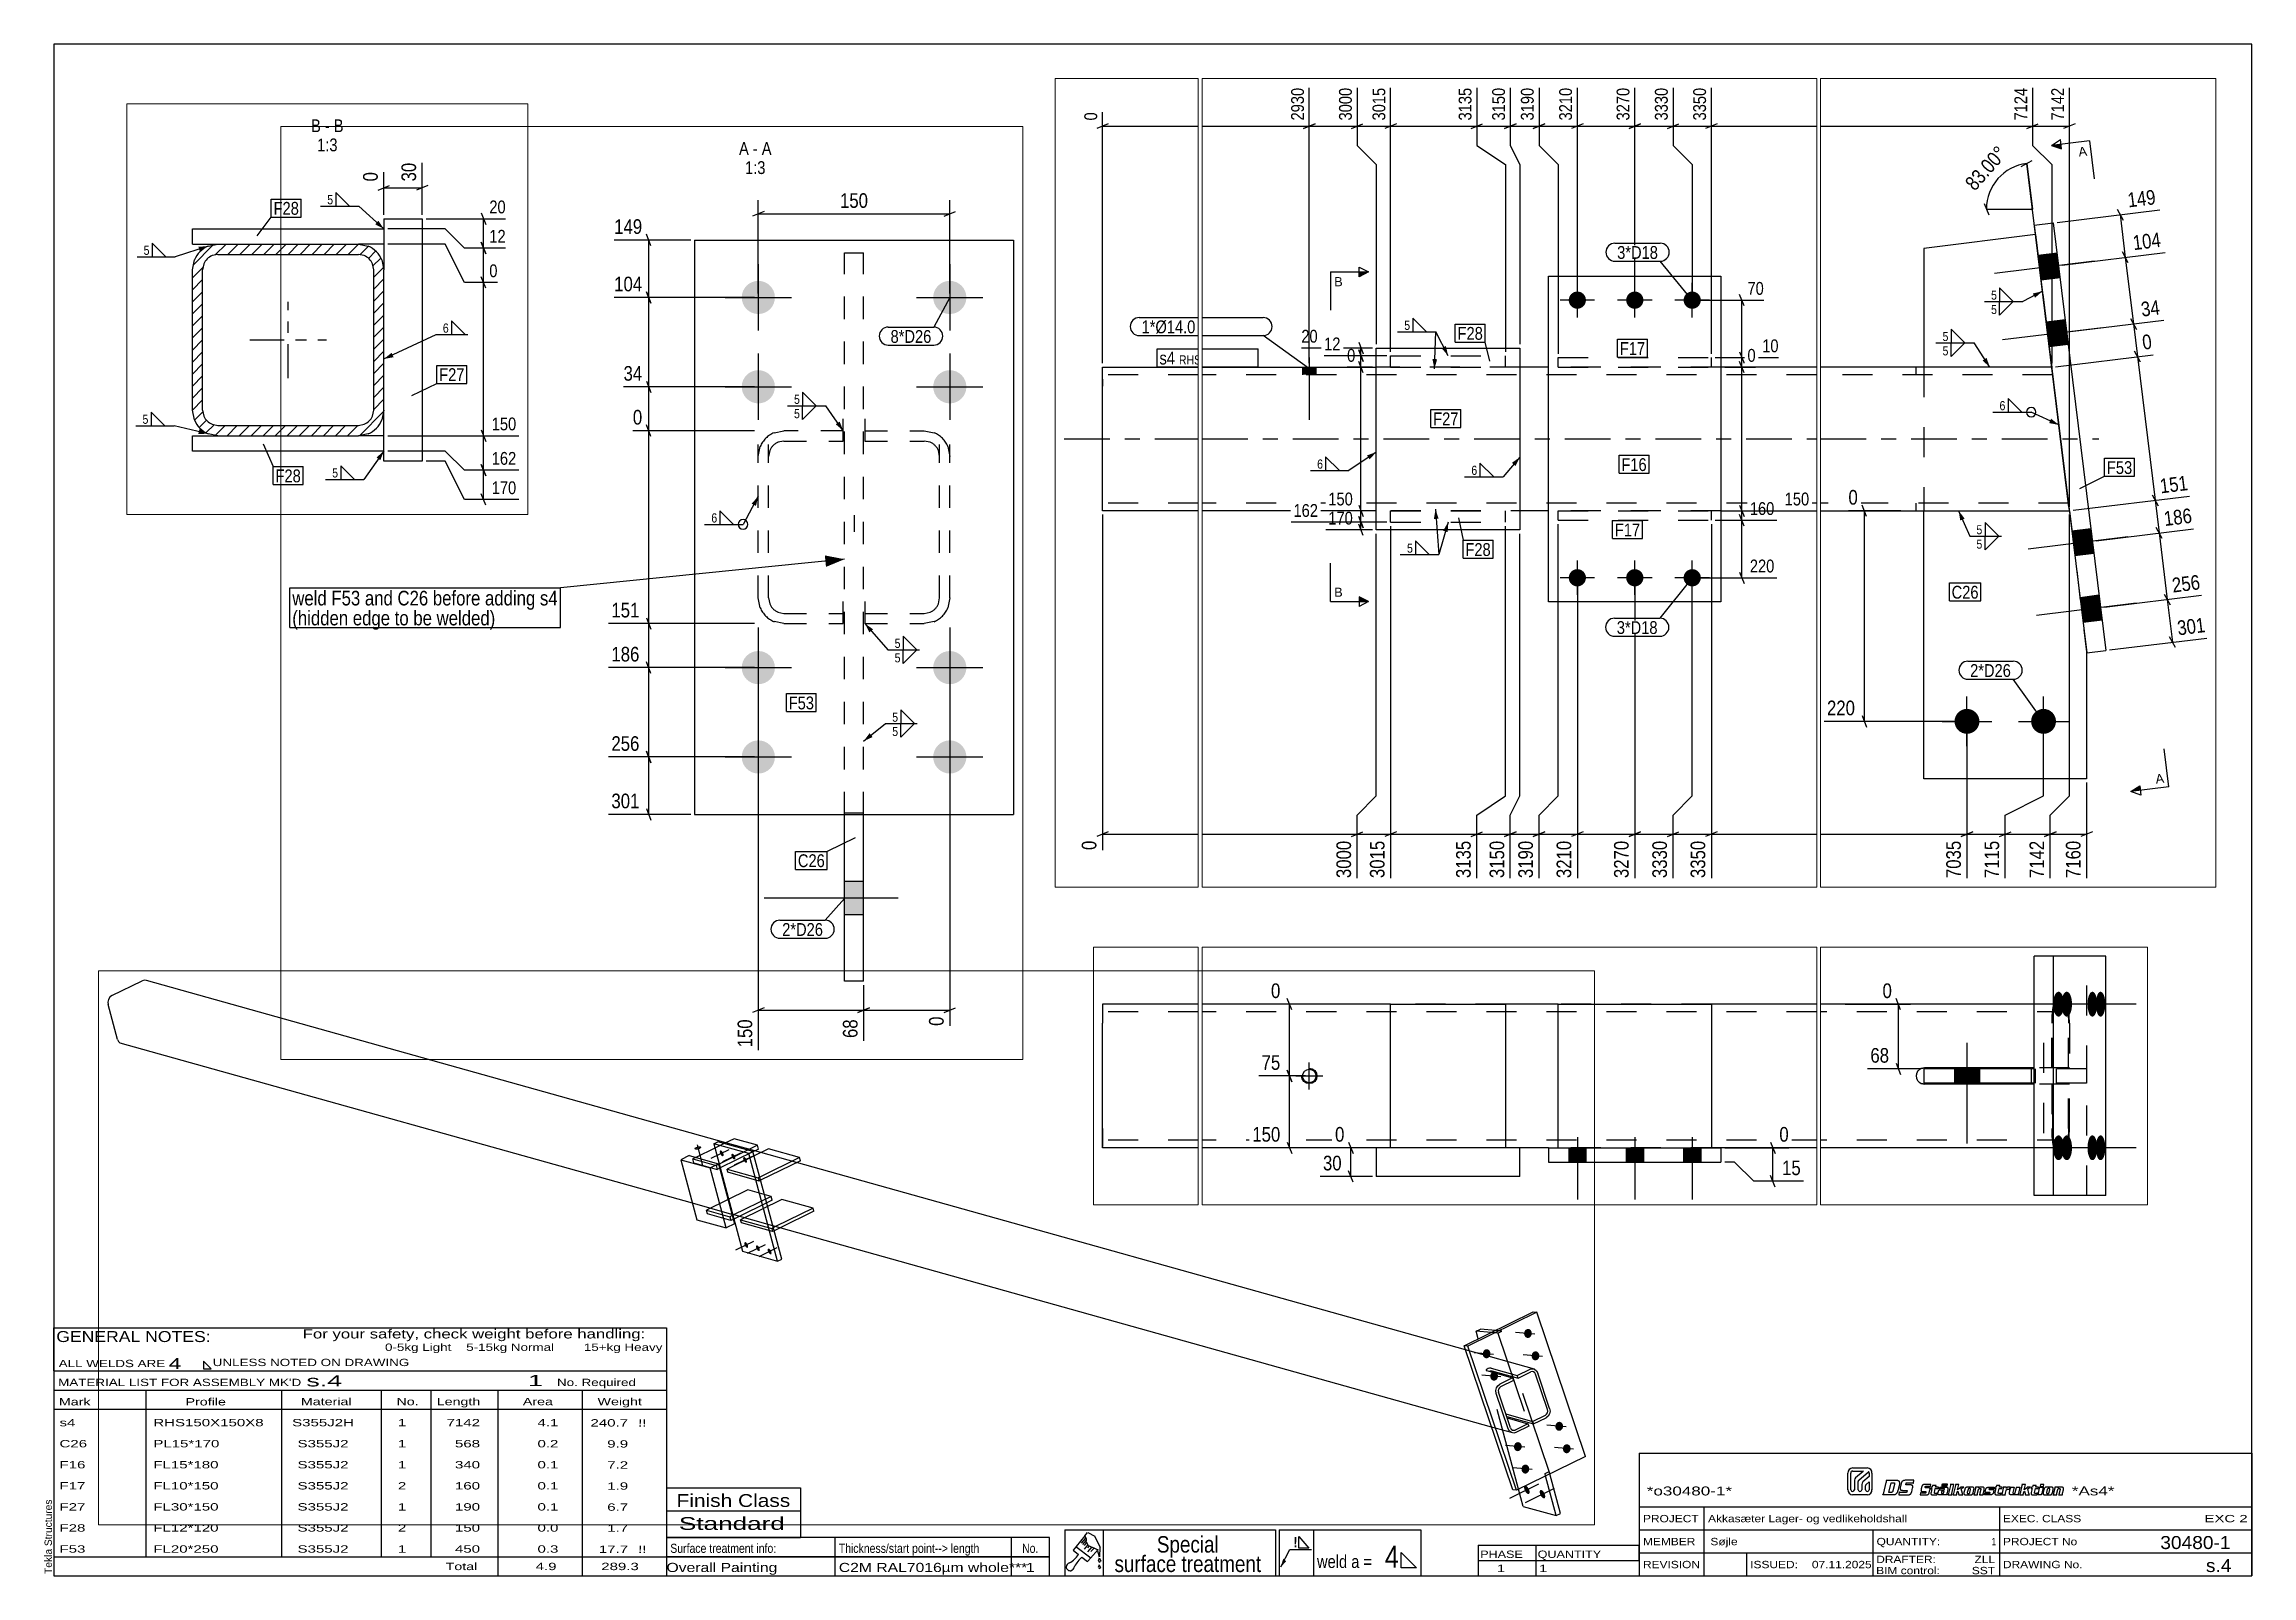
# Paper-space layout 'Layout1' of a CAD drawing. Header units: millimetres. Extents: x 2 to 579, y 5 to 405.
# The model-space entities are those that its viewports show. They can reach past a viewport. Long polylines and large blocks are cut down to what shows.
import ezdxf

# ---------------------------------------------------------------- set-up
doc = ezdxf.new("R2010")
doc.units = ezdxf.units.MM
doc.linetypes.add('DXK_LINE_DOT2', pattern=[3.9198, 1.9599, -1.9599])
doc.linetypes.add('DXK_LINE_DOT3', pattern=[5.9187, 2.979, -0.9799, 0.9799, -0.9799])
for name, color, linetype in [('GRAPHICAL_OBJECTS', 7, 'Continuous'), ('MÅLSÆTNING', 7, 'Continuous'), ('STÅL', 7, 'Continuous'), ('TEKST', 7, 'Continuous')]:
    doc.layers.add(name, color=color, linetype=linetype)
doc.layers.add('Viewport layer', color=7, linetype='Continuous', plot=False)
doc.styles.add('Arial', font='ARIAL.TTF', dxfattribs={"height": 0.2})
doc.styles.add('Arial Narrow', font='ARIALN.TTF', dxfattribs={"height": 0.2})
doc.styles.add('Arial Narrow Bold', font='ARIALNB.TTF', dxfattribs={"height": 0.2})
doc.styles.add('Arial Rounded MT Bold', font='ARLRDBD.TTF', dxfattribs={"height": 0.2})
doc.styles.add('IDAutomationHC39M', font='IDAUTOMATIONHC39M.TTF', dxfattribs={"height": 0.2})

psp = doc.layouts.get("Layout1")

# ---------------------------------------------------------------- texts
at = {"layer": 'GRAPHICAL_OBJECTS', "color": 7, "linetype": 'Continuous'}
for s, height, style, width, p in [('For your safety, check weight before handling:  ', 2.3861, 'Arial Narrow', 1.6, (70, 67)), ('0-5kg Light    5-15kg Normal        15+kg Heavy', 1.9089, 'Arial Narrow', 1.6, (91.5, 63.75)), ('4', 2.86, 'Arial Narrow', 1.794707, (35, 59)), ('s4', 1.909, 'Arial Narrow', 1.794707, (6.5, 44.06)), ('C26', 1.909, 'Arial Narrow', 1.794707, (6.5, 38.56)), ('RHS150X150X8', 1.9089, 'Arial Narrow', 1.794707, (31, 44.06)), ('PL15*170', 1.909, 'Arial Narrow', 1.794707, (31, 38.56)), ('S355J2H', 1.909, 'Arial Narrow', 1.794707, (67.24, 44.06)), ('S355J2', 1.909, 'Arial Narrow', 1.794707, (68.66, 38.56)), ('1', 1.91, 'Arial Narrow', 1.794707, (94.86, 44.06)), ('1', 1.91, 'Arial Narrow', 1.794707, (94.86, 38.56)), ('7142', 1.909, 'Arial Narrow', 1.794707, (107.58, 44.06)), ('568', 1.909, 'Arial Narrow', 1.794707, (109.77, 38.56)), ('4.1', 1.909, 'Arial Narrow', 1.794707, (131.32, 44.06)), ('0.2', 1.909, 'Arial Narrow', 1.794707, (131.32, 38.56)), ('240.7', 1.909, 'Arial Narrow', 1.794707, (145.15, 44)), ('9.9', 1.909, 'Arial Narrow', 1.794707, (149.53, 38.5)), ('!!', 1.909, 'Arial Narrow', 1.794707, (157.6, 44)), ('F16', 1.909, 'Arial Narrow', 1.794707, (6.5, 33.06)), ('FL15*180', 1.909, 'Arial Narrow', 1.794707, (31, 33.06)), ('S355J2', 1.909, 'Arial Narrow', 1.794707, (68.66, 33.06)), ('1', 1.91, 'Arial Narrow', 1.794707, (94.86, 33.06)), ('340', 1.909, 'Arial Narrow', 1.794707, (109.77, 33.06)), ('0.1', 1.909, 'Arial Narrow', 1.794707, (131.32, 33.06)), ('7.2', 1.909, 'Arial Narrow', 1.794707, (149.53, 33)), ('F17', 1.909, 'Arial Narrow', 1.794707, (6.5, 27.56)), ('FL10*150', 1.909, 'Arial Narrow', 1.794707, (31, 27.56)), ('S355J2', 1.909, 'Arial Narrow', 1.794707, (68.66, 27.56)), ('2', 1.91, 'Arial Narrow', 1.794707, (94.86, 27.56)), ('160', 1.909, 'Arial Narrow', 1.794707, (109.77, 27.56)), ('0.1', 1.909, 'Arial Narrow', 1.794707, (131.32, 27.56)), ('1.9', 1.909, 'Arial Narrow', 1.794707, (149.53, 27.5)), ('F27', 1.909, 'Arial Narrow', 1.794707, (6.5, 22.06)), ('FL30*150', 1.909, 'Arial Narrow', 1.794707, (31, 22.06)), ('S355J2', 1.909, 'Arial Narrow', 1.794707, (68.66, 22.06)), ('1', 1.91, 'Arial Narrow', 1.794707, (94.86, 22.06)), ('190', 1.909, 'Arial Narrow', 1.794707, (109.77, 22.06)), ('0.1', 1.909, 'Arial Narrow', 1.794707, (131.32, 22.06)), ('6.7', 1.909, 'Arial Narrow', 1.794707, (149.53, 22)), ('Finish Class', 3.3405, 'Arial Narrow', 1.425378, (167.62, 23)), ('*o30480-1*', 2.333, 'IDAutomationHC39M', 1.425378, (421, 26)), ('*As4*', 2.333, 'IDAutomationHC39M', 1.425378, (532, 26.01)), ('F28', 1.909, 'Arial Narrow', 1.794707, (6.5, 16.56)), ('FL12*120', 1.909, 'Arial Narrow', 1.794707, (31, 16.56)), ('S355J2', 1.909, 'Arial Narrow', 1.794707, (68.66, 16.56)), ('2', 1.91, 'Arial Narrow', 1.794707, (94.86, 16.56)), ('150', 1.909, 'Arial Narrow', 1.794707, (109.77, 16.56)), ('0.0', 1.909, 'Arial Narrow', 1.794707, (131.32, 16.56)), ('1.7', 1.909, 'Arial Narrow', 1.794707, (149.53, 16.5)), ('Standard', 3.34, 'Arial Narrow', 1.780292, (168.26, 17)), ('PROJECT', 1.909, 'Arial Narrow', 1.425378, (420, 19)), ('Akkasæter Lager- og vedlikeholdshall', 1.9089, 'Arial Narrow', 1.425378, (437, 19)), ('EXEC. CLASS', 1.9089, 'Arial Narrow', 1.425378, (514, 19)), ('EXC 2', 1.909, 'Arial Narrow', 1.780292, (566.64, 19)), ('F53', 1.909, 'Arial Narrow', 1.794707, (6.5, 11.06)), ('FL20*250', 1.909, 'Arial Narrow', 1.794707, (31, 11.06)), ('S355J2', 1.909, 'Arial Narrow', 1.794707, (68.66, 11.06)), ('1', 1.91, 'Arial Narrow', 1.794707, (94.86, 11.06)), ('450', 1.909, 'Arial Narrow', 1.794707, (109.77, 11.06)), ('0.3', 1.909, 'Arial Narrow', 1.794707, (131.32, 11.06)), ('17.7', 1.909, 'Arial Narrow', 1.794707, (147.34, 11)), ('!!', 1.909, 'Arial Narrow', 1.794707, (157.6, 11)), ('MEMBER', 1.909, 'Arial Narrow', 1.425378, (420, 13)), ('Søjle', 1.909, 'Arial Narrow', 1.42538, (437.61, 13)), ('QUANTITY:', 1.909, 'Arial Narrow', 1.425378, (481, 13)), ('PROJECT No', 1.909, 'Arial Narrow', 1.425378, (514, 13)), ('30480-1', 3.397, 'Arial Rounded MT Bold', 1.1, (555.09, 12)), ('Total', 1.909, 'Arial Narrow', 1.7, (107.33, 6.5)), ('4.9', 1.909, 'Arial Narrow', 1.794707, (130.83, 6.5)), ('289.3', 1.909, 'Arial Narrow', 1.794707, (147.96, 6.5)), ('Overall Painting', 2.3861, 'Arial Narrow', 1.5, (165, 6)), ('C2M RAL7016µm whole***', 2.3861, 'Arial Narrow', 1.5, (210, 6)), ('1', 2.39, 'Arial Narrow', 1.5, (258.86, 6)), ('1', 1.91, 'Arial Narrow', 1.794707, (381.82, 6)), ('1', 1.91, 'Arial Narrow', 1.794707, (392.86, 6)), ('REVISION', 1.909, 'Arial Narrow', 1.425378, (420, 7)), ('ISSUED:', 1.909, 'Arial Narrow', 1.425378, (448, 7)), ('07.11.2025', 1.909, 'Arial Narrow', 1.425378, (464.11, 7)), ('DRAFTER:', 1.909, 'Arial Narrow', 1.425378, (480.91, 8.35)), ('BIM control:', 1.9089, 'Arial Narrow', 1.425378, (480.9, 5.44)), ('SST', 1.909, 'Arial Narrow', 1.425378, (505.88, 5.43)), ('ZLL', 1.909, 'Arial Narrow', 1.425378, (506.58, 8.35)), ('DRAWING No.', 1.9089, 'Arial Narrow', 1.425378, (514, 7)), ('s.4', 3.397, 'Arial Rounded MT Bold', 1.1, (567.01, 6))]:
    psp.add_text(s, height=height, dxfattribs=dict(at, style=style, width=width)).set_placement(p)
at = {"layer": 'GRAPHICAL_OBJECTS', "color": 7}
for s, height, style, width, p in [('GENERAL NOTES:', 2.8633, 'Arial Narrow', 1.4, (5.65, 66.06)), ('ALL WELDS ARE', 1.9089, 'Arial Narrow', 1.6, (6.29, 59.5)), ('UNLESS NOTED ON DRAWING', 1.9089, 'Arial Narrow', 1.6, (46.52, 59.78)), ("MATERIAL LIST FOR ASSEMBLY MK'D", 1.9089, 'Arial Narrow', 1.6, (6.15, 54.56)), ('s.4', 2.912, 'Arial Rounded MT Bold', 1.794707, (70.97, 54.47)), ('1', 2.91, 'Arial Rounded MT Bold', 1.794707, (128.86, 54.56)), ('No. Required', 1.9089, 'Arial Narrow', 1.6, (136.41, 54.56)), ('Mark', 1.909, 'Arial Narrow', 1.7, (6.34, 49.5)), ('Profile', 1.909, 'Arial Narrow', 1.7, (39.41, 49.5)), ('Material', 1.909, 'Arial Narrow', 1.7, (69.54, 49.56)), ('No.', 1.909, 'Arial Narrow', 1.7, (94.5, 49.56)), ('Length', 1.909, 'Arial Narrow', 1.7, (105, 49.56)), ('Area', 1.909, 'Arial Narrow', 1.7, (127.5, 49.56)), ('Weight', 1.909, 'Arial Narrow', 1.7, (147, 49.56)), ('PHASE', 1.909, 'Arial Narrow', 1.5, (377.5, 9.69)), ('QUANTITY', 1.909, 'Arial Narrow', 1.5, (392.5, 9.69))]:
    psp.add_text(s, height=height, dxfattribs=dict(at, style=style, width=width)).set_placement(p)
at = {"layer": 'GRAPHICAL_OBJECTS', "color": 174, "linetype": 'Continuous', "style": 'Arial'}
psp.add_text('Tekla Structures', height=1.9102, rotation=90, dxfattribs=at).set_placement((4.5, 5.5))
at = {"layer": 'GRAPHICAL_OBJECTS', "color": 7, "linetype": 'Continuous', "style": 'Arial Narrow'}
for s, height, p in [('Surface treatment info:', 2.3861, (166, 11)), ('Thickness/start point--> length', 2.3861, (210, 11)), ('Special', 4.295, (293.07, 11.08)), ('4', 5.73, (352.61, 7.11)), ('1', 1.91, (511.03, 13)), ('surface treatment', 4.2949, (282, 6)), ('weld a =', 3.34, (334.88, 7.06))]:
    psp.add_text(s, height=height, dxfattribs=at).set_placement(p)
at = {"layer": 'GRAPHICAL_OBJECTS', "color": 7, "style": 'Arial Narrow'}
psp.add_text('No.', height=2.386, dxfattribs=at).set_placement((257.87, 11))
at = {"layer": 'GRAPHICAL_OBJECTS', "color": 2, "linetype": 'Continuous', "style": 'Arial Narrow Bold', "width": 0.99921}
psp.add_text('!', height=2.73, dxfattribs=at).set_placement((328.73, 12.42))

msp = doc.modelspace()

# ---------------------------------------------------------------- hatches: boundary and pattern name
at = {"layer": 'STÅL', "linetype": 'Continuous'}
for points in [[(44475.2, 1068.9), (44475.9, 1067.2), (44476.5, 1065.5), (44476.8, 1063.8), (44476.9, 1062.3), (44476.7, 1061), (44476.3, 1060), (44475.7, 1059.2), (44474.9, 1058.8), (44474, 1058.8), (44472.9, 1059.1), (44471.8, 1059.8), (44470.7, 1060.8), (44469.5, 1062.1), (44468.5, 1063.6), (44467.6, 1065.2), (44466.9, 1066.9), (44466.3, 1068.6), (44466, 1070.3), (44465.9, 1071.8), (44466.1, 1073.1), (44466.4, 1074.2), (44467.1, 1074.9), (44467.8, 1075.3), (44468.8, 1075.3), (44469.9, 1075), (44471, 1074.3), (44472.1, 1073.3), (44473.2, 1072.1), (44474.3, 1070.6)], [(44508.8, 1059.5), (44509.5, 1057.8), (44510.1, 1056.1), (44510.4, 1054.4), (44510.5, 1052.9), (44510.3, 1051.6), (44509.9, 1050.6), (44509.3, 1049.8), (44508.5, 1049.4), (44507.6, 1049.4), (44506.5, 1049.7), (44505.4, 1050.4), (44504.2, 1051.4), (44503.1, 1052.7), (44502.1, 1054.2), (44501.2, 1055.8), (44500.4, 1057.5), (44499.9, 1059.2), (44499.6, 1060.9), (44499.5, 1062.4), (44499.6, 1063.7), (44500, 1064.8), (44500.6, 1065.5), (44501.4, 1065.9), (44502.4, 1065.9), (44503.4, 1065.6), (44504.6, 1064.9), (44505.7, 1063.9), (44506.8, 1062.7), (44507.9, 1061.2)], [(44542.3, 1050.1), (44543.1, 1048.4), (44543.6, 1046.7), (44544, 1045), (44544, 1043.5), (44543.9, 1042.2), (44543.5, 1041.2), (44542.9, 1040.4), (44542.1, 1040), (44541.2, 1040), (44540.1, 1040.3), (44539, 1041), (44537.8, 1042), (44536.7, 1043.3), (44535.7, 1044.8), (44534.8, 1046.4), (44534, 1048.1), (44533.5, 1049.8), (44533.1, 1051.5), (44533.1, 1053), (44533.2, 1054.3), (44533.6, 1055.4), (44534.2, 1056.1), (44535, 1056.5), (44535.9, 1056.5), (44537, 1056.2), (44538.1, 1055.5), (44539.3, 1054.5), (44540.4, 1053.3), (44541.4, 1051.8)], [(44545.7, 805.7), (44546.5, 804), (44547, 802.3), (44547.3, 800.6), (44547.4, 799.1), (44547.3, 797.8), (44546.9, 796.7), (44546.3, 796), (44545.5, 795.6), (44544.5, 795.6), (44543.5, 795.9), (44542.3, 796.6), (44541.2, 797.6), (44540.1, 798.8), (44539, 800.3), (44538.1, 802), (44537.4, 803.7), (44536.8, 805.4), (44536.5, 807.1), (44536.4, 808.6), (44536.6, 809.9), (44537, 810.9), (44537.6, 811.7), (44538.4, 812.1), (44539.3, 812.1), (44540.4, 811.8), (44541.5, 811.1), (44542.7, 810.1), (44543.8, 808.8), (44544.8, 807.3)], [(44579.3, 796.3), (44580, 794.6), (44580.6, 792.9), (44580.9, 791.2), (44581, 789.7), (44580.8, 788.4), (44580.5, 787.3), (44579.9, 786.6), (44579.1, 786.2), (44578.1, 786.2), (44577, 786.5), (44575.9, 787.2), (44574.8, 788.2), (44573.7, 789.4), (44572.6, 790.9), (44571.7, 792.6), (44571, 794.3), (44570.4, 796), (44570.1, 797.7), (44570, 799.2), (44570.2, 800.5), (44570.6, 801.5), (44571.2, 802.3), (44572, 802.7), (44572.9, 802.7), (44574, 802.4), (44575.1, 801.7), (44576.2, 800.7), (44577.4, 799.4), (44578.4, 797.9)], [(44612.9, 786.9), (44613.6, 785.2), (44614.2, 783.5), (44614.5, 781.8), (44614.6, 780.3), (44614.4, 779), (44614, 777.9), (44613.4, 777.2), (44612.6, 776.8), (44611.7, 776.8), (44610.6, 777.1), (44609.5, 777.8), (44608.3, 778.8), (44607.2, 780), (44606.2, 781.5), (44605.3, 783.2), (44604.5, 784.9), (44604, 786.6), (44603.7, 788.3), (44603.6, 789.8), (44603.7, 791.1), (44604.1, 792.1), (44604.7, 792.9), (44605.5, 793.3), (44606.5, 793.3), (44607.5, 793), (44608.7, 792.3), (44609.8, 791.3), (44610.9, 790), (44612, 788.5)], [(13708.8, 636.5), (13705.7, 662.3), (13685.8, 659.8), (13689, 634)], [(13708.8, 636.5), (13705.7, 662.3), (13685.8, 659.8), (13689, 634)], [(9786.6, 604.3, -1), (9786.6, 622.3, -1)], [(9846.6, 604.3, -1), (9846.6, 622.3, -1)], [(9906.6, 604.3, -1), (9906.6, 622.3, -1)], [(33190.4, 596.9, -1), (33164.4, 596.9, -1)], [(33340.4, 596.9, -1), (33314.4, 596.9, -1)], [(13717.4, 567), (13714.2, 592.8), (13694.4, 590.4), (13697.5, 564.5)], [(13717.4, 567), (13714.2, 592.8), (13694.4, 590.4), (13697.5, 564.5)], [(46776.4, 550.7), (46776.9, 553.3), (46777.8, 555.8), (46779.2, 558.1), (46780.9, 560), (46782.9, 561.4), (46785.1, 562.3), (46787.4, 562.7), (46789.7, 562.5), (46791.9, 561.7), (46793.9, 560.5), (46795.6, 558.7), (46797, 556.6), (46797.9, 554.1), (46798.4, 551.5), (46798.4, 548.8), (46798, 546.1), (46797, 543.6), (46795.7, 541.3), (46794, 539.5), (46792, 538), (46789.8, 537.1), (46787.5, 536.7), (46785.2, 536.9), (46783, 537.7), (46781, 539), (46779.2, 540.7), (46777.9, 542.9), (46776.9, 545.3), (46776.4, 547.9)], [(9513.6, 543.3), (9499.6, 543.3), (9499.6, 535.3), (9513.6, 535.3)], [(33190.4, 526.9, -1), (33164.4, 526.9, -1)], [(33340.4, 526.9, -1), (33314.4, 526.9, -1)], [(46657.6, 492.3), (46658.1, 494.9), (46659, 497.4), (46660.3, 499.7), (46662, 501.6), (46664, 503), (46666.2, 503.9), (46668.5, 504.3), (46670.8, 504.1), (46673, 503.4), (46675, 502.1), (46676.8, 500.3), (46678.1, 498.2), (46679.1, 495.7), (46679.6, 493.1), (46679.6, 490.4), (46679.1, 487.7), (46678.2, 485.2), (46676.8, 482.9), (46675.1, 481.1), (46673.1, 479.6), (46670.9, 478.7), (46668.6, 478.3), (46666.3, 478.5), (46664.1, 479.3), (46662.1, 480.6), (46660.4, 482.3), (46659, 484.5), (46658.1, 486.9), (46657.6, 489.5)], [(46798.1, 486.3), (46798.6, 488.9), (46799.5, 491.4), (46800.8, 493.7), (46802.6, 495.6), (46804.5, 497), (46806.7, 497.9), (46809, 498.3), (46811.3, 498.1), (46813.5, 497.3), (46815.6, 496.1), (46817.3, 494.3), (46818.6, 492.2), (46819.6, 489.7), (46820.1, 487.1), (46820.1, 484.4), (46819.6, 481.7), (46818.7, 479.2), (46817.3, 476.9), (46815.6, 475.1), (46813.6, 473.6), (46811.4, 472.7), (46809.1, 472.3), (46806.8, 472.5), (46804.6, 473.3), (46802.6, 474.6), (46800.9, 476.3), (46799.5, 478.5), (46798.6, 480.9), (46798.1, 483.5)], [(46679.3, 427.9), (46679.7, 430.5), (46680.7, 433), (46682, 435.3), (46683.7, 437.2), (46685.7, 438.6), (46687.9, 439.5), (46690.2, 439.9), (46692.5, 439.7), (46694.7, 438.9), (46696.7, 437.7), (46698.4, 435.9), (46699.8, 433.8), (46700.8, 431.3), (46701.2, 428.7), (46701.3, 426), (46700.8, 423.3), (46699.9, 420.8), (46698.5, 418.5), (46696.8, 416.7), (46694.8, 415.2), (46692.6, 414.3), (46690.3, 413.9), (46688, 414.1), (46685.8, 414.9), (46683.8, 416.2), (46682.1, 417.9), (46680.7, 420.1), (46679.8, 422.5), (46679.3, 425.1)], [(13744.2, 348.6), (13741, 374.4), (13721.2, 372), (13724.3, 346.2)], [(13744.2, 348.6), (13741, 374.4), (13721.2, 372), (13724.3, 346.2)], [(9786.6, 314.3, -1), (9786.6, 332.3, -1)], [(9846.6, 314.3, -1), (9846.6, 332.3, -1)], [(9906.6, 314.3, -1), (9906.6, 332.3, -1)], [(33190.4, 306.9, -1), (33164.4, 306.9, -1)], [(33340.4, 306.9, -1), (33314.4, 306.9, -1)], [(13752.7, 279.1), (13749.5, 305), (13729.7, 302.5), (13732.9, 276.7)], [(13752.7, 279.1), (13749.5, 305), (13729.7, 302.5), (13732.9, 276.7)], [(46866.2, 283.9), (46866.7, 286.5), (46867.6, 289), (46869, 291.3), (46870.7, 293.2), (46872.7, 294.6), (46874.9, 295.5), (46877.2, 295.9), (46879.5, 295.7), (46881.7, 294.9), (46883.7, 293.7), (46885.4, 291.9), (46886.8, 289.8), (46887.7, 287.3), (46888.2, 284.7), (46888.2, 282), (46887.7, 279.3), (46886.8, 276.8), (46885.5, 274.5), (46883.7, 272.7), (46881.7, 271.2), (46879.6, 270.3), (46877.3, 269.9), (46875, 270.1), (46872.8, 270.9), (46870.7, 272.2), (46869, 273.9), (46867.7, 276.1), (46866.7, 278.5), (46866.2, 281.1)], [(33190.4, 236.9, -1), (33164.4, 236.9, -1)], [(33340.4, 236.9, -1), (33314.4, 236.9, -1)], [(46747.4, 225.5), (46747.8, 228.1), (46748.8, 230.6), (46750.1, 232.9), (46751.8, 234.8), (46753.8, 236.2), (46756, 237.1), (46758.3, 237.5), (46760.6, 237.3), (46762.8, 236.5), (46764.8, 235.3), (46766.5, 233.5), (46767.9, 231.4), (46768.9, 228.9), (46769.4, 226.3), (46769.4, 223.6), (46768.9, 220.9), (46768, 218.4), (46766.6, 216.1), (46764.9, 214.3), (46762.9, 212.8), (46760.7, 211.9), (46758.4, 211.5), (46756.1, 211.7), (46753.9, 212.5), (46751.9, 213.8), (46750.2, 215.5), (46748.8, 217.7), (46747.9, 220.1), (46747.4, 222.7)], [(46887.9, 219.5), (46888.3, 222.1), (46889.3, 224.6), (46890.6, 226.9), (46892.3, 228.8), (46894.3, 230.2), (46896.5, 231.1), (46898.8, 231.5), (46901.1, 231.3), (46903.3, 230.5), (46905.3, 229.3), (46907.1, 227.5), (46908.4, 225.4), (46909.4, 222.9), (46909.9, 220.3), (46909.9, 217.6), (46909.4, 214.9), (46908.5, 212.4), (46907.1, 210.1), (46905.4, 208.3), (46903.4, 206.8), (46901.2, 205.9), (46898.9, 205.5), (46896.6, 205.7), (46894.4, 206.5), (46892.4, 207.8), (46890.7, 209.5), (46889.3, 211.7), (46888.4, 214.1), (46887.9, 216.7)], [(27115.4, 209.6), (27115.5, 212.3), (27115.8, 214.9), (27116.4, 217.2), (27117.2, 219.3), (27118.2, 220.9), (27119.3, 222), (27120.5, 222.5), (27121.7, 222.5), (27122.8, 222), (27123.9, 220.9), (27124.9, 219.3), (27125.7, 217.2), (27126.3, 214.9), (27126.6, 212.3), (27126.8, 209.6), (27126.6, 206.9), (27126.3, 204.3), (27125.7, 202), (27124.9, 199.9), (27123.9, 198.3), (27122.8, 197.2), (27121.7, 196.7), (27120.5, 196.7), (27119.3, 197.2), (27118.2, 198.3), (27117.2, 199.9), (27116.4, 202), (27115.8, 204.3), (27115.5, 206.9)], [(27124, 209.6), (27124.2, 212.3), (27124.5, 214.9), (27125.1, 217.2), (27125.9, 219.3), (27126.8, 220.9), (27127.9, 222), (27129, 222.5), (27130.2, 222.5), (27131.3, 222), (27132.4, 220.9), (27133.3, 219.3), (27134.1, 217.2), (27134.7, 214.9), (27135, 212.3), (27135.1, 209.6), (27135, 206.9), (27134.7, 204.3), (27134.1, 202), (27133.3, 199.9), (27132.4, 198.3), (27131.3, 197.2), (27130.2, 196.7), (27129, 196.7), (27127.9, 197.2), (27126.8, 198.3), (27125.9, 199.9), (27125.1, 202), (27124.5, 204.3), (27124.2, 206.9)], [(27151.3, 209.6), (27151.4, 212.3), (27151.7, 214.9), (27152.3, 217.2), (27153, 219.3), (27153.8, 220.9), (27154.8, 222), (27155.9, 222.5), (27156.9, 222.5), (27158, 222), (27159, 220.9), (27159.8, 219.3), (27160.5, 217.2), (27161.1, 214.9), (27161.4, 212.3), (27161.5, 209.6), (27161.4, 206.9), (27161.1, 204.3), (27160.5, 202), (27159.8, 199.9), (27159, 198.3), (27158, 197.2), (27156.9, 196.7), (27155.9, 196.7), (27154.8, 197.2), (27153.8, 198.3), (27153, 199.9), (27152.3, 202), (27151.7, 204.3), (27151.4, 206.9)], [(27159.9, 209.6), (27160.1, 212.3), (27160.4, 214.9), (27160.9, 217.2), (27161.6, 219.3), (27162.4, 220.9), (27163.4, 222), (27164.4, 222.5), (27165.5, 222.5), (27166.5, 222), (27167.4, 220.9), (27168.3, 219.3), (27169, 217.2), (27169.5, 214.9), (27169.8, 212.3), (27169.9, 209.6), (27169.8, 206.9), (27169.5, 204.3), (27169, 202), (27168.3, 199.9), (27167.4, 198.3), (27166.5, 197.2), (27165.5, 196.7), (27164.4, 196.7), (27163.4, 197.2), (27162.4, 198.3), (27161.6, 199.9), (27160.9, 202), (27160.4, 204.3), (27160.1, 206.9)], [(13598.6, 173.3, -1), (13624.6, 173.3, -1)], [(13678.6, 173.3, -1), (13704.6, 173.3, -1)], [(46769, 161.1), (46769.5, 163.7), (46770.4, 166.2), (46771.8, 168.5), (46773.5, 170.4), (46775.5, 171.8), (46777.7, 172.7), (46780, 173.1), (46782.3, 172.9), (46784.5, 172.1), (46786.5, 170.9), (46788.2, 169.1), (46789.6, 167), (46790.5, 164.5), (46791, 161.9), (46791, 159.2), (46790.6, 156.5), (46789.6, 154), (46788.3, 151.7), (46786.6, 149.9), (46784.6, 148.4), (46782.4, 147.5), (46780.1, 147.1), (46777.8, 147.3), (46775.6, 148.1), (46773.6, 149.4), (46771.9, 151.1), (46770.5, 153.3), (46769.5, 155.7), (46769, 158.3)], [(27012.4, 127.1), (27038.4, 127.1), (27038.4, 142.1), (27012.4, 142.1)], [(33244.9, 139.3), (33244.9, 113.3), (33259.9, 113.3), (33259.9, 139.3)], [(46789.8, 103.1), (46790.9, 100.7), (46791.7, 98.2), (46792.1, 95.8), (46792.3, 93.6), (46792, 91.7), (46791.5, 90.2), (46790.6, 89.1), (46789.5, 88.6), (46788.1, 88.5), (46786.6, 89), (46784.9, 90), (46783.3, 91.4), (46781.7, 93.2), (46780.2, 95.4), (46778.9, 97.8), (46777.8, 100.2), (46777, 102.7), (46776.5, 105.1), (46776.4, 107.3), (46776.6, 109.2), (46777.2, 110.7), (46778.1, 111.8), (46779.2, 112.3), (46780.6, 112.4), (46782.1, 111.9), (46783.7, 110.9), (46785.4, 109.5), (46787, 107.7), (46788.5, 105.5)], [(46834.6, 90.6), (46835.7, 88.1), (46836.4, 85.6), (46836.9, 83.2), (46837, 81), (46836.8, 79.2), (46836.3, 77.6), (46835.4, 76.6), (46834.2, 76), (46832.9, 76), (46831.3, 76.5), (46829.7, 77.4), (46828, 78.9), (46826.4, 80.7), (46824.9, 82.9), (46823.6, 85.2), (46822.6, 87.7), (46821.8, 90.2), (46821.3, 92.6), (46821.2, 94.8), (46821.4, 96.7), (46822, 98.2), (46822.8, 99.2), (46824, 99.8), (46825.3, 99.8), (46826.9, 99.4), (46828.5, 98.4), (46830.2, 96.9), (46831.8, 95.1), (46833.3, 93)], [(27115.4, 59.6), (27115.5, 62.3), (27115.8, 64.9), (27116.4, 67.2), (27117.2, 69.3), (27118.2, 70.9), (27119.3, 72), (27120.5, 72.5), (27121.7, 72.5), (27122.8, 72), (27123.9, 70.9), (27124.9, 69.3), (27125.7, 67.2), (27126.3, 64.9), (27126.6, 62.3), (27126.8, 59.6), (27126.6, 56.9), (27126.3, 54.3), (27125.7, 52), (27124.9, 49.9), (27123.9, 48.3), (27122.8, 47.2), (27121.7, 46.7), (27120.5, 46.7), (27119.3, 47.2), (27118.2, 48.3), (27117.2, 49.9), (27116.4, 52), (27115.8, 54.3), (27115.5, 56.9)], [(27124, 59.6), (27124.2, 62.3), (27124.5, 64.9), (27125.1, 67.2), (27125.9, 69.3), (27126.8, 70.9), (27127.9, 72), (27129, 72.5), (27130.2, 72.5), (27131.3, 72), (27132.4, 70.9), (27133.3, 69.3), (27134.1, 67.2), (27134.7, 64.9), (27135, 62.3), (27135.1, 59.6), (27135, 56.9), (27134.7, 54.3), (27134.1, 52), (27133.3, 49.9), (27132.4, 48.3), (27131.3, 47.2), (27130.2, 46.7), (27129, 46.7), (27127.9, 47.2), (27126.8, 48.3), (27125.9, 49.9), (27125.1, 52), (27124.5, 54.3), (27124.2, 56.9)], [(27151.3, 59.6), (27151.4, 62.3), (27151.7, 64.9), (27152.3, 67.2), (27153, 69.3), (27153.8, 70.9), (27154.8, 72), (27155.9, 72.5), (27156.9, 72.5), (27158, 72), (27159, 70.9), (27159.8, 69.3), (27160.5, 67.2), (27161.1, 64.9), (27161.4, 62.3), (27161.5, 59.6), (27161.4, 56.9), (27161.1, 54.3), (27160.5, 52), (27159.8, 49.9), (27159, 48.3), (27158, 47.2), (27156.9, 46.7), (27155.9, 46.7), (27154.8, 47.2), (27153.8, 48.3), (27153, 49.9), (27152.3, 52), (27151.7, 54.3), (27151.4, 56.9)], [(27159.9, 59.6), (27160.1, 62.3), (27160.4, 64.9), (27160.9, 67.2), (27161.6, 69.3), (27162.4, 70.9), (27163.4, 72), (27164.4, 72.5), (27165.5, 72.5), (27166.5, 72), (27167.4, 70.9), (27168.3, 69.3), (27169, 67.2), (27169.5, 64.9), (27169.8, 62.3), (27169.9, 59.6), (27169.8, 56.9), (27169.5, 54.3), (27169, 52), (27168.3, 49.9), (27167.4, 48.3), (27166.5, 47.2), (27165.5, 46.7), (27164.4, 46.7), (27163.4, 47.2), (27162.4, 48.3), (27161.6, 49.9), (27160.9, 52), (27160.4, 54.3), (27160.1, 56.9)], [(23191.4, 44.6), (23209.4, 44.6), (23209.4, 59.6), (23191.4, 59.6)], [(23191.4, 44.6), (23209.4, 44.6), (23209.4, 59.6), (23191.4, 59.6)], [(23251.4, 44.6), (23269.4, 44.6), (23269.4, 59.6), (23251.4, 59.6)], [(23251.4, 44.6), (23269.4, 44.6), (23269.4, 59.6), (23251.4, 59.6)], [(23311.4, 44.6), (23329.4, 44.6), (23329.4, 59.6), (23311.4, 59.6)], [(23311.4, 44.6), (23329.4, 44.6), (23329.4, 59.6), (23311.4, 59.6)]]:
    msp.add_hatch(color=96, dxfattribs=at).paths.add_polyline_path(points)
h = msp.add_hatch(dxfattribs=at)
h.set_pattern_fill('', scale=2.1, style=0, pattern_type=0)
h.set_pattern_definition([(45, (51.53, 81.697), (-4.71463, 4.71463), [])])
h.paths.add_polyline_path([(51.5, 191.7), (51.5, 81.7), (53.1, 74), (57.4, 67.6), (63.9, 63.2), (71.5, 61.7), (181.5, 61.7), (189.2, 63.2), (195.7, 67.6), (200, 74), (201.5, 81.7), (201.5, 191.7), (200, 199.4), (195.7, 205.8), (189.2, 210.2), (181.5, 211.7), (71.5, 211.7), (63.9, 210.2), (57.4, 205.8), (53.1, 199.4)])
h.paths.add_polyline_path([(63, 200.2), (66.9, 202.8), (71.5, 203.7), (181.5, 203.7), (186.1, 202.8), (190, 200.2), (192.6, 196.3), (193.5, 191.7), (193.5, 81.7), (192.6, 77.1), (190, 73.2), (186.1, 70.6), (181.5, 69.7), (71.5, 69.7), (66.9, 70.6), (63, 73.2), (60.4, 77.1), (59.5, 81.7), (59.5, 191.7), (60.4, 196.3)])
at = {"layer": 'TEKST', "linetype": 'Continuous'}
for color, points in [(30, [(13709.8, 776.1), (13710.4, 771.2), (13699.9, 774.9)]), (30, [(9558.6, 637.8), (9558.6, 642.8), (9568.6, 642.8)]), (3, [(13680.4, 620.2), (13690.4, 622.6), (13682.7, 615.8)]), (3, [(9649.3, 565.3), (9651.6, 555.3), (9644.9, 563)]), (3, [(9640.2, 551.6), (9637.3, 541.7), (9635.2, 551.8)]), (3, [(13632.1, 553), (13635.4, 543.3), (13627.9, 550.3)]), (3, [(13699.5, 489.5), (13707.5, 483), (13697.4, 484.9)]), (3, [(33241.1, 499.7), (33243.9, 492.5), (33238.1, 497.5)]), (3, [(9566.9, 451.1), (9576.6, 454.6), (9569.7, 447)]), (3, [(9718.2, 443.3), (9726.6, 449.3), (9722, 440.1)]), (3, [(33172.2, 435.4), (33177.4, 441.1), (33175.5, 433.6)]), (3, [(9636.7, 384.6), (9638.5, 394.8), (9641.7, 385)]), (3, [(9646.4, 372.4), (9651.6, 381.3), (9651.2, 371)]), (3, [(13604.6, 383.1), (13602.9, 393.3), (13609.2, 385.1)]), (7, [(33229.5, 394.8), (33244.9, 391.8), (33230.4, 385.8)]), (3, [(33264.4, 334.5), (33260.9, 341.4), (33267.3, 336.9)]), (30, [(9558.6, 298.4), (9558.6, 303.4), (9568.6, 298.4)]), (3, [(33266.9, 252.5), (33259.9, 249.3), (33264.6, 255.5)]), (3, [(197.2, 230.1), (201.5, 223.7), (194.7, 227.3)]), (3, [(56.2, 209.7), (63.9, 210.2), (57.3, 206.1)]), (3, [(209.1, 123.2), (201.5, 121.8), (207.5, 126.6)]), (3, [(209.1, 123.2), (201.5, 121.8), (207.5, 126.6)]), (30, [(13792.1, 106.1), (13792.7, 101.2), (13782.8, 99.9)]), (3, [(57, 66.8), (63.9, 63.2), (56.1, 63.1)]), (3, [(195.7, 44.6), (201.5, 49.7), (198.7, 42.5)])]:
    msp.add_hatch(color=color, dxfattribs=at).paths.add_polyline_path(points)

# ---------------------------------------------------------------- linework, layer by layer
at = {"layer": 'MÅLSÆTNING', "color": 7, "linetype": 'Continuous'}
for p, q in [((9506.6, 547.3), (9506.6, 835.2)), ((9556.6, 835.2), (9556.6, 775)), ((9556.6, 835.2), (9556.6, 775)), ((9591.6, 559.3), (9591.6, 835.2)), ((9591.6, 559.3), (9591.6, 835.2)), ((9681.6, 835.2), (9681.6, 775)), ((9681.6, 835.2), (9681.6, 775)), ((9716.6, 835.2), (9716.6, 775)), ((9746.6, 835.2), (9746.6, 775)), ((9746.6, 835.2), (9746.6, 775)), ((9786.6, 617.3), (9786.6, 835.2)), ((9786.6, 617.3), (9786.6, 835.2)), ((9846.6, 617.3), (9846.6, 835.2)), ((9846.6, 617.3), (9846.6, 835.2)), ((9886.6, 835.2), (9886.6, 775)), ((9926.6, 557.3), (9926.6, 835.2)), ((9926.6, 557.3), (9926.6, 835.2)), ((13680.1, 835.2), (13680.1, 775)), ((13680.1, 835.2), (13680.1, 775)), ((13718.6, 397.3), (13718.6, 835.2)), ((6582.6, 797.4), (6570.6, 792.6)), ((6576.6, 547.3), (6576.6, 809.6)), ((9500.6, 792.6), (9512.6, 797.4)), ((9550.6, 792.6), (9562.6, 797.4)), ((9597.6, 797.4), (9585.6, 792.6)), ((9597.6, 797.4), (9585.6, 792.6)), ((9675.6, 792.6), (9687.6, 797.4)), ((9710.6, 792.6), (9722.6, 797.4)), ((9740.6, 792.6), (9752.6, 797.4)), ((9752.6, 797.4), (9740.6, 792.6)), ((9792.6, 797.4), (9780.6, 792.6)), ((9792.6, 797.4), (9780.6, 792.6)), ((9852.6, 797.4), (9840.6, 792.6)), ((9840.6, 792.6), (9852.6, 797.4)), ((9880.6, 792.6), (9892.6, 797.4)), ((9932.6, 797.4), (9920.6, 792.6)), ((9932.6, 797.4), (9920.6, 792.6)), ((13674.1, 792.6), (13686.1, 797.4)), ((13674.1, 792.6), (13686.1, 797.4)), ((13724.6, 797.4), (13712.6, 792.6)), ((6576.6, 795), (9506.6, 795)), ((9556.6, 795), (9591.6, 795)), ((9591.6, 795), (9681.6, 795)), ((9716.6, 795), (9746.6, 795)), ((9746.6, 795), (9786.6, 795)), ((9786.6, 795), (9846.6, 795)), ((9846.6, 795), (9886.6, 795)), ((9926.6, 795), (13680.1, 795)), ((13680.1, 795), (13718.6, 795)), ((9556.6, 775), (9576.6, 755)), ((9556.6, 775), (9576.6, 755)), ((9681.6, 775), (9711.6, 755)), ((9681.6, 775), (9711.6, 755)), ((9716.6, 775), (9726.6, 755)), ((9716.6, 775), (9726.6, 755)), ((9746.6, 775), (9766.6, 755)), ((9746.6, 775), (9766.6, 755)), ((9886.6, 775), (9906.6, 755)), ((9886.6, 775), (9906.6, 755)), ((13680.1, 775), (13700.1, 755)), ((13680.1, 775), (13700.1, 755)), ((9576.6, 755), (9576.6, 567.3)), ((9576.6, 755), (9576.6, 567.3)), ((9711.6, 755), (9711.6, 559.3)), ((9711.6, 755), (9711.6, 559.3)), ((9726.6, 755), (9726.6, 567.3)), ((9726.6, 755), (9726.6, 567.3)), ((9766.6, 755), (9766.6, 557.3)), ((9766.6, 755), (9766.6, 557.3)), ((9906.6, 755), (9906.6, 617.3)), ((9906.6, 755), (9906.6, 617.3)), ((13668.3, 753), (13679.7, 759.2)), ((13718.1, 397.2), (13674, 756.1)), ((13674, 756.1), (13679.9, 708.4)), ((13700.1, 755), (13700.1, 547.3)), ((13700.1, 755), (13700.1, 547.3)), ((13629.5, 714.4), (13634.3, 702.4)), ((13631.9, 708.4), (13679.9, 708.4)), ((13705.7, 694.5), (13813.1, 707.7)), ((13768.4, 708.3), (13774.6, 696.9)), ((13771.5, 702.6), (13777, 657.9)), ((13711.2, 649.9), (13818.5, 663)), ((13711.2, 649.9), (13818.5, 663)), ((13780.1, 652.3), (13773.9, 663.6)), ((13780.1, 652.3), (13773.9, 663.6)), ((33181.9, 664.3), (33172.9, 660.7)), ((33177.4, 599.9), (33177.4, 673.1)), ((33177.4, 662.5), (33327.4, 662.5)), ((33322.9, 660.7), (33331.9, 664.3)), ((33327.4, 599.9), (33327.4, 673.1)), ((33124.4, 641.9), (33064.5, 641.9)), ((33093.3, 637.4), (33089.7, 646.4)), ((9910.6, 613.3), (9981.3, 613.3)), ((9960.7, 607.3), (9955.9, 619.3)), ((9958.3, 553.3), (9958.3, 613.3)), ((13719.8, 580.4), (13817.4, 592.4)), ((13782.4, 594.1), (13788.6, 582.8)), ((13785.5, 588.4), (13789.7, 554.3)), ((33174.4, 596.9), (33064.5, 596.9)), ((33093.3, 592.4), (33089.7, 601.4)), ((33091.5, 526.9), (33091.5, 596.9)), ((9955.9, 559.3), (9960.7, 547.3)), ((9955.9, 559.3), (9960.7, 547.3)), ((13704.1, 543.8), (13806.1, 556.3)), ((13704.1, 543.8), (13806.1, 556.3)), ((13792.8, 548.6), (13786.6, 559.9)), ((13792.8, 548.6), (13786.6, 559.9)), ((13789.7, 554.3), (13808.1, 404.3)), ((9572.6, 543.3), (9546.1, 543.3)), ((9563, 537.3), (9558.2, 549.3)), ((9930.6, 553.3), (9996.7, 553.3)), ((9930.6, 553.3), (9996.7, 553.3)), ((9940.6, 543.3), (9972.8, 543.3)), ((9940.6, 543.3), (9972.8, 543.3)), ((9960.7, 537.3), (9955.9, 549.3)), ((9960.7, 537.3), (9955.9, 549.3)), ((9958.3, 543.3), (9958.3, 553.3)), ((33174.4, 526.9), (33071.8, 526.9)), ((33174.4, 526.9), (33071.8, 526.9)), ((33089.7, 531.4), (33093.3, 522.4)), ((33089.7, 531.4), (33093.3, 522.4)), ((33174.4, 492.5), (33079.1, 492.5)), ((33093.3, 488), (33089.7, 497)), ((33091.5, 341.4), (33091.5, 492.5)), ((13506.8, 387.3), (13502, 399.3)), ((13722.5, 393.8), (13843.9, 408.7)), ((13805, 409.9), (13811.2, 398.6)), ((6576.6, 389.3), (6576.6, 38.9)), ((9587.6, 381.3), (9487.5, 381.3)), ((9558.2, 387.3), (9563, 375.3)), ((9560.6, 373.3), (9560.6, 381.3)), ((9930.6, 383.3), (9994.9, 383.3)), ((9960.7, 377.3), (9955.9, 389.3)), ((9958.3, 323.3), (9958.3, 383.3)), ((13542.5, 393.3), (13487.8, 393.3)), ((13504.4, 173.3), (13504.4, 393.3)), ((13718.6, 95.4), (13718.6, 389.3)), ((13718.6, 95.4), (13718.6, 389.3)), ((9572.6, 373.3), (9523.9, 373.3)), ((9563, 367.3), (9558.2, 379.3)), ((9576.6, 95.4), (9576.6, 369.3)), ((9576.6, 95.4), (9576.6, 369.3)), ((9591.6, 377.3), (9591.6, 9.6)), ((9591.6, 377.3), (9591.6, 9.6)), ((9711.6, 95.4), (9711.6, 377.3)), ((9711.6, 95.4), (9711.6, 377.3)), ((9726.6, 95.4), (9726.6, 369.3)), ((9726.6, 95.4), (9726.6, 369.3)), ((9766.6, 95.4), (9766.6, 379.3)), ((9766.6, 95.4), (9766.6, 379.3)), ((9926.6, 379.3), (9926.6, 9.6)), ((13746.6, 362), (13848.1, 374.5)), ((13815.4, 364.4), (13809.2, 375.8)), ((9955.9, 329.3), (9960.7, 317.3)), ((33174.4, 341.4), (33060.1, 341.4)), ((33174.4, 341.4), (33060.1, 341.4)), ((33089.7, 345.9), (33093.3, 336.9)), ((33089.7, 345.9), (33093.3, 336.9)), ((33177.4, 338.4), (33177.4, 7.2)), ((33327.4, 338.4), (33327.4, 26.2)), ((9786.6, 319.3), (9786.6, 9.6)), ((9786.6, 319.3), (9786.6, 9.6)), ((9846.6, 319.3), (9846.6, 9.6)), ((9906.6, 95.4), (9906.6, 319.3)), ((9906.6, 95.4), (9906.6, 319.3)), ((9910.6, 323.3), (9994.9, 323.3)), ((33093.3, 302.4), (33089.7, 311.4)), ((13755.1, 292.5), (13856.6, 305)), ((13817.7, 306.3), (13824, 294.9)), ((13817.7, 306.3), (13824, 294.9)), ((13820.8, 300.6), (13826.3, 255.9)), ((33174.4, 306.9), (33060.1, 306.9)), ((33091.5, 236.9), (33091.5, 306.9)), ((201.5, 234.7), (201.5, 268.2)), ((231.5, 234.7), (231.5, 275.5)), ((13760.6, 247.9), (13862.1, 260.3)), ((13829.4, 250.3), (13823.2, 261.6)), ((197, 254), (206, 257.6)), ((201.5, 255.8), (231.5, 255.8)), ((236, 257.6), (227, 254)), ((33174.4, 236.9), (33060.1, 236.9)), ((33174.4, 236.9), (33060.1, 236.9)), ((33089.7, 241.4), (33093.3, 232.4)), ((33093.3, 232.4), (33089.7, 241.4)), ((33091.5, 191.9), (33091.5, 236.9)), ((249.6, 223.7), (204.5, 223.7)), ((249.6, 223.7), (204.5, 223.7)), ((249.6, 211.7), (204.5, 211.7)), ((249.6, 211.7), (204.5, 211.7)), ((264.6, 208.7), (249.6, 223.7)), ((264.6, 208.7), (249.6, 223.7)), ((264.6, 181.7), (249.6, 211.7)), ((264.6, 181.7), (249.6, 211.7)), ((296.9, 208.7), (264.6, 208.7)), ((277.8, 213.2), (281.4, 204.2)), ((279.6, 181.7), (279.6, 208.7)), ((22906.4, 209.6), (22877.4, 209.6)), ((22902.2, 203.6), (22897.4, 215.6)), ((22899.8, 134.6), (22899.8, 209.6)), ((26898, 209.6), (26966.5, 209.6)), ((26956.1, 203.6), (26951.3, 215.6)), ((26953.7, 142.1), (26953.7, 209.6)), ((33124.4, 191.9), (33060.1, 191.9)), ((33089.7, 196.4), (33093.3, 187.4)), ((290.5, 181.7), (264.6, 181.7)), ((290.5, 181.7), (264.6, 181.7)), ((281.4, 177.2), (277.8, 186.2)), ((281.4, 177.2), (277.8, 186.2)), ((279.6, 61.7), (279.6, 181.7)), ((13607.6, 173.3), (13462.5, 173.3)), ((13502, 179.3), (13506.8, 167.3)), ((13611.6, 169.3), (13611.6, 9.6)), ((13691.6, 95.4), (13691.6, 169.3)), ((13691.6, 95.4), (13691.6, 169.3)), ((22897.4, 140.6), (22902.2, 128.6)), ((22902.2, 128.6), (22897.4, 140.6)), ((26976.4, 142.1), (26921.6, 142.1)), ((26951.3, 148.1), (26956.1, 136.1)), ((22916.4, 134.6), (22867.7, 134.6)), ((22916.4, 134.6), (22867.7, 134.6)), ((22899.8, 59.6), (22899.8, 134.6)), ((13736.6, 109.3), (13736.6, 9.6)), ((9556.6, 75.4), (9576.6, 95.4)), ((9556.6, 75.4), (9576.6, 95.4)), ((9681.6, 75.4), (9711.6, 95.4)), ((9681.6, 75.4), (9711.6, 95.4)), ((9716.6, 75.4), (9726.6, 95.4)), ((9716.6, 75.4), (9726.6, 95.4)), ((9746.6, 75.4), (9766.6, 95.4)), ((9746.6, 75.4), (9766.6, 95.4)), ((9886.6, 75.4), (9906.6, 95.4)), ((9886.6, 75.4), (9906.6, 95.4)), ((13651.6, 75.4), (13691.6, 95.4)), ((13651.6, 75.4), (13691.6, 95.4)), ((13698.6, 75.4), (13718.6, 95.4)), ((13698.6, 75.4), (13718.6, 95.4)), ((9556.6, 9.6), (9556.6, 75.4)), ((9556.6, 9.6), (9556.6, 75.4)), ((9681.6, 9.6), (9681.6, 75.4)), ((9681.6, 9.6), (9681.6, 75.4)), ((9716.6, 9.6), (9716.6, 75.4)), ((9746.6, 9.6), (9746.6, 75.4)), ((9746.6, 9.6), (9746.6, 75.4)), ((9886.6, 9.6), (9886.6, 75.4)), ((9886.6, 9.6), (9886.6, 75.4)), ((13651.6, 9.6), (13651.6, 75.4)), ((13651.6, 9.6), (13651.6, 75.4)), ((13698.6, 9.6), (13698.6, 75.4)), ((13698.6, 9.6), (13698.6, 75.4)), ((204.5, 61.7), (307.1, 61.7)), ((204.5, 61.7), (307.1, 61.7)), ((277.8, 66.2), (281.4, 57.2)), ((277.8, 66.2), (281.4, 57.2)), ((279.6, 34.7), (279.6, 61.7)), ((6582.6, 57.8), (6570.6, 53)), ((6576.6, 55.4), (9556.6, 55.4)), ((9550.6, 53), (9562.6, 57.8)), ((9556.6, 55.4), (9591.6, 55.4)), ((9597.6, 57.8), (9585.6, 53)), ((9597.6, 57.8), (9585.6, 53)), ((9591.6, 55.4), (9681.6, 55.4)), ((9675.6, 53), (9687.6, 57.8)), ((9710.6, 53), (9722.6, 57.8)), ((9716.6, 55.4), (9746.6, 55.4)), ((9740.6, 53), (9752.6, 57.8)), ((9746.6, 55.4), (9786.6, 55.4)), ((9792.6, 57.8), (9780.6, 53)), ((9792.6, 57.8), (9780.6, 53)), ((9786.6, 55.4), (9846.6, 55.4)), ((9840.6, 53), (9852.6, 57.8)), ((9880.6, 53), (9892.6, 57.8)), ((9886.6, 55.4), (9926.6, 55.4)), ((9932.6, 57.8), (9920.6, 53)), ((13605.6, 53), (13617.6, 57.8)), ((13645.6, 53), (13657.6, 57.8)), ((13645.6, 53), (13657.6, 57.8)), ((13651.6, 55.4), (13698.6, 55.4)), ((13692.6, 53), (13704.6, 57.8)), ((13698.6, 55.4), (13736.6, 55.4)), ((13742.6, 57.8), (13730.6, 53)), ((22897.4, 65.6), (22902.2, 53.6)), ((22986.4, 59.6), (22947.3, 59.6)), ((22961.5, 65.6), (22966.3, 53.6)), ((22963.9, 29.6), (22963.9, 59.6)), ((23354.4, 59.6), (23421.2, 59.6)), ((23402.2, 65.6), (23407, 53.6)), ((23404.6, 24.6), (23404.6, 59.6)), ((33259.9, 58.2), (33259.9, 14.5)), ((33259.9, 58.2), (33259.9, 14.5)), ((249.6, 49.7), (204.5, 49.7)), ((249.6, 49.7), (204.5, 49.7)), ((249.6, 41.7), (234.5, 41.7)), ((264.6, 34.7), (249.6, 49.7)), ((264.6, 34.7), (249.6, 49.7)), ((264.6, 11.7), (249.6, 41.7)), ((307.1, 34.7), (264.6, 34.7)), ((307.1, 34.7), (264.6, 34.7)), ((281.4, 30.2), (277.8, 39.2)), ((277.8, 39.2), (281.4, 30.2)), ((279.6, 11.7), (279.6, 34.7)), ((22966.3, 23.6), (22961.5, 35.6)), ((23364.6, 44.6), (23354.4, 44.6)), ((23384.6, 24.6), (23364.6, 44.6)), ((33181.9, 40.4), (33172.9, 36.8)), ((33177.4, 38.6), (33259.9, 38.6)), ((33264.4, 40.4), (33255.4, 36.8)), ((33255.4, 36.8), (33264.4, 40.4)), ((33259.9, 38.6), (33327.4, 38.6)), ((33322.9, 36.8), (33331.9, 40.4)), ((22986.4, 29.6), (22931.8, 29.6)), ((23436.8, 24.6), (23384.6, 24.6)), ((23407, 18.6), (23402.2, 30.6)), ((307.1, 11.7), (264.6, 11.7)), ((281.4, 7.2), (277.8, 16.2))]:
    msp.add_line(p, q, dxfattribs=at)
msp.add_arc((13679.9, 708.4), 48, 97, 180, dxfattribs=at)
at = {"layer": 'STÅL', "color": 2, "linetype": 'Continuous'}
for p, q in [((42719.8, 1520.1), (42806.9, 1563)), ((42813.3, 1564.6), (42806.9, 1563)), ((42819.5, 1563.2), (42813.3, 1564.6)), ((44483, 1097.4), (42819.5, 1563.2)), ((42710, 1509.3), (42708.1, 1501.7)), ((42714.1, 1515.8), (42710, 1509.3)), ((42719.8, 1520.1), (42714.1, 1515.8)), ((42708.1, 1501.7), (42708.8, 1494.2)), ((42735.5, 1394.4), (42708.8, 1494.2)), ((42735.5, 1394.4), (42738.6, 1388)), ((42738.6, 1388), (42743.6, 1383.8)), ((44387.7, 923.5), (42743.6, 1383.8)), ((44507.1, 1109.2), (44478.6, 1095.2)), ((44574.3, 1090.4), (44507.1, 1109.2)), ((44448.5, 1094.5), (44460.4, 1100.3)), ((44549.3, 1066.3), (44448.5, 1094.5)), ((44448.5, 1094.5), (44531.2, 785.9)), ((44561.1, 1072.1), (44460.4, 1100.3)), ((44574.3, 1090.4), (44545.7, 1076.4)), ((44577.2, 1079.5), (44574.3, 1090.4)), ((44451.8, 1082.1), (44397, 1055.1)), ((44577.2, 1079.5), (44561.2, 1071.7)), ((44605.5, 1080), (44564.4, 1059.8)), ((44583.6, 1069.2), (44566.2, 1074.1)), ((44695.1, 1054.9), (44605.5, 1080)), ((44377.9, 1060.4), (44354.2, 1048.8)), ((44377.9, 1060.4), (44461.9, 1036.9)), ((44549.3, 1066.3), (44561.1, 1072.1)), ((44632, 757.6), (44549.3, 1066.3)), ((44643.8, 763.5), (44561.1, 1072.1)), ((44354.2, 1048.8), (44400.4, 876.3)), ((44354.2, 1048.8), (44438.1, 1025.2)), ((44695.1, 1054.9), (44580.8, 998.8)), ((44697.5, 1045.8), (44583.2, 989.7)), ((46608.5, 502.2), (44686.5, 1040.4)), ((44697.5, 1045.8), (44695.1, 1054.9)), ((44438.1, 1025.2), (44461.9, 1036.9)), ((44484.3, 852.8), (44438.1, 1025.2)), ((44461.9, 1036.9), (44508.1, 864.5)), ((44464.1, 1036.3), (44462.3, 1035.4)), ((44467, 1025.4), (44465.2, 1024.5)), ((44503, 891.2), (44500.7, 891.8)), ((44503.5, 889.2), (44501.7, 888.3)), ((44400.4, 876.3), (44484.3, 852.8)), ((44506.4, 878.3), (44504.6, 877.4)), ((44508.1, 864.5), (44484.3, 852.8)), ((46683.1, 280.8), (44618.3, 858.9)), ((44626.2, 856.7), (44619.7, 853.5)), ((44639.5, 853), (44622.1, 844.4)), ((44531.2, 785.9), (44632, 757.6)), ((44632, 757.6), (44643.8, 763.5)), ((13681.9, 691.6), (13701.8, 694)), ((13701.8, 694), (13756.6, 247.4)), ((13683.1, 681.7), (13566.6, 667.4)), ((13681.9, 691.6), (13736.8, 244.9)), ((13566.6, 667.4), (13566.6, 543.3)), ((33127.4, 641.9), (33377.4, 641.9)), ((33127.4, 641.9), (33127.4, 191.9)), ((33377.4, 641.9), (33377.4, 191.9)), ((9756.6, 298.3), (9756.6, 638.3)), ((9756.6, 638.3), (9936.6, 638.3)), ((9936.6, 638.3), (9936.6, 298.3)), ((46604.5, 514.2), (46802.6, 611.5)), ((46813.1, 610.6), (46615, 513.3)), ((46802.6, 611.5), (46813.1, 610.6)), ((46952.4, 196.6), (46813.1, 610.6)), ((9576.6, 373.3), (9576.6, 563.3)), ((9576.6, 563.3), (9726.6, 563.3)), ((9726.6, 563.3), (9726.6, 373.3)), ((46639, 556), (46650.9, 561.8)), ((46644.9, 534), (46639, 556)), ((46682.1, 552.3), (46639, 556)), ((46694, 558.1), (46650.9, 561.8)), ((6576.6, 413.3), (6576.6, 543.3)), ((6576.6, 543.3), (6676.6, 543.3)), ((9394.6, 543.3), (9576.6, 543.3)), ((9756.6, 543.3), (9726.6, 543.3)), ((10036.6, 543.3), (9936.6, 543.3)), ((13700.1, 543.3), (13458.6, 543.3)), ((46743.8, 100.2), (46604.5, 514.2)), ((46615, 513.3), (46604.5, 514.2)), ((46754.4, 99.3), (46615, 513.3)), ((6576.6, 399.1), (6576.6, 413.3)), ((6576.6, 393.3), (6576.6, 399.1)), ((6676.6, 393.3), (6576.6, 393.3)), ((9576.6, 393.3), (9394.6, 393.3)), ((9756.6, 393.3), (9726.6, 393.3)), ((9936.6, 393.3), (10036.6, 393.3)), ((13458.6, 393.3), (13718.6, 393.3)), ((13566.6, 113.3), (13566.6, 393.3)), ((9726.6, 373.3), (9576.6, 373.3)), ((9936.6, 298.3), (9756.6, 298.3)), ((27095.7, 9.6), (27095.7, 259.6)), ((27170.4, 259.6), (27095.7, 259.6)), ((27115.6, 9.6), (27115.6, 259.6)), ((27170.4, 9.6), (27170.4, 259.6)), ((13736.6, 246), (13736.6, 113.3)), ((13736.8, 244.9), (13756.6, 247.4)), ((201.5, 231.7), (201.5, 191.7)), ((201.5, 231.7), (231.5, 231.7)), ((231.5, 231.7), (231.5, 41.7)), ((51.5, 211.7), (51.5, 223.7)), ((51.5, 223.7), (201.5, 223.7)), ((51.5, 211.7), (71.5, 211.7)), ((63.9, 210.2), (71.5, 211.7)), ((71.5, 211.7), (181.5, 211.7)), ((201.5, 211.7), (181.5, 211.7)), ((181.5, 211.7), (189.2, 210.2)), ((19990.4, 209.6), (19990.4, 189.6)), ((20090.4, 209.6), (19990.4, 209.6)), ((23005.4, 209.6), (22808.4, 209.6)), ((23005.4, 59.6), (23005.4, 209.6)), ((23005.4, 209.6), (23125.4, 209.6)), ((23180.4, 209.6), (23125.4, 209.6)), ((23125.4, 209.6), (23125.4, 59.6)), ((23180.4, 59.6), (23180.4, 209.6)), ((23180.4, 209.6), (23340.4, 209.6)), ((23450.4, 209.6), (23340.4, 209.6)), ((23340.4, 209.6), (23340.4, 59.6)), ((27095.7, 209.6), (26872.4, 209.6)), ((51.5, 191.7), (53.1, 199.4)), ((51.5, 81.7), (51.5, 191.7)), ((60.4, 196.3), (59.5, 191.7)), ((59.5, 81.7), (59.5, 191.7)), ((71.5, 203.7), (66.9, 202.8)), ((71.5, 203.7), (181.5, 203.7)), ((186.1, 202.8), (181.5, 203.7)), ((193.5, 191.7), (192.6, 196.3)), ((193.5, 81.7), (193.5, 191.7)), ((200, 199.4), (201.5, 191.7)), ((201.5, 81.7), (201.5, 191.7)), ((33127.4, 191.9), (33377.4, 191.9)), ((33244.9, 61.2), (33244.9, 191.9)), ((33259.9, 61.2), (33259.9, 191.9)), ((46952.4, 196.6), (46754.4, 99.3)), ((19990.4, 79.6), (19990.4, 189.6)), ((26980.9, 143.1), (26977.7, 142.5)), ((27095.7, 142.1), (26980.4, 142.1)), ((26980.4, 142.1), (26980.4, 127.1)), ((27095.7, 143.1), (26980.9, 143.1)), ((46868.9, 26.4), (46838.3, 140.5)), ((46880.8, 32.2), (46850.2, 146.3)), ((26977.7, 126.7), (26980.9, 126.1)), ((27095.7, 127.1), (26980.4, 127.1)), ((27095.7, 126.1), (26980.9, 126.1)), ((13736.6, 113.3), (13566.6, 113.3)), ((46754.4, 99.3), (46743.8, 100.2)), ((46773.7, 53), (46760.5, 102.3)), ((53.1, 74), (51.5, 81.7)), ((59.5, 81.7), (60.4, 77.1)), ((66.9, 70.6), (71.5, 69.7)), ((71.5, 69.7), (181.5, 69.7)), ((181.5, 69.7), (186.1, 70.6)), ((192.6, 77.1), (193.5, 81.7)), ((201.5, 81.7), (200, 74)), ((201.5, 41.7), (201.5, 81.7)), ((19990.4, 59.6), (19990.4, 79.6)), ((51.5, 49.7), (51.5, 61.7)), ((51.5, 61.7), (71.5, 61.7)), ((71.5, 61.7), (63.9, 63.2)), ((71.5, 61.7), (181.5, 61.7)), ((189.2, 63.2), (181.5, 61.7)), ((201.5, 61.7), (181.5, 61.7)), ((20090.4, 59.6), (19990.4, 59.6)), ((22990.4, 59.6), (22808.4, 59.6)), ((23140.4, 59.6), (22990.4, 59.6)), ((22990.4, 59.6), (22990.4, 29.6)), ((23140.4, 29.6), (23140.4, 59.6)), ((23170.4, 59.6), (23140.4, 59.6)), ((23170.4, 59.6), (23350.4, 59.6)), ((23170.4, 59.6), (23170.4, 44.6)), ((23450.4, 59.6), (23350.4, 59.6)), ((23350.4, 59.6), (23350.4, 44.6)), ((27095.7, 59.6), (26872.4, 59.6)), ((33259.9, 61.2), (33244.9, 61.2)), ((46773.7, 53), (46868.9, 26.4)), ((201.5, 49.7), (51.5, 49.7)), ((231.5, 41.7), (201.5, 41.7)), ((23170.4, 44.6), (23350.4, 44.6)), ((23140.4, 29.6), (22990.4, 29.6)), ((46868.9, 26.4), (46880.8, 32.2)), ((27170.4, 9.6), (27095.7, 9.6))]:
    msp.add_line(p, q, dxfattribs=at)
at = {"layer": 'STÅL', "color": 96, "linetype": 'Continuous'}
for p, q in [((44400.6, 1091.5), (44416.4, 1032.5)), ((44395.4, 1081.1), (44396.5, 1082.4)), ((44395.5, 1080), (44395.4, 1081.1)), ((44396.7, 1079.3), (44395.5, 1080)), ((44396.3, 1081.3), (44397.3, 1082.4)), ((44396.4, 1080.3), (44396.3, 1081.3)), ((44397.5, 1079.7), (44396.4, 1080.3)), ((44398.9, 1079.1), (44396.7, 1079.3)), ((44396.7, 1079.3), (44396.7, 1079.3)), ((44397.3, 1082.4), (44399.1, 1083.5)), ((44399.4, 1079.5), (44397.5, 1079.7)), ((44397.5, 1079.7), (44397.5, 1079.7)), ((44401.7, 1079.4), (44398.9, 1079.1)), ((44399.1, 1083.5), (44401.5, 1084.5)), ((44399.1, 1083.5), (44399.1, 1083.5)), ((44401.9, 1079.7), (44399.4, 1079.5)), ((44401.5, 1084.5), (44404.2, 1085.1)), ((44404.7, 1080.1), (44401.7, 1079.4)), ((44404.5, 1080.4), (44401.9, 1079.7)), ((44404.2, 1085.1), (44406.7, 1085.4)), ((44404.3, 1085.5), (44407.2, 1085.8)), ((44406.9, 1081.3), (44404.5, 1080.4)), ((44407.5, 1081.2), (44404.7, 1080.1)), ((44406.7, 1085.4), (44408.6, 1085.2)), ((44408.8, 1082.5), (44406.9, 1081.3)), ((44406.9, 1081.3), (44406.9, 1081.3)), ((44407.2, 1085.8), (44409.4, 1085.6)), ((44409.6, 1082.5), (44407.5, 1081.2)), ((44407.5, 1081.2), (44407.5, 1081.2)), ((44408.6, 1085.2), (44408.6, 1085.2)), ((44408.6, 1085.2), (44409.7, 1084.5)), ((44409.7, 1083.6), (44408.8, 1082.5)), ((44409.4, 1085.6), (44409.4, 1085.6)), ((44409.4, 1085.6), (44410.6, 1084.8)), ((44410.7, 1083.8), (44409.6, 1082.5)), ((44409.7, 1084.5), (44409.7, 1083.6)), ((44410.6, 1084.8), (44410.7, 1083.8)), ((44492, 1077.2), (44440.5, 1051.9)), ((44525.6, 1067.8), (44474.1, 1042.5)), ((44559.1, 1058.4), (44507.7, 1033.1)), ((44562.5, 814), (44511, 788.7)), ((44596.1, 804.6), (44544.6, 779.3)), ((44629.7, 795.2), (44578.2, 769.9)), ((13705.7, 662.3), (13685.8, 659.8)), ((13705.7, 662.3), (13685.8, 659.8)), ((13744.5, 653.9), (13640.3, 641.1)), ((13744.5, 653.9), (13640.3, 641.1)), ((9786.6, 595.3), (9786.6, 631.3)), ((9846.6, 595.3), (9846.6, 631.3)), ((9906.6, 595.3), (9906.6, 631.3)), ((13708.8, 636.5), (13689, 634)), ((13708.8, 636.5), (13689, 634)), ((33177.4, 622.9), (33177.4, 570.9)), ((33327.4, 622.9), (33327.4, 570.9)), ((9804.6, 613.3), (9768.6, 613.3)), ((9864.6, 613.3), (9828.6, 613.3)), ((9924.6, 613.3), (9888.6, 613.3)), ((13714.2, 592.8), (13694.4, 590.4)), ((13714.2, 592.8), (13694.4, 590.4)), ((33151.4, 596.9), (33203.4, 596.9)), ((33301.4, 596.9), (33353.4, 596.9)), ((13753, 584.5), (13648.8, 571.7)), ((13753, 584.5), (13648.8, 571.7)), ((13717.4, 567), (13697.5, 564.5)), ((13717.4, 567), (13697.5, 564.5)), ((9499.6, 543.3), (9499.6, 535.3)), ((9506.6, 553.3), (9506.6, 488.3)), ((9513.6, 543.3), (9513.6, 535.3)), ((33177.4, 552.9), (33177.4, 500.9)), ((33327.4, 552.9), (33327.4, 500.9)), ((46807.1, 548), (46751.9, 552.8)), ((33151.4, 526.9), (33203.4, 526.9)), ((33301.4, 526.9), (33353.4, 526.9)), ((46688.3, 489.6), (46633.1, 494.4)), ((46828.8, 483.6), (46773.6, 488.4)), ((46710, 425.2), (46654.8, 430)), ((13779.8, 366.1), (13675.6, 353.3)), ((13779.8, 366.1), (13675.6, 353.3)), ((13741, 374.4), (13721.2, 372)), ((13741, 374.4), (13721.2, 372)), ((13744.2, 348.6), (13724.3, 346.2)), ((13744.2, 348.6), (13724.3, 346.2)), ((9786.6, 305.3), (9786.6, 341.3)), ((9846.6, 305.3), (9846.6, 341.3)), ((9906.6, 305.3), (9906.6, 341.3)), ((33177.4, 332.9), (33177.4, 280.9)), ((33327.4, 332.9), (33327.4, 280.9)), ((9804.6, 323.3), (9768.6, 323.3)), ((9864.6, 323.3), (9828.6, 323.3)), ((9924.6, 323.3), (9888.6, 323.3)), ((13788.4, 296.6), (13684.1, 283.8)), ((13788.4, 296.6), (13684.1, 283.8)), ((13749.5, 305), (13729.7, 302.5)), ((13749.5, 305), (13729.7, 302.5)), ((33151.4, 306.9), (33203.4, 306.9)), ((33301.4, 306.9), (33353.4, 306.9)), ((13752.7, 279.1), (13732.9, 276.7)), ((13752.7, 279.1), (13732.9, 276.7)), ((46896.9, 281.2), (46841.7, 286)), ((33177.4, 262.9), (33177.4, 210.9)), ((33327.4, 262.9), (33327.4, 210.9)), ((33151.4, 236.9), (33203.4, 236.9)), ((33301.4, 236.9), (33353.4, 236.9)), ((46778.1, 222.8), (46722.9, 227.6)), ((27158.3, 209.6), (27054.1, 209.6)), ((27166.8, 209.6), (27062.6, 209.6)), ((27193.6, 209.6), (27089.4, 209.6)), ((27202.2, 209.6), (27097.9, 209.6)), ((46918.6, 216.8), (46863.4, 221.6)), ((13611.6, 147.3), (13611.6, 199.3)), ((13691.6, 147.3), (13691.6, 199.3)), ((13585.6, 173.3), (13637.6, 173.3)), ((13665.6, 173.3), (13717.6, 173.3)), ((27025.4, 169.1), (27025.4, 64.1)), ((46799.8, 158.4), (46744.5, 163.2)), ((22914, 137.3), (22915.5, 139.5)), ((22915.5, 139.5), (22917.8, 141.1)), ((22917.8, 141.1), (22920.4, 141.6)), ((22920.4, 120.6), (22920.4, 148.6)), ((22920.4, 142.6), (22920.4, 142.6)), ((22920.4, 142.6), (22923.5, 142)), ((22920.4, 141.6), (22920.4, 141.6)), ((22920.4, 141.6), (22923.1, 141.1)), ((22923.1, 141.1), (22925.4, 139.5)), ((22923.5, 142), (22926.1, 140.3)), ((22925.4, 139.5), (22926.9, 137.3)), ((22926.1, 140.3), (22927.8, 137.7)), ((27012.4, 142.1), (27012.4, 127.1)), ((27038.4, 142.1), (27038.4, 127.1)), ((33259.9, 139.3), (33244.9, 139.3)), ((22906.4, 134.6), (22934.4, 134.6)), ((22913, 131.5), (22912.4, 134.6)), ((22912.4, 134.6), (22912.4, 134.6)), ((22914.8, 128.9), (22913, 131.5)), ((22913.4, 134.6), (22914, 137.3)), ((22914, 131.9), (22913.4, 134.6)), ((22913.4, 134.6), (22913.4, 134.6)), ((22915.5, 129.6), (22914, 131.9)), ((22917.4, 127.2), (22914.8, 128.9)), ((22917.8, 128.1), (22915.5, 129.6)), ((22920.4, 126.6), (22917.4, 127.2)), ((22920.4, 127.6), (22917.8, 128.1)), ((22923.1, 128.1), (22920.4, 127.6)), ((22920.4, 127.6), (22920.4, 127.6)), ((22923.5, 127.2), (22920.4, 126.6)), ((22920.4, 126.6), (22920.4, 126.6)), ((22925.4, 129.6), (22923.1, 128.1)), ((22926.1, 128.9), (22923.5, 127.2)), ((22926.9, 131.9), (22925.4, 129.6)), ((22927.8, 131.5), (22926.1, 128.9)), ((22926.9, 137.3), (22927.4, 134.6)), ((22927.4, 134.6), (22926.9, 131.9)), ((22927.4, 134.6), (22927.4, 134.6)), ((22927.8, 137.7), (22928.4, 134.6)), ((22928.4, 134.6), (22927.8, 131.5)), ((22928.4, 134.6), (22928.4, 134.6)), ((33286.9, 126.3), (33181.9, 126.3)), ((33259.9, 113.3), (33244.9, 113.3)), ((46817.6, 116.8), (46734.4, 75.9)), ((46862.4, 104.3), (46779.2, 63.4)), ((23200.4, 70.6), (23200.4, 5.6)), ((23200.4, 70.6), (23200.4, 5.6)), ((23260.4, 70.6), (23260.4, 5.6)), ((23260.4, 70.6), (23260.4, 5.6)), ((23320.4, 70.6), (23320.4, 5.6)), ((23320.4, 70.6), (23320.4, 5.6)), ((23191.4, 59.6), (23191.4, 44.6)), ((23191.4, 59.6), (23191.4, 44.6)), ((23209.4, 59.6), (23209.4, 44.6)), ((23209.4, 59.6), (23209.4, 44.6)), ((23251.4, 59.6), (23251.4, 44.6)), ((23251.4, 59.6), (23251.4, 44.6)), ((23269.4, 59.6), (23269.4, 44.6)), ((23269.4, 59.6), (23269.4, 44.6)), ((23311.4, 59.6), (23311.4, 44.6)), ((23311.4, 59.6), (23311.4, 44.6)), ((23329.4, 59.6), (23329.4, 44.6)), ((23329.4, 59.6), (23329.4, 44.6)), ((27158.3, 59.6), (27054.1, 59.6)), ((27166.8, 59.6), (27062.6, 59.6)), ((27193.6, 59.6), (27089.4, 59.6)), ((27202.2, 59.6), (27097.9, 59.6))]:
    msp.add_line(p, q, dxfattribs=at)
at = {"layer": 'STÅL', "color": 7, "linetype": 'DXK_LINE_DOT2'}
for p, q in [((44478.6, 1095.2), (44451.8, 1082.1)), ((44566.2, 1074.1), (44483, 1097.4)), ((44545.7, 1076.4), (44464.1, 1036.3)), ((44397, 1055.1), (44388.3, 1050.8)), ((44561.2, 1071.7), (44467, 1025.4)), ((44564.4, 1059.8), (44486.7, 1021.6)), ((44686.5, 1040.4), (44583.6, 1069.2)), ((44388.3, 1050.8), (44455.4, 1032)), ((44391.2, 1039.9), (44388.3, 1050.8)), ((44391.2, 1039.9), (44458.3, 1021.1)), ((44462.3, 1035.4), (44455.4, 1032)), ((44455.4, 1032), (44458.3, 1021.1)), ((44465.2, 1024.5), (44458.3, 1021.1)), ((44486.7, 1021.6), (44576.2, 996.5)), ((44489.1, 1012.5), (44486.7, 1021.6)), ((44578.7, 987.4), (44489.1, 1012.5)), ((44580.8, 998.8), (44576.2, 996.5)), ((44576.2, 996.5), (44578.7, 987.4)), ((44583.2, 989.7), (44578.7, 987.4)), ((44546.5, 962.2), (44427.7, 903.8)), ((44613.7, 943.4), (44546.5, 962.2)), ((44613.7, 943.4), (44503.5, 889.2)), ((44644.4, 934.7), (44525.6, 876.3)), ((44616.6, 932.5), (44613.7, 943.4)), ((44734, 909.7), (44644.4, 934.7)), ((44500.7, 891.8), (44387.7, 923.5)), ((44616.6, 932.5), (44506.4, 878.3)), ((44427.7, 903.8), (44494.8, 885)), ((44430.6, 892.9), (44427.7, 903.8)), ((44734, 909.7), (44626.2, 856.7)), ((44736.4, 900.6), (44639.5, 853)), ((44736.4, 900.6), (44734, 909.7)), ((44497.7, 874.1), (44430.6, 892.9)), ((44501.7, 888.3), (44494.8, 885)), ((44494.8, 885), (44497.7, 874.1)), ((44618.3, 858.9), (44503, 891.2)), ((44504.6, 877.4), (44497.7, 874.1)), ((44525.6, 876.3), (44615.1, 851.3)), ((44528, 867.3), (44525.6, 876.3)), ((44617.6, 842.2), (44528, 867.3)), ((44619.7, 853.5), (44615.1, 851.3)), ((44615.1, 851.3), (44617.6, 842.2)), ((44622.1, 844.4), (44617.6, 842.2)), ((13683.1, 681.7), (13700.1, 543.3)), ((33244.9, 191.9), (33244.9, 631.9)), ((33244.9, 631.9), (33259.9, 631.9)), ((33259.9, 191.9), (33259.9, 631.9)), ((9591.6, 543.3), (9591.6, 555.3)), ((9591.6, 555.3), (9711.6, 555.3)), ((9711.6, 543.3), (9711.6, 555.3)), ((46712.6, 556.5), (46694, 558.1)), ((46700.7, 550.7), (46712.6, 556.5)), ((46848.5, 152.8), (46712.6, 556.5)), ((9726.6, 543.3), (9576.6, 543.3)), ((9591.6, 543.3), (9711.6, 543.3)), ((9936.6, 543.3), (9756.6, 543.3)), ((9766.6, 543.3), (9766.6, 553.3)), ((9766.6, 553.3), (9926.6, 553.3)), ((9766.6, 543.3), (9926.6, 543.3)), ((9926.6, 543.3), (9926.6, 553.3)), ((13558.6, 535.3), (13558.6, 543.3)), ((13566.6, 543.3), (13566.6, 393.3)), ((13718.6, 393.3), (13700.1, 543.3)), ((46700.7, 550.7), (46682.1, 552.3)), ((46700.7, 550.7), (46836.6, 146.9)), ((6676.6, 535.3), (6576.6, 535.3)), ((6576.6, 530.9), (6576.6, 523.3)), ((10036.6, 535.3), (9394.6, 535.3)), ((13701.1, 535.3), (13458.6, 535.3)), ((46760.5, 102.3), (46644.9, 534)), ((33243.9, 484.4), (33243.9, 501.9)), ((33260.9, 501.9), (33260.9, 484.4)), ((46806.4, 446.8), (46608.5, 502.2)), ((33189.8, 490.9), (33197.4, 492.5)), ((33197.4, 484.4), (33192.8, 483.5)), ((33243.9, 492.5), (33197.4, 492.5)), ((33197.4, 484.4), (33243.9, 484.4)), ((33260.9, 492.5), (33307.4, 492.5)), ((33260.9, 484.4), (33307.4, 484.4)), ((33307.4, 492.5), (33315.1, 490.9)), ((33312, 483.5), (33307.4, 484.4)), ((33177.4, 361.5), (33177.4, 481.7)), ((33177.4, 472.3), (33178.9, 480)), ((33185.4, 361.5), (33185.4, 481.7)), ((33186.3, 477), (33185.4, 472.3)), ((33319.4, 472.3), (33318.5, 477)), ((33319.4, 361.5), (33319.4, 481.7)), ((33325.9, 480), (33327.4, 472.3)), ((33327.4, 361.5), (33327.4, 481.7)), ((46679.8, 449.7), (46676.8, 449.5)), ((46682.1, 449.5), (46679.8, 449.7)), ((46668.4, 446.1), (46667.3, 444.8)), ((46667.3, 444.8), (46667.3, 443.6)), ((46667.3, 443.6), (46668.7, 442.9)), ((46670.6, 447.5), (46668.4, 446.1)), ((46668.7, 442.9), (46743.1, 422)), ((46673.6, 448.7), (46670.6, 447.5)), ((46676.8, 449.5), (46673.6, 448.7)), ((46674.8, 441.1), (46675.5, 441.4)), ((46675.5, 441.4), (46678.7, 442.2)), ((46678.7, 442.2), (46681.7, 442.5)), ((46681.7, 442.5), (46684.1, 442.2)), ((46682.1, 449.5), (46756.6, 428.6)), ((46684.1, 442.2), (46759, 421.2)), ((46756.6, 428.6), (46793.4, 446.8)), ((46759, 421.2), (46795.9, 439.3)), ((46793.4, 446.8), (46799.9, 448.3)), ((46799.8, 440.3), (46795.9, 439.3)), ((46803.7, 439.4), (46799.8, 440.3)), ((46799.9, 448.3), (46806.4, 446.8)), ((46807, 436.8), (46803.7, 439.4)), ((46806.4, 446.8), (46811.9, 442.5)), ((46809.1, 432.9), (46807, 436.8)), ((46843.4, 330.9), (46809.1, 432.9)), ((46811.9, 442.5), (46815.5, 436)), ((46849.8, 334), (46815.5, 436)), ((46743.1, 422), (46706.2, 403.9)), ((46743.1, 422), (46745.6, 414.6)), ((46759, 421.2), (46756.6, 428.6)), ((6576.6, 405.6), (6576.6, 413.3)), ((6576.6, 402.2), (6576.6, 405.6)), ((6576.6, 401.3), (6576.6, 402.2)), ((6676.6, 401.3), (6576.6, 401.3)), ((6576.6, 399.1), (6576.6, 401.3)), ((10036.6, 401.3), (9394.6, 401.3)), ((13717.6, 401.3), (13458.6, 401.3)), ((13558.6, 393.3), (13558.6, 401.3)), ((46696.9, 393), (46700.7, 399.5)), ((46700.7, 399.5), (46706.2, 403.9)), ((46745.6, 414.6), (46708.7, 396.5)), ((9936.6, 393.3), (9576.6, 393.3)), ((9591.6, 381.3), (9591.6, 393.3)), ((9591.6, 393.3), (9711.6, 393.3)), ((9591.6, 381.3), (9711.6, 381.3)), ((9711.6, 381.3), (9711.6, 393.3)), ((9766.6, 383.3), (9766.6, 393.3)), ((9766.6, 393.3), (9926.6, 393.3)), ((9766.6, 383.3), (9926.6, 383.3)), ((9926.6, 383.3), (9926.6, 393.3)), ((13718.6, 393.3), (13736.6, 246)), ((46695.5, 385.3), (46696.9, 393)), ((46696.6, 377.6), (46695.5, 385.3)), ((46703.1, 389.9), (46702.3, 385.3)), ((46702.3, 385.3), (46703, 380.7)), ((46737.3, 278.8), (46703, 380.7)), ((46705.4, 393.9), (46703.1, 389.9)), ((46708.7, 396.5), (46705.4, 393.9)), ((46730.9, 275.6), (46696.6, 377.6)), ((33178.9, 353.8), (33177.4, 361.5)), ((33185.4, 361.5), (33186.3, 356.9)), ((33192.8, 350.3), (33197.4, 349.4)), ((33197.4, 349.4), (33243.9, 349.4)), ((33243.9, 341.4), (33243.9, 358.8)), ((33260.9, 358.8), (33260.9, 341.4)), ((33260.9, 349.4), (33307.4, 349.4)), ((33307.4, 349.4), (33312, 350.3)), ((33318.5, 356.9), (33319.4, 361.5)), ((33327.4, 361.5), (33325.9, 353.8)), ((33197.4, 341.4), (33189.8, 342.9)), ((33197.4, 341.4), (33243.9, 341.4)), ((33260.9, 341.4), (33307.4, 341.4)), ((33315.1, 342.9), (33307.4, 341.4)), ((46844.2, 326.3), (46843.4, 330.9)), ((46849.8, 334), (46851, 326.4)), ((46723.9, 318.6), (46800.8, 297)), ((46800.8, 297), (46837.7, 315.1)), ((46837.7, 315.1), (46841, 317.8)), ((46845.8, 312.1), (46840.2, 307.7)), ((46841, 317.8), (46843.3, 321.7)), ((46843.3, 321.7), (46844.2, 326.3)), ((46849.6, 318.6), (46845.8, 312.1)), ((46851, 326.4), (46849.6, 318.6)), ((46726.4, 311.2), (46803.3, 289.6)), ((46727.7, 307.1), (46787.4, 290.4)), ((46800.8, 297), (46803.3, 289.6)), ((46803.3, 289.6), (46840.2, 307.7)), ((46740, 264.8), (46683.1, 280.8)), ((46737.3, 278.8), (46739.4, 274.9)), ((46787.4, 290.4), (46750.5, 272.3)), ((46789.9, 283), (46753, 264.9)), ((46787.4, 290.4), (46789.9, 283)), ((27150.6, 9.6), (27150.6, 259.6)), ((46734.5, 269.1), (46730.9, 275.6)), ((46740, 264.8), (46734.5, 269.1)), ((46739.4, 274.9), (46742.7, 272.3)), ((46746.5, 263.3), (46740, 264.8)), ((46742.7, 272.3), (46746.6, 271.4)), ((46753, 264.9), (46746.5, 263.3)), ((46746.6, 271.4), (46750.5, 272.3)), ((71.5, 211.7), (181.5, 211.7)), ((201.5, 223.7), (201.5, 211.7)), ((19990.4, 209.6), (19990.4, 203.7)), ((23125.4, 209.6), (23005.4, 209.6)), ((23005.4, 59.6), (23005.4, 209.6)), ((23125.4, 209.6), (23125.4, 59.6)), ((23340.4, 209.6), (23180.4, 209.6)), ((23180.4, 59.6), (23180.4, 209.6)), ((23340.4, 209.6), (23340.4, 59.6)), ((27129.9, 209.6), (27095.7, 209.6)), ((27115.5, 208.1), (27114.7, 203.7)), ((27115.5, 208.1), (27115.6, 208.3)), ((27115.6, 208.3), (27116.4, 209.6)), ((27130.8, 208.1), (27129.9, 209.6)), ((27131.6, 203.7), (27130.8, 208.1)), ((201.5, 81.7), (201.5, 191.7)), ((20090.4, 201.6), (19990.4, 201.6)), ((23450.4, 201.6), (22808.4, 201.6)), ((27129.9, 201.6), (26872.4, 201.6)), ((27114.1, 197.3), (27113.9, 189.6)), ((27114.7, 203.7), (27114.1, 197.3)), ((27114.9, 189.6), (27115, 194.2)), ((27115, 194.2), (27115.3, 198.1)), ((27115.3, 198.1), (27115.8, 200.7)), ((27115.8, 200.7), (27116.4, 201.6)), ((27129.9, 201.6), (27130.5, 200.7)), ((27130.5, 200.7), (27130.9, 198.1)), ((27130.9, 198.1), (27131.3, 194.2)), ((27131.3, 194.2), (27131.4, 189.6)), ((27132.2, 197.3), (27131.6, 203.7)), ((27132.4, 189.6), (27132.2, 197.3)), ((33244.9, 193), (33259.9, 193)), ((27113.9, 143.1), (27113.9, 189.6)), ((27114.9, 143.1), (27114.9, 189.6)), ((27131.4, 143.1), (27131.4, 189.6)), ((27132.4, 189.6), (27132.4, 143.1)), ((26977.7, 142.5), (26980.9, 143.1)), ((27132.4, 143.1), (26980.9, 143.1)), ((27150.4, 142.1), (27095.7, 142.1)), ((27096.9, 127.1), (27096.9, 142.1)), ((27150.4, 142.1), (27150.4, 127.1)), ((46836.6, 146.9), (46848.5, 152.8)), ((46838.3, 140.5), (46836.6, 146.9)), ((46850.2, 146.3), (46848.5, 152.8)), ((26980.9, 126.1), (26977.7, 126.7)), ((27132.4, 126.1), (26980.9, 126.1)), ((27150.4, 127.1), (27095.7, 127.1)), ((27113.9, 126.1), (27113.9, 79.6)), ((27114.9, 79.6), (27114.9, 126.1)), ((27131.4, 79.6), (27131.4, 126.1)), ((27132.4, 79.6), (27132.4, 126.1)), ((19990.4, 79.6), (19990.4, 61.1)), ((27113.9, 79.6), (27114.1, 71.9)), ((27114.1, 71.9), (27114.7, 65.5)), ((27115, 75), (27114.9, 79.6)), ((27115.3, 71.1), (27115, 75)), ((27115.8, 68.5), (27115.3, 71.1)), ((27130.9, 71.1), (27130.5, 68.5)), ((27131.3, 75), (27130.9, 71.1)), ((27131.4, 79.6), (27131.3, 75)), ((27131.6, 65.5), (27132.2, 71.9)), ((27132.2, 71.9), (27132.4, 79.6)), ((71.5, 61.7), (181.5, 61.7)), ((201.5, 49.7), (201.5, 61.7)), ((20090.4, 67.6), (19990.4, 67.6)), ((23450.4, 67.6), (22808.4, 67.6)), ((23140.4, 59.6), (22990.4, 59.6)), ((23350.4, 59.6), (23170.4, 59.6)), ((27129.9, 67.6), (26872.4, 67.6)), ((27129.9, 59.6), (27095.7, 59.6)), ((27114.7, 65.5), (27115.5, 61.1)), ((27115.5, 61.1), (27116.4, 59.6)), ((27116.4, 67.6), (27115.8, 68.5)), ((27130.5, 68.5), (27129.9, 67.6)), ((27129.9, 59.6), (27130.8, 61.1)), ((27130.8, 61.1), (27131.6, 65.5))]:
    msp.add_line(p, q, dxfattribs=at)
at = {"layer": 'STÅL', "color": 7, "linetype": 'DXK_LINE_DOT3'}
for p, q in [((6536.6, 468.3), (6676.6, 468.3)), ((9394.6, 468.3), (10036.6, 468.3)), ((13458.6, 468.3), (13749.3, 468.3)), ((33252.4, 426.3), (33252.4, 413.3)), ((126.5, 106.7), (126.5, 166.7)), ((96.5, 136.7), (156.5, 136.7))]:
    msp.add_line(p, q, dxfattribs=at)
at = {"layer": 'STÅL', "color": 96, "linetype": 'DXK_LINE_DOT2'}
for p, q in [((27105.4, 169.1), (27105.4, 64.1)), ((27092.4, 142.1), (27092.4, 127.1)), ((27118.4, 142.1), (27118.4, 127.1))]:
    msp.add_line(p, q, dxfattribs=at)
at = {"layer": 'STÅL', "color": 7, "linetype": 'DXK_LINE_DOT2'}
for centre, radius, start, end in [((33197.5, 472.4), 20.1, 112.7149, 157.7138), ((33307.3, 472.4), 20.1, 22.2862, 67.2851), ((33197.5, 472.4), 12, 112.7149, 157.7138), ((33307.4, 472.4), 12, 22.2862, 67.2851), ((33197.5, 361.4), 20.1, 202.2862, 247.2851), ((33197.5, 361.4), 12, 202.2862, 247.2851), ((33307.4, 361.4), 12, 292.7149, 337.7138), ((33307.3, 361.4), 20.1, 292.7149, 337.7138), ((26980.9, 134.6), 8.5, 112.5, 247.5)]:
    msp.add_arc(centre, radius, start, end, dxfattribs=at)
at = {"layer": 'STÅL', "color": 2, "linetype": 'Continuous'}
for centre, radius, start, end in [((71.5, 191.7), 20, 112.5, 157.5), ((181.5, 191.7), 20, 22.5, 67.5), ((71.5, 191.7), 12, 112.5, 157.5), ((181.5, 191.7), 12, 22.5, 67.5), ((26980.9, 134.6), 8.5, 112.5, 247.5), ((71.5, 81.7), 20, 202.5, 247.5), ((71.5, 81.7), 12, 202.5, 247.5), ((181.5, 81.7), 12, 292.5, 337.5), ((181.5, 81.7), 20, 292.5, 337.5)]:
    msp.add_arc(centre, radius, start, end, dxfattribs=at)
at = {"layer": 'TEKST', "color": 30, "linetype": 'Continuous'}
for p, q in [((13699.9, 774.9), (13709.2, 781.1)), ((13710.4, 771.2), (13709.2, 781.1)), ((13699.9, 774.9), (13710.4, 771.2)), ((9558.6, 637.8), (9558.6, 647.8)), ((9558.6, 647.8), (9568.6, 642.8)), ((9568.6, 642.8), (9558.6, 637.8)), ((9568.6, 298.4), (9558.6, 303.4)), ((9558.6, 303.4), (9558.6, 293.4)), ((9568.6, 298.4), (9558.6, 293.4)), ((13782.8, 99.9), (13792.1, 106.1)), ((13792.1, 106.1), (13793.3, 96.2)), ((13793.3, 96.2), (13782.8, 99.9))]:
    msp.add_line(p, q, dxfattribs=at)
at = {"layer": 'TEKST', "color": 3, "linetype": 'Continuous'}
for p, q in [((13690.4, 622.6), (13669.9, 611.8)), ((9637.3, 541.7), (9638.9, 580.2)), ((9651.6, 555.3), (9638.9, 580.2)), ((13635.4, 543.3), (13619.2, 568.6)), ((33243.9, 492.5), (33230.2, 512)), ((13707.5, 483), (13678.7, 496.3)), ((9576.6, 454.6), (9547.9, 435.3)), ((9726.6, 449.3), (9709, 428.8)), ((33177.4, 441.1), (33165.4, 419.1)), ((9638.5, 394.8), (9641.8, 347.5)), ((9651.6, 381.3), (9641.8, 347.5)), ((201.5, 223.7), (181.9, 241.5)), ((63.9, 210.2), (38.1, 201.9)), ((63.9, 63.2), (37.3, 69.5)), ((201.5, 49.7), (185.9, 27.5))]:
    msp.add_line(p, q, dxfattribs=at)
for centre, radius, start, end in [((13678.7, 496.3), 5, 90, 270), ((13678.7, 496.3), 5, 270, 90), ((33165.4, 419.1), 3.75, 90, 270), ((33165.4, 419.1), 3.75, 270, 90)]:
    msp.add_arc(centre, radius, start, end, dxfattribs=at)

# ---------------------------------------------------------------- wipeouts: each hides what was drawn before it
at = {"color": 0, "linetype": 'Continuous'}
for points in [[(13737.5, 764.4), (13736.2, 774.3), (13727.4, 773.3), (13728.6, 763.3)], [(33169.9, 708.6), (33169.9, 719.1), (33162.3, 719.1), (33162.3, 708.6)], [(9541.5, 627.8), (9541.5, 637.8), (9532.6, 637.8), (9532.6, 627.8)], [(32971.6, 340), (32971.6, 352), (32812.3, 352), (32812.3, 340)], [(9541.5, 303.4), (9541.5, 313.4), (9532.6, 313.4), (9532.6, 303.4)], [(152.1, 299.5), (152.1, 310), (144.4, 310), (144.4, 299.5)], [(13817.9, 109.3), (13816.7, 119.2), (13807.9, 118.1), (13809.1, 108.2)]]:
    msp.add_wipeout(points, dxfattribs=at).dxf.layer = 'TEKST'
at = {"color": 0}
for points in [[(13643.7, 613), (13643.7, 624.6), (13636, 624.6), (13636, 613)], [(9455.9, 578.7), (9455.9, 592.7), (6617.4, 592.7), (6617.4, 578.7)], [(9612.7, 581.4), (9612.7, 593), (9605, 593), (9605, 581.4)], [(13593, 569.8), (13593, 581.4), (13585.3, 581.4), (13585.3, 569.8)], [(33313, 561.3), (33313, 571.8), (33281, 571.8), (33281, 561.3)], [(13652.5, 497.5), (13652.5, 509.1), (13644.8, 509.1), (13644.8, 497.5)], [(9662.5, 482.6), (9662.5, 496.6), (9636, 496.6), (9636, 482.6)], [(9521.7, 436.5), (9521.7, 448.1), (9514, 448.1), (9514, 436.5)], [(9682.8, 430), (9682.8, 441.6), (9675.1, 441.6), (9675.1, 430)], [(9859.1, 434.8), (9859.1, 448.8), (9832.6, 448.8), (9832.6, 434.8)], [(33145.8, 420), (33145.8, 428.7), (33140, 428.7), (33140, 420)], [(13628.4, 367.9), (13628.4, 379.5), (13620.7, 379.5), (13620.7, 367.9)], [(9615.6, 348.7), (9615.6, 360.3), (9607.9, 360.3), (9607.9, 348.7)], [(9696.1, 346.1), (9696.1, 360.1), (9669.7, 360.1), (9669.7, 346.1)], [(33289.3, 321.7), (33289.3, 330.4), (33283.6, 330.4), (33283.6, 321.7)], [(13623.7, 301.5), (13623.7, 315.5), (13595.6, 315.5), (13595.6, 301.5)], [(33221, 274.2), (33221, 284.7), (33201.2, 284.7), (33201.2, 274.2)], [(33287.5, 263.9), (33287.5, 272.6), (33281.7, 272.6), (33281.7, 263.9)], [(134.9, 234.8), (134.9, 245.3), (115.1, 245.3), (115.1, 234.8)], [(162.2, 242.4), (162.2, 251.1), (156.5, 251.1), (156.5, 242.4)], [(13657.5, 219.7), (13657.5, 233.7), (13614.9, 233.7), (13614.9, 219.7)], [(18.5, 202.8), (18.5, 211.5), (12.7, 211.5), (12.7, 202.8)], [(33229.5, 150.6), (33229.5, 161.1), (33208.4, 161.1), (33208.4, 150.6)], [(252.8, 141.8), (252.8, 150.5), (247.1, 150.5), (247.1, 141.8)], [(33228, 96.7), (33228, 107.2), (33196.1, 107.2), (33196.1, 96.7)], [(17.6, 70.4), (17.6, 79.1), (11.8, 79.1), (11.8, 70.4)], [(136.4, 25.2), (136.4, 35.7), (116.6, 35.7), (116.6, 25.2)], [(166.2, 28.4), (166.2, 37.1), (160.4, 37.1), (160.4, 28.4)]]:
    msp.add_wipeout(points, dxfattribs=at).dxf.layer = 'TEKST'

# ---------------------------------------------------------------- next in the draw order: linework, layer by layer
at = {"layer": 'TEKST', "color": 7, "linetype": 'Continuous'}
for p, q in [((13739.6, 779.8), (13699.9, 774.9)), ((13739.6, 779.8), (13744.5, 740.1)), ((9528.6, 642.8), (9528.6, 602.8)), ((9528.6, 642.8), (9568.6, 642.8)), ((9528.6, 298.4), (9528.6, 338.4)), ((32810.5, 338.2), (33022.4, 338.2)), ((9528.6, 298.4), (9568.6, 298.4)), ((13822.5, 104.8), (13817.6, 144.5)), ((13822.5, 104.8), (13782.8, 99.9))]:
    msp.add_line(p, q, dxfattribs=at)
at = {"layer": 'TEKST', "color": 3, "linetype": 'Continuous'}
for p, q in [((13660, 611.8), (13645.7, 626.1)), ((13645.7, 626.1), (13645.7, 611.8)), ((13645.7, 611.8), (13660, 611.8)), ((9629.1, 580.2), (9614.8, 594.5)), ((9614.8, 594.5), (9614.8, 580.2)), ((9598.8, 580.2), (9638.9, 580.2)), ((9614.8, 580.2), (9629.1, 580.2)), ((13609.3, 568.6), (13595, 582.9)), ((13595, 582.9), (13595, 568.6)), ((13595, 568.6), (13609.3, 568.6)), ((13668.8, 496.3), (13654.5, 510.6)), ((13654.5, 510.6), (13654.5, 496.3)), ((13638.6, 496.3), (13678.7, 496.3)), ((13654.5, 496.3), (13668.8, 496.3)), ((9507.8, 435.3), (9547.9, 435.3)), ((9538, 435.3), (9523.7, 449.6)), ((9523.7, 449.6), (9523.7, 435.3)), ((9523.7, 435.3), (9538, 435.3)), ((9699.2, 428.8), (9684.9, 443)), ((9684.9, 443), (9684.9, 428.8)), ((9668.9, 428.8), (9709, 428.8)), ((9684.9, 428.8), (9699.2, 428.8)), ((33135.3, 419.1), (33165.4, 419.1)), ((33158, 419.1), (33147.3, 429.8)), ((33147.3, 429.8), (33147.3, 419.1)), ((33147.3, 419.1), (33158, 419.1)), ((13644.8, 366.7), (13630.5, 380.9)), ((13630.5, 380.9), (13630.5, 366.7)), ((13630.5, 366.7), (13644.8, 366.7)), ((9601.7, 347.5), (9641.8, 347.5)), ((9631.9, 347.5), (9617.6, 361.8)), ((9617.6, 361.8), (9617.6, 347.5)), ((9617.6, 347.5), (9631.9, 347.5)), ((33301.6, 320.8), (33290.9, 331.5)), ((33290.9, 331.5), (33290.9, 320.8)), ((33290.9, 320.8), (33301.6, 320.8)), ((33299.7, 263), (33289, 273.8)), ((33289, 273.8), (33289, 263)), ((33289, 263), (33299.7, 263)), ((163.8, 252.2), (163.8, 241.5)), ((151.8, 241.5), (181.9, 241.5)), ((163.8, 241.5), (174.5, 241.5)), ((30.7, 201.9), (20, 212.6)), ((20, 212.6), (20, 201.9)), ((8.1, 201.9), (38.1, 201.9)), ((20, 201.9), (30.7, 201.9)), ((201.5, 121.8), (242.4, 140.9)), ((201.5, 121.8), (242.4, 140.9)), ((242.4, 140.9), (267.2, 140.9)), ((265.1, 140.9), (254.4, 151.6)), ((254.4, 151.6), (254.4, 140.9)), ((254.4, 140.9), (265.1, 140.9)), ((7.2, 69.5), (37.3, 69.5)), ((29.9, 69.5), (19.2, 80.2)), ((19.2, 80.2), (19.2, 69.5)), ((19.2, 69.5), (29.9, 69.5)), ((178.5, 27.5), (167.8, 38.2)), ((167.8, 38.2), (167.8, 27.5)), ((155.8, 27.5), (185.9, 27.5)), ((167.8, 27.5), (178.5, 27.5))]:
    msp.add_line(p, q, dxfattribs=at)

# ---------------------------------------------------------------- next in the draw order: texts
at = {"layer": 'TEKST', "color": 3, "linetype": 'Continuous', "style": 'Arial'}
for p in [(13728.6, 763.3), (13809.1, 108.2)]:
    msp.add_text('A', height=9.55, rotation=7.0015, dxfattribs=at).set_placement(p)
for p in [(9532.6, 627.8), (9532.6, 303.4)]:
    msp.add_text('B', height=9.55, dxfattribs=at).set_placement(p)
at = {"layer": 'TEKST', "color": 3, "style": 'Arial Narrow'}
for s, height, p in [('5', 9.54, (9605.8, 582.2)), ('6', 9.54, (13645.6, 498.3)), ('6', 9.54, (9514.8, 437.3)), ('6', 9.54, (9675.9, 430.8)), ('6', 7.16, (33140.6, 420.6)), ('5', 9.54, (9608.7, 349.5)), ('5', 7.16, (157.1, 243)), ('5', 7.16, (13.3, 203.4)), ('6', 7.16, (247.7, 142.4)), ('5', 7.16, (12.4, 71)), ('5', 7.16, (161, 29))]:
    msp.add_text(s, height=height, dxfattribs=at).set_placement(p)

# ---------------------------------------------------------------- next in the draw order: wipeouts: each hides what was drawn before it
at = {"color": 0, "linetype": 'Continuous'}
for points, layer in [([(9503.8, 838), (9484.2, 838), (9484.2, 798.2), (9503.8, 798.2)], 'MÅLSÆTNING'), ([(9588.8, 838), (9569.2, 838), (9569.2, 798.2), (9588.8, 798.2)], 'MÅLSÆTNING'), ([(9743.8, 838), (9724.2, 838), (9724.2, 798.2), (9743.8, 798.2)], 'MÅLSÆTNING'), ([(9783.8, 838), (9764.2, 838), (9764.2, 798.2), (9783.8, 798.2)], 'MÅLSÆTNING'), ([(9843.8, 838), (9824.2, 838), (9824.2, 798.2), (9843.8, 798.2)], 'MÅLSÆTNING'), ([(9883.8, 838), (9864.2, 838), (9864.2, 798.2), (9883.8, 798.2)], 'MÅLSÆTNING'), ([(13677.3, 838), (13657.7, 838), (13657.7, 798.2), (13677.3, 798.2)], 'MÅLSÆTNING'), ([(13715.8, 838), (13696.2, 838), (13696.2, 798.2), (13715.8, 798.2)], 'MÅLSÆTNING'), ([(6573.8, 812.4), (6554.2, 812.4), (6554.2, 798.2), (6573.8, 798.2)], 'MÅLSÆTNING'), ([(13813, 710.9), (13810.2, 733.1), (13774.8, 728.8), (13777.6, 706.6)], 'MÅLSÆTNING'), ([(9984.1, 616.1), (9984.1, 635.7), (9961.5, 635.7), (9961.5, 616.1)], 'MÅLSÆTNING'), ([(33088.8, 599.3), (33088.8, 616.1), (33062.1, 616.1), (33062.1, 599.3)], 'MÅLSÆTNING'), ([(9999.5, 556.1), (9999.5, 575.7), (9976.9, 575.7), (9976.9, 556.1)], 'MÅLSÆTNING'), ([(13808.9, 559.9), (13806.2, 582.1), (13790.2, 580.1), (13792.9, 557.9)], 'MÅLSÆTNING'), ([(33088.8, 494.9), (33088.8, 511.7), (33076.7, 511.7), (33076.7, 494.9)], 'MÅLSÆTNING'), ([(13846.7, 412.2), (13844, 434.5), (13808.6, 430.1), (13811.3, 407.9)], 'MÅLSÆTNING'), ([(13500.8, 396.5), (13500.8, 418.9), (13484.6, 418.9), (13484.6, 396.5)], 'MÅLSÆTNING'), ([(9518.4, 384.1), (9518.4, 403.7), (9487.3, 403.7), (9487.3, 384.1)], 'MÅLSÆTNING'), ([(9995.2, 386.1), (9995.2, 405.7), (9964, 405.7), (9964, 386.1)], 'MÅLSÆTNING'), ([(9995.2, 326.1), (9995.2, 345.7), (9964, 345.7), (9964, 326.1)], 'MÅLSÆTNING'), ([(33086.6, 309.3), (33086.6, 326.1), (33059.9, 326.1), (33059.9, 309.3)], 'MÅLSÆTNING'), ([(229.1, 277.9), (212.3, 277.9), (212.3, 258.5), (229.1, 258.5)], 'MÅLSÆTNING'), ([(13864.9, 263.9), (13862.2, 286.1), (13826.8, 281.8), (13829.5, 259.6)], 'MÅLSÆTNING'), ([(199.1, 270.6), (182.3, 270.6), (182.3, 258.5), (199.1, 258.5)], 'MÅLSÆTNING'), ([(33086.6, 239.3), (33086.6, 256.1), (33059.9, 256.1), (33059.9, 239.3)], 'MÅLSÆTNING'), ([(299, 210.8), (299, 225.5), (282, 225.5), (282, 210.8)], 'MÅLSÆTNING'), ([(22893.3, 212.8), (22893.3, 235.2), (22877.2, 235.2), (22877.2, 212.8)], 'MÅLSÆTNING'), ([(26950.1, 212.8), (26950.1, 235.2), (26934, 235.2), (26934, 212.8)], 'MÅLSÆTNING'), ([(33086.6, 194.3), (33086.6, 211.1), (33059.9, 211.1), (33059.9, 194.3)], 'MÅLSÆTNING'), ([(13497.8, 176.5), (13497.8, 198.9), (13462.2, 198.9), (13462.2, 176.5)], 'MÅLSÆTNING'), ([(22893.3, 137.8), (22893.3, 160.2), (22867.4, 160.2), (22867.4, 137.8)], 'MÅLSÆTNING'), ([(26947.2, 145.3), (26947.2, 167.7), (26921.3, 167.7), (26921.3, 145.3)], 'MÅLSÆTNING'), ([(307.3, 63.8), (307.3, 78.5), (283.9, 78.5), (283.9, 63.8)], 'MÅLSÆTNING'), ([(22960.3, 62.8), (22960.3, 85.2), (22944.1, 85.2), (22944.1, 62.8)], 'MÅLSÆTNING'), ([(23424.4, 62.8), (23424.4, 85.2), (23408.2, 85.2), (23408.2, 62.8)], 'MÅLSÆTNING'), ([(307.3, 36.8), (307.3, 51.5), (283.9, 51.5), (283.9, 36.8)], 'MÅLSÆTNING'), ([(6573.4, 51.8), (6551, 51.8), (6551, 35.6), (6573.4, 35.6)], 'MÅLSÆTNING'), ([(9588.4, 51.8), (9566, 51.8), (9566, 6.4), (9588.4, 6.4)], 'MÅLSÆTNING'), ([(9783.4, 51.8), (9761, 51.8), (9761, 6.4), (9783.4, 6.4)], 'MÅLSÆTNING'), ([(9843.4, 51.8), (9821, 51.8), (9821, 6.4), (9843.4, 6.4)], 'MÅLSÆTNING'), ([(9923.4, 51.8), (9901, 51.8), (9901, 6.4), (9923.4, 6.4)], 'MÅLSÆTNING'), ([(13733.4, 51.8), (13711, 51.8), (13711, 6.4), (13733.4, 6.4)], 'MÅLSÆTNING'), ([(23437, 27.8), (23437, 50.2), (23411.1, 50.2), (23411.1, 27.8)], 'MÅLSÆTNING'), ([(33325, 35.9), (33308.2, 35.9), (33308.2, 23.8), (33325, 23.8)], 'MÅLSÆTNING'), ([(33175, 33.7), (33158.2, 33.7), (33158.2, 7), (33175, 7)], 'MÅLSÆTNING'), ([(33257.5, 33.7), (33240.7, 33.7), (33240.7, 14.3), (33257.5, 14.3)], 'MÅLSÆTNING'), ([(33176.9, 708.6), (33176.9, 719.1), (33173.1, 719.1), (33173.1, 708.6)], 'TEKST'), ([(33020.6, 355.6), (33020.6, 367.6), (32812.3, 367.6), (32812.3, 355.6)], 'TEKST'), ([(159.1, 299.5), (159.1, 310), (155.3, 310), (155.3, 299.5)], 'TEKST')]:
    msp.add_wipeout(points, dxfattribs=at).dxf.layer = layer
at = {"color": 0}
for points, layer in [([(13659, 766.1), (13642.3, 781), (13603.3, 736.9), (13620.1, 722.1)], 'MÅLSÆTNING'), ([(33265.8, 664.7), (33265.8, 681.5), (33239, 681.5), (33239, 664.7)], 'MÅLSÆTNING'), ([(9870.8, 656.4), (9870.8, 670.4), (9828.2, 670.4), (9828.2, 656.4)], 'TEKST'), ([(9455.9, 578.7), (9455.9, 592.7), (6617.4, 592.7), (6617.4, 578.7)], 'TEKST'), ([(9687.9, 571.9), (9687.9, 585.9), (9661.5, 585.9), (9661.5, 571.9)], 'TEKST'), ([(33313, 561.3), (33313, 571.8), (33281, 571.8), (33281, 561.3)], 'TEKST'), ([(6652.3, 546.1), (6652.3, 560.1), (6636.1, 560.1), (6636.1, 546.1)], 'TEKST'), ([(9857.5, 556.1), (9857.5, 570.1), (9831, 570.1), (9831, 556.1)], 'TEKST'), ([(33210.6, 512.9), (33210.6, 521.6), (33204.8, 521.6), (33204.8, 512.9)], 'TEKST'), ([(9662.5, 482.6), (9662.5, 496.6), (9636, 496.6), (9636, 482.6)], 'TEKST'), ([(9859.1, 434.8), (9859.1, 448.8), (9832.6, 448.8), (9832.6, 434.8)], 'TEKST'), ([(13784.3, 431.7), (13784.3, 445.7), (13757.8, 445.7), (13757.8, 431.7)], 'TEKST'), ([(9852.2, 366.6), (9852.2, 380.6), (9825.8, 380.6), (9825.8, 366.6)], 'TEKST'), ([(9696.1, 346.1), (9696.1, 360.1), (9669.7, 360.1), (9669.7, 346.1)], 'TEKST'), ([(13623.7, 301.5), (13623.7, 315.5), (13595.6, 315.5), (13595.6, 301.5)], 'TEKST'), ([(33221, 274.2), (33221, 284.7), (33201.2, 284.7), (33201.2, 274.2)], 'TEKST'), ([(134.9, 234.8), (134.9, 245.3), (115.1, 245.3), (115.1, 234.8)], 'TEKST'), ([(13657.5, 219.7), (13657.5, 233.7), (13614.9, 233.7), (13614.9, 219.7)], 'TEKST'), ([(33229.5, 150.6), (33229.5, 161.1), (33208.4, 161.1), (33208.4, 150.6)], 'TEKST'), ([(33228, 96.7), (33228, 107.2), (33196.1, 107.2), (33196.1, 96.7)], 'TEKST'), ([(136.4, 25.2), (136.4, 35.7), (116.6, 35.7), (116.6, 25.2)], 'TEKST')]:
    msp.add_wipeout(points, dxfattribs=at).dxf.layer = layer

# ---------------------------------------------------------------- next in the draw order: linework, layer by layer
at = {"layer": 'MÅLSÆTNING', "color": 7, "linetype": 'Continuous'}
for p, q in [((9716.6, 835.2), (9716.6, 775)), ((9886.6, 835.2), (9886.6, 775)), ((9512.6, 797.4), (9500.6, 792.6)), ((9550.6, 792.6), (9562.6, 797.4)), ((9722.6, 797.4), (9710.6, 792.6)), ((9880.6, 792.6), (9892.6, 797.4)), ((9506.6, 795), (9556.6, 795)), ((9681.6, 795), (9716.6, 795)), ((9886.6, 795), (9926.6, 795)), ((13777, 657.9), (13785.5, 588.4)), ((33091.5, 596.9), (33091.5, 641.9)), ((13719.8, 580.4), (13817.4, 592.4)), ((13782.4, 594.1), (13788.6, 582.8)), ((33174.4, 596.9), (33064.5, 596.9)), ((33089.7, 601.4), (33093.3, 592.4)), ((9958.3, 393.3), (9958.3, 543.3)), ((33091.5, 492.5), (33091.5, 526.9)), ((33174.4, 492.5), (33079.1, 492.5)), ((33093.3, 488), (33089.7, 497)), ((9955.9, 399.3), (9960.7, 387.3)), ((9955.9, 399.3), (9960.7, 387.3)), ((13722.5, 393.8), (13843.9, 408.7)), ((13805, 409.9), (13811.2, 398.6)), ((13808.1, 404.3), (13812.3, 370.1)), ((9930.6, 383.3), (9994.9, 383.3)), ((9940.6, 393.3), (10031.3, 393.3)), ((9940.6, 393.3), (10031.3, 393.3)), ((9960.7, 377.3), (9955.9, 389.3)), ((9958.3, 383.3), (9958.3, 393.3)), ((9926.6, 379.3), (9926.6, 9.6)), ((33091.5, 306.9), (33091.5, 341.4)), ((9846.6, 319.3), (9846.6, 9.6)), ((33093.3, 302.4), (33089.7, 311.4)), ((13755.1, 292.5), (13856.6, 305)), ((33174.4, 306.9), (33060.1, 306.9)), ((234.5, 231.7), (296.9, 231.7)), ((277.8, 236.2), (281.4, 227.2)), ((279.6, 208.7), (279.6, 231.7)), ((296.9, 208.7), (264.6, 208.7)), ((281.4, 204.2), (277.8, 213.2)), ((9550.6, 53), (9562.6, 57.8)), ((9752.6, 57.8), (9740.6, 53)), ((9852.6, 57.8), (9840.6, 53)), ((9846.6, 55.4), (9886.6, 55.4)), ((9880.6, 53), (9892.6, 57.8)), ((9932.6, 57.8), (9920.6, 53)), ((9926.6, 55.4), (13611.6, 55.4)), ((13704.6, 57.8), (13692.6, 53))]:
    msp.add_line(p, q, dxfattribs=at)
at = {"layer": 'TEKST', "color": 7, "linetype": 'Continuous'}
for p, q in [((6615, 595.1), (9458.3, 595.1)), ((33327.4, 596.9), (33314.8, 573.6)), ((6615, 576.3), (9458.3, 576.3)), ((33279.2, 573.6), (33314.8, 573.6)), ((33279.2, 559.5), (33314.8, 559.5)), ((9633.6, 499), (9664.9, 499)), ((9633.6, 480.2), (9633.6, 499)), ((9664.9, 480.2), (9664.9, 499)), ((9633.6, 480.2), (9664.9, 480.2)), ((9830.2, 451.2), (9861.5, 451.2)), ((9830.2, 432.4), (9830.2, 451.2)), ((9861.5, 432.4), (9861.5, 451.2)), ((9830.2, 432.4), (9861.5, 432.4)), ((33244.9, 391.8), (33022.4, 369.4)), ((32810.5, 369.4), (33022.4, 369.4)), ((32810.5, 338.2), (32810.5, 369.4)), ((33022.4, 338.2), (33022.4, 369.4)), ((13593.2, 317.9), (13626.1, 317.9)), ((13593.2, 299.1), (13593.2, 317.9)), ((13626.1, 299.1), (13626.1, 317.9)), ((13593.2, 299.1), (13626.1, 299.1)), ((33199.4, 286.5), (33222.8, 286.5)), ((33199.4, 272.4), (33199.4, 286.5)), ((33222.8, 272.4), (33222.8, 286.5)), ((33199.4, 272.4), (33222.8, 272.4)), ((113.3, 247.1), (136.7, 247.1)), ((113.3, 233), (113.3, 247.1)), ((136.7, 233), (136.7, 247.1)), ((102.1, 218.3), (113.3, 233)), ((113.3, 233), (136.7, 233)), ((13612.5, 236.1), (13659.9, 236.1)), ((13612.5, 217.3), (13659.9, 217.3)), ((13691.6, 173.3), (13659.9, 217.3)), ((33253.2, 173.5), (33231.3, 162.9)), ((33206.6, 162.9), (33231.3, 162.9)), ((33206.6, 148.8), (33206.6, 162.9)), ((33231.3, 148.8), (33231.3, 162.9)), ((33206.6, 148.8), (33231.3, 148.8)), ((33244.9, 126), (33229.8, 109)), ((33194.3, 109), (33229.8, 109)), ((33194.3, 94.9), (33229.8, 94.9)), ((106.8, 55.4), (114.8, 37.5)), ((114.8, 37.5), (138.2, 37.5)), ((114.8, 23.4), (114.8, 37.5)), ((138.2, 23.4), (138.2, 37.5)), ((114.8, 23.4), (138.2, 23.4))]:
    msp.add_line(p, q, dxfattribs=at)
at = {"layer": 'TEKST', "color": 3, "linetype": 'Continuous'}
for p, q in [((33222.8, 512), (33212.1, 522.7)), ((33212.1, 522.7), (33212.1, 512)), ((33212.1, 512), (33222.8, 512)), ((174.5, 241.5), (163.8, 252.2))]:
    msp.add_line(p, q, dxfattribs=at)
at = {"layer": 'TEKST', "color": 7, "linetype": 'DXK_LINE_DOT2'}
for p, q in [((9662.5, 386), (9667.3, 362.5)), ((9667.3, 362.5), (9698.5, 362.5)), ((9667.3, 343.7), (9667.3, 362.5)), ((9698.5, 343.7), (9698.5, 362.5)), ((9667.3, 343.7), (9698.5, 343.7))]:
    msp.add_line(p, q, dxfattribs=at)
at = {"layer": 'TEKST', "color": 7, "linetype": 'Continuous'}
for centre, radius, start, end in [((6615, 585.7), 9.4, 90, 270), ((9458.3, 585.7), 9.4, 270, 90), ((33279.2, 566.6), 7.05, 90, 270), ((33314.8, 566.6), 7.05, 270, 90), ((13612.5, 226.7), 9.4, 90, 270), ((13659.9, 226.7), 9.4, 270, 90), ((33194.3, 101.9), 7.05, 90, 270), ((33229.8, 101.9), 7.05, 270, 90)]:
    msp.add_arc(centre, radius, start, end, dxfattribs=at)

# ---------------------------------------------------------------- next in the draw order: texts
at = {"layer": 'MÅLSÆTNING', "color": 3, "linetype": 'Continuous', "style": 'Arial Narrow'}
for s, height, rotation, p in [('2930', 13.36, 90.0002, (9501, 801)), ('3015', 13.36, 90.0002, (9586, 801)), ('3190', 13.36, 90.0002, (9741, 801)), ('3210', 13.36, 90.0002, (9781, 801)), ('3270', 13.36, 90.0002, (9841, 801)), ('3330', 13.36, 90.0002, (9881, 801)), ('7124', 13.36, 90.0002, (13674.5, 801)), ('7142', 13.36, 90.0002, (13713, 801)), ('0', 13.4, 90.0002, (6571, 801)), ('149', 15.27, 7.0015, (13780.4, 710.1)), ('0', 15.3, 7.0015, (13795.7, 561.5)), ('151', 15.27, 7.0015, (13814.1, 411.4)), ('301', 15.27, 7.0015, (13832.3, 263.1)), ('0', 11.5, 90.0002, (196.7, 260.9)), ('30', 11.45, 90.0002, (226.7, 260.9)), ('0', 15.3, 90.0002, (6570.2, 38.9)), ('3015', 15.27, 90.0002, (9585.2, 9.6)), ('3210', 15.27, 90.0002, (9780.2, 9.6)), ('3270', 15.27, 90.0002, (9840.2, 9.6)), ('3350', 15.27, 90.0002, (9920.2, 9.6)), ('7160', 15.27, 90.0002, (13730.2, 9.6)), ('150', 11.45, 90.0002, (33172.6, 9.4)), ('68', 11.45, 90.0002, (33255.1, 16.7)), ('0', 11.5, 90.0002, (33322.6, 26.2))]:
    msp.add_text(s, height=height, rotation=rotation, dxfattribs=at).set_placement(p)
at = {"layer": 'MÅLSÆTNING', "color": 3, "style": 'Arial Narrow'}
msp.add_text('83.00°', height=15.27, rotation=48.5009, dxfattribs=at).set_placement((13619.8, 726.6))
msp.add_text('150', height=11.45, dxfattribs=at).set_placement((33241.4, 667.1))
at = {"layer": 'MÅLSÆTNING', "color": 3, "linetype": 'Continuous', "style": 'Arial Narrow'}
for s, height, p in [('70', 13.36, (9964.3, 618.9)), ('104', 11.45, (33064.5, 601.7)), ('10', 13.36, (9979.7, 558.9)), ('0', 11.5, (33079.1, 497.3)), ('0', 15.3, (13487.8, 399.7)), ('162', 13.36, (9490.1, 386.9)), ('160', 13.36, (9966.8, 388.9)), ('220', 13.36, (9966.8, 328.9)), ('186', 11.45, (33062.3, 311.7)), ('256', 11.45, (33062.3, 241.7)), ('0', 15.3, (22880.4, 216)), ('0', 15.3, (26937.2, 216)), ('12', 10.02, (284.1, 212.9)), ('301', 11.45, (33062.3, 196.7)), ('220', 15.27, (13465.4, 179.7)), ('75', 15.27, (22870.6, 141)), ('68', 15.27, (26924.5, 148.5)), ('150', 10.02, (286, 65.9)), ('0', 15.3, (22947.3, 66)), ('0', 15.3, (23411.4, 66)), ('162', 10.02, (286, 38.9)), ('15', 15.27, (23414.3, 31))]:
    msp.add_text(s, height=height, dxfattribs=at).set_placement(p)
at = {"layer": 'TEKST', "color": 3, "style": 'Arial Narrow'}
for s, height, p in [('1*Ø14.0 TAP M16', 13.362, (6617.4, 578.7)), ('8*D26', 10.02, (33281, 561.3)), ('F27', 13.36, (9636, 482.6)), ('F16', 13.36, (9832.6, 434.8)), ('F28', 13.36, (9669.7, 346.1)), ('C26', 13.36, (13595.6, 301.5)), ('F53', 10.02, (33201.2, 274.2)), ('F28', 10.02, (115.1, 234.8)), ('2*D26', 13.36, (13614.9, 219.7)), ('C26', 10.02, (33208.4, 150.6)), ('2*D26', 10.02, (33196.1, 96.7)), ('F28', 10.02, (116.6, 25.2))]:
    msp.add_text(s, height=height, dxfattribs=at).set_placement(p)
at = {"layer": 'TEKST', "color": 3, "linetype": 'Continuous', "style": 'Arial Narrow'}
for s, p in [('weld F53 and C26 before adding s4', (32812.3, 355.6)), ('(hidden edge to be welded)', (32812.3, 340))]:
    msp.add_text(s, height=11.453, dxfattribs=at).set_placement(p)

# ---------------------------------------------------------------- next in the draw order: wipeouts: each hides what was drawn before it
at = {"color": 0, "linetype": 'Continuous'}
for points, layer in [([(9554.8, 376.1), (9554.8, 395.7), (9523.7, 395.7), (9523.7, 376.1)], 'MÅLSÆTNING'), ([(22957.4, 32.8), (22957.4, 55.2), (22931.5, 55.2), (22931.5, 32.8)], 'MÅLSÆTNING'), ([(307.3, 13.8), (307.3, 28.5), (283.9, 28.5), (283.9, 13.8)], 'MÅLSÆTNING'), ([(33187.7, 708.6), (33187.7, 719.1), (33180.1, 719.1), (33180.1, 708.6)], 'TEKST'), ([(13643.7, 598), (13643.7, 609.6), (13636, 609.6), (13636, 598)], 'TEKST'), ([(13593, 554.8), (13593, 566.4), (13585.3, 566.4), (13585.3, 554.8)], 'TEKST'), ([(13628.4, 352.9), (13628.4, 364.5), (13620.7, 364.5), (13620.7, 352.9)], 'TEKST'), ([(33289.3, 310.4), (33289.3, 319.1), (33283.6, 319.1), (33283.6, 310.4)], 'TEKST'), ([(169.9, 299.5), (169.9, 310), (162.2, 310), (162.2, 299.5)], 'TEKST'), ([(33287.5, 252.7), (33287.5, 261.4), (33281.7, 261.4), (33281.7, 252.7)], 'TEKST')]:
    msp.add_wipeout(points, dxfattribs=at).dxf.layer = layer
at = {"color": 0}
for points in [[(9870.8, 656.4), (9870.8, 670.4), (9828.2, 670.4), (9828.2, 656.4)], [(9687.9, 571.9), (9687.9, 585.9), (9661.5, 585.9), (9661.5, 571.9)], [(6652.3, 546.1), (6652.3, 560.1), (6636.1, 560.1), (6636.1, 546.1)], [(9857.5, 556.1), (9857.5, 570.1), (9831, 570.1), (9831, 556.1)], [(13784.3, 431.7), (13784.3, 445.7), (13757.8, 445.7), (13757.8, 431.7)], [(9852.2, 366.6), (9852.2, 380.6), (9825.8, 380.6), (9825.8, 366.6)], [(264.6, 104.5), (264.6, 115), (244.8, 115), (244.8, 104.5)]]:
    msp.add_wipeout(points, dxfattribs=at).dxf.layer = 'TEKST'

# ---------------------------------------------------------------- next in the draw order: linework, layer by layer
at = {"layer": 'MÅLSÆTNING', "color": 7, "linetype": 'Continuous'}
for p, q in [((9560.6, 393.3), (9560.6, 543.3)), ((9558.2, 399.3), (9563, 387.3)), ((9558.2, 399.3), (9563, 387.3)), ((9587.6, 381.3), (9487.5, 381.3)), ((9572.6, 393.3), (9523.9, 393.3)), ((9572.6, 393.3), (9523.9, 393.3)), ((9563, 375.3), (9558.2, 387.3)), ((9560.6, 381.3), (9560.6, 393.3)), ((22986.4, 59.6), (22857.9, 59.6))]:
    msp.add_line(p, q, dxfattribs=at)
at = {"layer": 'TEKST', "color": 7, "linetype": 'Continuous'}
for p, q in [((9825.8, 672.8), (9873.2, 672.8)), ((9825.8, 654), (9873.2, 654)), ((9906.6, 613.3), (9873.2, 654)), ((6633.7, 543.7), (6633.7, 562.5)), ((13755.4, 448.1), (13786.7, 448.1)), ((13755.4, 429.3), (13755.4, 448.1)), ((13786.7, 429.3), (13786.7, 448.1)), ((13729.6, 416.7), (13755.4, 429.3)), ((13755.4, 429.3), (13786.7, 429.3))]:
    msp.add_line(p, q, dxfattribs=at)
at = {"layer": 'TEKST', "color": 3, "linetype": 'Continuous'}
for p, q in [((13629.8, 611.8), (13669.9, 611.8)), ((13645.7, 611.8), (13660, 611.8)), ((13660, 611.8), (13645.7, 597.5)), ((13645.7, 597.5), (13645.7, 611.8)), ((13579.1, 568.6), (13619.2, 568.6)), ((13595, 568.6), (13609.3, 568.6)), ((13609.3, 568.6), (13595, 554.3)), ((13595, 554.3), (13595, 568.6)), ((13602.9, 393.3), (13614.5, 366.7)), ((13614.5, 366.7), (13647.6, 366.7)), ((13630.5, 366.7), (13644.8, 366.7)), ((13644.8, 366.7), (13630.5, 352.4)), ((13630.5, 352.4), (13630.5, 366.7)), ((33260.9, 341.4), (33278.9, 320.8)), ((33278.9, 320.8), (33303.7, 320.8)), ((33290.9, 320.8), (33301.6, 320.8)), ((33301.6, 320.8), (33290.9, 310.1)), ((33290.9, 310.1), (33290.9, 320.8)), ((33259.9, 249.3), (33277, 263)), ((33277, 263), (33301.9, 263)), ((33289, 263), (33299.7, 263)), ((33299.7, 263), (33289, 252.3)), ((33289, 252.3), (33289, 263))]:
    msp.add_line(p, q, dxfattribs=at)
at = {"layer": 'TEKST', "color": 7, "linetype": 'DXK_LINE_DOT2'}
for p, q in [((9659.1, 588.3), (9690.3, 588.3)), ((9659.1, 569.5), (9659.1, 588.3)), ((9690.3, 569.5), (9690.3, 588.3)), ((9828.6, 572.5), (9859.9, 572.5)), ((9828.6, 553.7), (9828.6, 572.5)), ((9859.9, 553.7), (9859.9, 572.5)), ((9659.1, 569.5), (9690.3, 569.5)), ((9695.1, 549.4), (9690.3, 569.5)), ((9828.6, 553.7), (9859.9, 553.7)), ((9823.2, 383.3), (9823.4, 383)), ((9823.4, 383), (9854.6, 383)), ((9823.4, 364.2), (9823.4, 383)), ((9854.6, 364.2), (9854.6, 383)), ((9823.4, 364.2), (9854.6, 364.2))]:
    msp.add_line(p, q, dxfattribs=at)
at = {"layer": 'TEKST', "color": 7, "linetype": 'Continuous'}
for centre, start, end in [((9825.8, 663.4), 90, 270), ((9873.2, 663.4), 270, 90)]:
    msp.add_arc(centre, 9.4, start, end, dxfattribs=at)

# ---------------------------------------------------------------- next in the draw order: texts
at = {"layer": 'MÅLSÆTNING', "color": 3, "linetype": 'Continuous', "style": 'Arial Narrow'}
for s, height, p in [('170', 13.36, (9526.5, 378.9)), ('30', 15.27, (22934.7, 36)), ('170', 10.02, (286, 15.9))]:
    msp.add_text(s, height=height, dxfattribs=at).set_placement(p)
at = {"layer": 'TEKST', "color": 3, "style": 'Arial Narrow'}
for s, height, p in [('3*D18', 13.36, (9828.2, 656.4)), ('5', 9.54, (13636.8, 613.8)), ('F28', 13.36, (9661.5, 571.9)), ('5', 9.54, (13586.1, 570.6)), ('F17', 13.36, (9831, 556.1)), ('F53', 13.36, (13757.8, 431.7)), ('F17', 13.36, (9825.8, 366.6)), ('5', 9.54, (13621.5, 368.7)), ('5', 7.16, (33284.2, 322.3)), ('5', 7.16, (33282.3, 264.5))]:
    msp.add_text(s, height=height, dxfattribs=at).set_placement(p)
at = {"layer": 'TEKST', "color": 3, "linetype": 'Continuous', "style": 'Arial Narrow'}
for height, p in [(9.54, (13636.8, 598.8)), (9.54, (13586.1, 555.6)), (9.54, (13621.5, 353.7)), (7.16, (33284.2, 311)), (7.16, (33282.3, 253.3))]:
    msp.add_text('5', height=height, dxfattribs=at).set_placement(p)

# ---------------------------------------------------------------- next in the draw order: wipeouts: each hides what was drawn before it
at = {"color": 0, "linetype": 'Continuous'}
for points, layer in [([(9553.8, 838), (9534.2, 838), (9534.2, 798.2), (9553.8, 798.2)], 'MÅLSÆTNING'), ([(9713.8, 838), (9694.2, 838), (9694.2, 798.2), (9713.8, 798.2)], 'MÅLSÆTNING'), ([(9923.8, 838), (9904.2, 838), (9904.2, 798.2), (9923.8, 798.2)], 'MÅLSÆTNING'), ([(13818.4, 666.2), (13815.7, 688.5), (13780.3, 684.1), (13783.1, 661.9)], 'MÅLSÆTNING'), ([(33088.8, 644.3), (33088.8, 661.1), (33062.1, 661.1), (33062.1, 644.3)], 'MÅLSÆTNING'), ([(13817.3, 595.6), (13814.6, 617.8), (13788.9, 614.7), (13791.6, 592.4)], 'MÅLSÆTNING'), ([(9975.6, 546.1), (9975.6, 565.7), (9961.5, 565.7), (9961.5, 546.1)], 'MÅLSÆTNING'), ([(33088.8, 529.3), (33088.8, 546.1), (33069.4, 546.1), (33069.4, 529.3)], 'MÅLSÆTNING'), ([(10031.6, 396.1), (10031.6, 415.7), (10000.4, 415.7), (10000.4, 396.1)], 'MÅLSÆTNING'), ([(13850.9, 378), (13848.2, 400.3), (13812.8, 395.9), (13815.5, 373.7)], 'MÅLSÆTNING'), ([(33086.6, 343.8), (33086.6, 360.6), (33059.9, 360.6), (33059.9, 343.8)], 'MÅLSÆTNING'), ([(299, 233.8), (299, 248.5), (282, 248.5), (282, 233.8)], 'MÅLSÆTNING'), ([(292.6, 183.8), (292.6, 198.5), (282, 198.5), (282, 183.8)], 'MÅLSÆTNING'), ([(9553.4, 51.8), (9531, 51.8), (9531, 6.4), (9553.4, 6.4)], 'MÅLSÆTNING'), ([(9743.4, 51.8), (9721, 51.8), (9721, 6.4), (9743.4, 6.4)], 'MÅLSÆTNING'), ([(9883.4, 51.8), (9861, 51.8), (9861, 6.4), (9883.4, 6.4)], 'MÅLSÆTNING'), ([(13608.4, 51.8), (13586, 51.8), (13586, 6.4), (13608.4, 6.4)], 'MÅLSÆTNING'), ([(13695.4, 51.8), (13673, 51.8), (13673, 6.4), (13695.4, 6.4)], 'MÅLSÆTNING'), ([(33183, 693.6), (33183, 704.1), (33167, 704.1), (33167, 693.6)], 'TEKST'), ([(33210.6, 501.7), (33210.6, 510.4), (33204.8, 510.4), (33204.8, 501.7)], 'TEKST'), ([(165.2, 284.5), (165.2, 295), (149.2, 295), (149.2, 284.5)], 'TEKST')]:
    msp.add_wipeout(points, dxfattribs=at).dxf.layer = layer
at = {"color": 0}
for points in [[(9870.4, 264.6), (9870.4, 278.6), (9827.8, 278.6), (9827.8, 264.6)], [(264.6, 104.5), (264.6, 115), (244.8, 115), (244.8, 104.5)]]:
    msp.add_wipeout(points, dxfattribs=at).dxf.layer = 'TEKST'

# ---------------------------------------------------------------- next in the draw order: linework, layer by layer
at = {"layer": 'MÅLSÆTNING', "color": 7, "linetype": 'Continuous'}
for p, q in [((9675.6, 792.6), (9687.6, 797.4)), ((13746.6, 362), (13848.1, 374.5)), ((13815.4, 364.4), (13809.2, 375.8)), ((13812.3, 370.1), (13820.8, 300.6)), ((13611.6, 169.3), (13611.6, 9.6)), ((9716.6, 9.6), (9716.6, 75.4)), ((9681.6, 55.4), (9716.6, 55.4)), ((9722.6, 57.8), (9710.6, 53)), ((13617.6, 57.8), (13605.6, 53)), ((13611.6, 55.4), (13651.6, 55.4))]:
    msp.add_line(p, q, dxfattribs=at)
at = {"layer": 'TEKST', "color": 3, "linetype": 'Continuous'}
for p, q in [((33200.2, 512), (33230.2, 512)), ((33212.1, 512), (33222.8, 512)), ((33222.8, 512), (33212.1, 501.3)), ((33212.1, 501.3), (33212.1, 512))]:
    msp.add_line(p, q, dxfattribs=at)
at = {"layer": 'TEKST', "color": 7, "linetype": 'Continuous'}
for p, q in [((243, 116.8), (266.4, 116.8)), ((243, 102.7), (243, 116.8)), ((266.4, 102.7), (266.4, 116.8)), ((223.3, 93.2), (243, 102.7)), ((243, 102.7), (266.4, 102.7))]:
    msp.add_line(p, q, dxfattribs=at)

# ---------------------------------------------------------------- next in the draw order: texts
at = {"layer": 'MÅLSÆTNING', "color": 3, "linetype": 'Continuous', "style": 'Arial Narrow'}
for s, height, rotation, p in [('3000', 13.36, 90.0002, (9551, 801)), ('3150', 13.36, 90.0002, (9711, 801)), ('3350', 13.36, 90.0002, (9921, 801)), ('104', 15.27, 7.0015, (13785.8, 665.5)), ('34', 15.27, 7.0015, (13794.4, 596)), ('186', 15.27, 7.0015, (13818.3, 377.3)), ('3000', 15.27, 90.0002, (9550.2, 9.6)), ('3190', 15.27, 90.0002, (9740.2, 9.6)), ('3330', 15.27, 90.0002, (9880.2, 9.6)), ('7035', 15.27, 90.0002, (13605.2, 9.6)), ('7142', 15.27, 90.0002, (13692.2, 9.6))]:
    msp.add_text(s, height=height, rotation=rotation, dxfattribs=at).set_placement(p)
for s, height, p in [('149', 11.45, (33064.5, 646.7)), ('0', 13.4, (9964.3, 548.9)), ('34', 11.45, (33071.8, 531.7)), ('150', 13.36, (10003.2, 398.9)), ('151', 11.45, (33062.3, 346.2)), ('20', 10.02, (284.1, 235.9)), ('0', 10, (284.1, 185.9))]:
    msp.add_text(s, height=height, dxfattribs=at).set_placement(p)
at = {"layer": 'TEKST', "color": 3, "linetype": 'Continuous', "style": 'Arial Narrow'}
for s, height, p in [('A', 10, (33162.3, 708.6)), ('-', 10, (33173.1, 708.6)), ('A', 10, (33180.1, 708.6)), ('1:3', 10.02, (33167, 693.6)), ('5', 7.16, (33205.4, 502.3)), ('B', 10, (144.4, 299.5)), ('1:3', 10.02, (149.2, 284.5)), ('-', 10, (155.3, 299.5)), ('B', 10, (162.2, 299.5))]:
    msp.add_text(s, height=height, dxfattribs=at).set_placement(p)
at = {"layer": 'TEKST', "color": 3, "style": 'Arial Narrow'}
for s, height, p in [('5', 7.16, (33205.4, 513.5)), ('F27', 10.02, (244.8, 104.5))]:
    msp.add_text(s, height=height, dxfattribs=at).set_placement(p)

# ---------------------------------------------------------------- next in the draw order: wipeouts: each hides what was drawn before it
at = {"color": 0, "linetype": 'Continuous'}
for points in [[(9557.4, 546.1), (9557.4, 565.7), (9543.3, 565.7), (9543.3, 546.1)], [(9554.8, 396.1), (9554.8, 415.7), (9523.7, 415.7), (9523.7, 396.1)], [(22893.3, 62.8), (22893.3, 85.2), (22857.7, 85.2), (22857.7, 62.8)]]:
    msp.add_wipeout(points, dxfattribs=at).dxf.layer = 'MÅLSÆTNING'
at = {"color": 0}
msp.add_wipeout([(9870.4, 264.6), (9870.4, 278.6), (9827.8, 278.6), (9827.8, 264.6)], dxfattribs=at).dxf.layer = 'TEKST'

# ---------------------------------------------------------------- next in the draw order: linework, layer by layer
at = {"layer": 'MÅLSÆTNING', "color": 7, "linetype": 'Continuous'}
for p, q in [((9572.6, 563.3), (9498.3, 563.3)), ((9587.6, 555.3), (9522.1, 555.3)), ((9587.6, 555.3), (9522.1, 555.3)), ((9558.2, 569.3), (9563, 557.3)), ((9563, 549.3), (9558.2, 561.3)), ((9558.2, 561.3), (9563, 549.3)), ((9560.6, 555.3), (9560.6, 563.3)), ((9560.6, 543.3), (9560.6, 555.3)), ((9572.6, 543.3), (9546.1, 543.3)), ((9563, 537.3), (9558.2, 549.3))]:
    msp.add_line(p, q, dxfattribs=at)
at = {"layer": 'TEKST', "color": 7, "linetype": 'Continuous'}
for p, q in [((9906.6, 323.3), (9872.8, 281)), ((9825.4, 281), (9872.8, 281)), ((9825.4, 262.2), (9872.8, 262.2))]:
    msp.add_line(p, q, dxfattribs=at)
for centre, start, end in [((9825.4, 271.6), 90, 270), ((9872.8, 271.6), 270, 90)]:
    msp.add_arc(centre, 9.4, start, end, dxfattribs=at)

# ---------------------------------------------------------------- next in the draw order: texts
at = {"layer": 'MÅLSÆTNING', "color": 3, "linetype": 'Continuous', "style": 'Arial Narrow'}
for s, height, p in [('0', 13.4, (9546.1, 548.9)), ('150', 13.36, (9526.5, 398.9)), ('150', 15.27, (22860.9, 66))]:
    msp.add_text(s, height=height, dxfattribs=at).set_placement(p)
at = {"layer": 'TEKST', "color": 3, "style": 'Arial Narrow'}
msp.add_text('3*D18', height=13.36, dxfattribs=at).set_placement((9827.8, 264.6))

# ---------------------------------------------------------------- next in the draw order: wipeouts: each hides what was drawn before it
at = {"color": 0, "linetype": 'Continuous'}
for points in [[(9678.8, 838), (9659.2, 838), (9659.2, 798.2), (9678.8, 798.2)], [(13859.4, 308.6), (13856.7, 330.8), (13821.3, 326.5), (13824, 304.2)], [(9713.4, 51.8), (9691, 51.8), (9691, 6.4), (9713.4, 6.4)], [(13648.4, 51.8), (13626, 51.8), (13626, 6.4), (13648.4, 6.4)]]:
    msp.add_wipeout(points, dxfattribs=at).dxf.layer = 'MÅLSÆTNING'

# ---------------------------------------------------------------- next in the draw order: linework, layer by layer
at = {"layer": 'MÅLSÆTNING', "color": 7, "linetype": 'Continuous'}
msp.add_line((9675.6, 53), (9687.6, 57.8), dxfattribs=at)

# ---------------------------------------------------------------- next in the draw order: texts
at = {"layer": 'MÅLSÆTNING', "color": 3, "linetype": 'Continuous', "style": 'Arial Narrow'}
for s, height, rotation, p in [('3135', 13.36, 90.0002, (9676, 801)), ('256', 15.27, 7.0015, (13826.8, 307.8)), ('3150', 15.27, 90.0002, (9710.2, 9.6)), ('7115', 15.27, 90.0002, (13645.2, 9.6))]:
    msp.add_text(s, height=height, rotation=rotation, dxfattribs=at).set_placement(p)

# ---------------------------------------------------------------- next in the draw order: wipeouts: each hides what was drawn before it
at = {"color": 0, "linetype": 'Continuous'}
msp.add_wipeout([(9518.2, 566.1), (9518.2, 585.7), (9495.5, 585.7), (9495.5, 566.1)], dxfattribs=at).dxf.layer = 'MÅLSÆTNING'

# ---------------------------------------------------------------- next in the draw order: linework, layer by layer
at = {"layer": 'MÅLSÆTNING', "color": 7, "linetype": 'Continuous'}
msp.add_line((9506.6, 547.3), (9506.6, 835.2), dxfattribs=at)
at = {"layer": 'TEKST', "color": 7, "linetype": 'Continuous'}
msp.add_line((9505.9, 542.3), (9458.3, 576.3), dxfattribs=at)

# ---------------------------------------------------------------- next in the draw order: texts
at = {"layer": 'MÅLSÆTNING', "color": 3, "linetype": 'Continuous', "style": 'Arial Narrow'}
msp.add_text('20', height=13.36, dxfattribs=at).set_placement((9498.3, 568.9))

# ---------------------------------------------------------------- next in the draw order: wipeouts: each hides what was drawn before it
at = {"color": 0, "linetype": 'Continuous'}
msp.add_wipeout([(9678.4, 51.8), (9656, 51.8), (9656, 6.4), (9678.4, 6.4)], dxfattribs=at).dxf.layer = 'MÅLSÆTNING'

# ---------------------------------------------------------------- next in the draw order: texts
at = {"layer": 'MÅLSÆTNING', "color": 3, "linetype": 'Continuous', "style": 'Arial Narrow'}
msp.add_text('3135', height=15.27, rotation=90.0002, dxfattribs=at).set_placement((9675.2, 9.6))

# ---------------------------------------------------------------- next in the draw order: wipeouts: each hides what was drawn before it
at = {"color": 0, "linetype": 'Continuous'}
msp.add_wipeout([(9542, 558.1), (9542, 577.7), (9519.3, 577.7), (9519.3, 558.1)], dxfattribs=at).dxf.layer = 'MÅLSÆTNING'
at = {"color": 0}
msp.add_wipeout([(9450.8, 546.1), (9450.8, 556.1), (6656.5, 556.1), (6656.5, 546.1)], dxfattribs=at).dxf.layer = 'TEKST'

# ---------------------------------------------------------------- next in the draw order: texts
at = {"layer": 'MÅLSÆTNING', "color": 3, "linetype": 'Continuous', "style": 'Arial Narrow'}
msp.add_text('12', height=13.36, dxfattribs=at).set_placement((9522.1, 560.9))

# ---------------------------------------------------------------- next in the draw order: wipeouts: each hides what was drawn before it
at = {"color": 0}
msp.add_wipeout([(9450.8, 546.1), (9450.8, 556.1), (6656.5, 556.1), (6656.5, 546.1)], dxfattribs=at).dxf.layer = 'TEKST'

# ---------------------------------------------------------------- next in the draw order: linework, layer by layer
at = {"layer": 'TEKST', "color": 7, "linetype": 'Continuous'}
for p, q in [((6633.7, 562.5), (9453.2, 562.5)), ((9453.2, 543.7), (9453.2, 562.5)), ((6633.7, 543.7), (9453.2, 543.7))]:
    msp.add_line(p, q, dxfattribs=at)

# ---------------------------------------------------------------- next in the draw order: texts
at = {"layer": 'TEKST', "color": 3, "style": 'Arial Narrow'}
for s, height, p in [('s4', 13.36, (6636.1, 546.1)), ('RHS150X150X8', 9.544, (6656.5, 546.1))]:
    msp.add_text(s, height=height, dxfattribs=at).set_placement(p)

# ---------------------------------------------------------------- hatches: boundary and pattern name
at = {"layer": 'GRAPHICAL_OBJECTS', "linetype": 'Continuous'}
for color, points in [(7, [(504.9, 27.55), (504.91, 27.6)]), (7, [(510.36, 28.16), (510.32, 28.15), (511.73, 28.16)]), (7, [(514.11, 27.95), (514.1, 27.89), (514.11, 28.01)]), (7, [(521.36, 26.72), (521.35, 26.68), (521.61, 27.78)]), (7, [(521.37, 26.77), (521.36, 26.72), (521.61, 27.78)]), (2, [(326.04, 9.5), (326.83, 8.82), (325.47, 7.33), (325.47, 7.33)])]:
    psp.add_hatch(color=color, dxfattribs=at).paths.add_polyline_path(points)

# ---------------------------------------------------------------- linework, layer by layer
at = {"layer": 'GRAPHICAL_OBJECTS', "color": 5, "linetype": 'Continuous'}
for p, q in [((579, 405), (5, 405)), ((5, 405), (5, 5)), ((579, 5), (579, 405)), ((5, 5), (579, 5))]:
    psp.add_line(p, q, dxfattribs=at)
at = {"layer": 'GRAPHICAL_OBJECTS', "color": 7, "linetype": 'Continuous'}
for p, q in [((5, 69.75), (165, 69.75)), ((5, 58.5), (5, 69.75)), ((165, 69.75), (165, 58.5)), ((5, 58.5), (165, 58.5)), ((5, 58.5), (5, 53.5)), ((44.06, 61.09), (46.06, 59.09)), ((44.06, 61.09), (44.06, 59.09)), ((44.06, 59.09), (46.06, 59.09)), ((165, 58.5), (165, 53.5)), ((5, 53.5), (165, 53.5)), ((5, 53.5), (5, 48.5)), ((29, 53.5), (29, 48.5)), ((64.5, 53.5), (64.5, 48.5)), ((90.5, 53.5), (90.5, 48.5)), ((103.5, 53.5), (103.5, 48.5)), ((121, 53.5), (121, 48.5)), ((143, 53.5), (143, 48.5)), ((165, 53.5), (165, 48.5)), ((5, 48.5), (165, 48.5)), ((5, 48.5), (5, 43)), ((29, 48.5), (29, 43)), ((64.5, 48.5), (64.5, 43)), ((90.5, 48.5), (90.5, 43)), ((103.5, 48.5), (103.5, 43)), ((121, 48.5), (121, 43)), ((143, 48.5), (143, 43)), ((165, 48.5), (165, 43)), ((5, 43), (5, 37.5)), ((29, 43), (29, 37.5)), ((64.5, 43), (64.5, 37.5)), ((90.5, 43), (90.5, 37.5)), ((103.5, 43), (103.5, 37.5)), ((121, 43), (121, 37.5)), ((143, 43), (143, 37.5)), ((165, 43), (165, 37.5)), ((5, 37.5), (5, 32)), ((29, 37.5), (29, 32)), ((64.5, 37.5), (64.5, 32)), ((90.5, 37.5), (90.5, 32)), ((103.5, 37.5), (103.5, 32)), ((121, 37.5), (121, 32)), ((143, 37.5), (143, 32)), ((165, 37.5), (165, 32)), ((419, 37), (419, 5)), ((419, 37), (579, 37)), ((579, 37.01), (579, 5)), ((5, 32), (5, 26.5)), ((29, 32), (29, 26.5)), ((64.5, 32), (64.5, 26.5)), ((90.5, 32), (90.5, 26.5)), ((103.5, 32), (103.5, 26.5)), ((121, 32), (121, 26.5)), ((143, 32), (143, 26.5)), ((165, 32), (165, 26.5)), ((473.53, 27.5), (473.53, 31.84)), ((474.26, 27.47), (474.26, 31.84)), ((474.74, 33.2), (478.6, 33.2)), ((474.74, 32.38), (477.45, 32.38)), ((475.22, 29.96), (475.22, 27.5)), ((477.48, 32.28), (475.51, 30.61)), ((476.18, 27.5), (476.18, 29.61)), ((476.34, 29.95), (478.88, 32.12)), ((477.15, 28.88), (477.15, 27.5)), ((479.08, 30.93), (477.44, 29.53)), ((478.27, 28.87), (479.08, 29.57)), ((479.08, 31.84), (479.08, 30.93)), ((479.08, 29.57), (479.08, 27.5)), ((479.8, 31.84), (479.8, 27.5)), ((482.9, 26.71), (483.54, 29.38)), ((483.54, 29.95), (486.32, 29.95)), ((483.56, 29.89), (483.54, 29.95)), ((483.54, 29.38), (483.56, 29.47)), ((483.57, 29.82), (483.56, 29.89)), ((483.56, 29.47), (483.57, 29.55)), ((483.58, 29.76), (483.57, 29.82)), ((483.57, 29.55), (483.58, 29.62)), ((483.58, 29.69), (483.58, 29.76)), ((483.58, 29.62), (483.58, 29.69)), ((484.2, 26.77), (484.81, 29.32)), ((484.81, 29.32), (485.42, 29.32)), ((485.64, 28.88), (485.25, 27.24)), ((485.42, 29.32), (485.47, 29.32)), ((485.47, 29.32), (485.52, 29.32)), ((485.52, 29.32), (485.56, 29.31)), ((485.56, 29.31), (485.59, 29.3)), ((485.59, 29.3), (485.62, 29.29)), ((485.62, 29.29), (485.64, 29.27)), ((485.64, 29.27), (485.66, 29.25)), ((485.66, 28.94), (485.64, 28.88)), ((485.66, 29.25), (485.67, 29.23)), ((485.67, 29), (485.66, 28.94)), ((485.67, 29.23), (485.68, 29.2)), ((485.68, 29.05), (485.67, 29)), ((485.68, 29.2), (485.68, 29.17)), ((485.68, 29.17), (485.68, 29.14)), ((485.68, 29.14), (485.68, 29.09)), ((485.68, 29.09), (485.68, 29.05)), ((486.32, 29.95), (486.43, 29.95)), ((486.43, 29.95), (486.53, 29.93)), ((486.53, 29.93), (486.61, 29.91)), ((486.95, 28.99), (486.53, 27.19)), ((486.61, 29.91), (486.69, 29.88)), ((486.69, 29.88), (486.76, 29.84)), ((486.76, 29.84), (486.82, 29.79)), ((486.82, 29.79), (486.87, 29.73)), ((486.87, 29.73), (486.91, 29.66)), ((486.91, 29.66), (486.94, 29.58)), ((486.94, 29.58), (486.96, 29.5)), ((486.97, 29.1), (486.95, 28.99)), ((486.96, 29.5), (486.98, 29.41)), ((486.98, 29.21), (486.97, 29.1)), ((486.98, 29.41), (486.98, 29.32)), ((486.98, 29.32), (486.98, 29.24)), ((486.98, 29.24), (486.98, 29.21)), ((487.44, 29.16), (487.24, 28.32)), ((487.47, 29.26), (487.44, 29.16)), ((487.5, 29.36), (487.47, 29.26)), ((487.54, 29.45), (487.5, 29.36)), ((487.59, 29.53), (487.54, 29.45)), ((487.64, 29.61), (487.59, 29.53)), ((487.7, 29.67), (487.64, 29.61)), ((487.76, 29.73), (487.7, 29.67)), ((487.83, 29.78), (487.76, 29.73)), ((487.9, 29.82), (487.83, 29.78)), ((487.98, 29.85), (487.9, 29.82)), ((488.06, 29.88), (487.98, 29.85)), ((488.14, 29.91), (488.06, 29.88)), ((488.24, 29.93), (488.14, 29.91)), ((488.33, 29.94), (488.24, 29.93)), ((488.43, 29.95), (488.33, 29.94)), ((488.51, 29.95), (488.43, 29.95)), ((490.71, 29.95), (488.51, 29.95)), ((488.65, 28.92), (488.66, 28.96)), ((488.65, 28.89), (488.65, 28.92)), ((488.65, 28.87), (488.65, 28.89)), ((488.65, 28.84), (488.65, 28.87)), ((488.66, 28.83), (488.65, 28.84)), ((488.66, 28.96), (488.7, 29.13)), ((488.66, 28.81), (488.66, 28.83)), ((488.7, 29.13), (488.71, 29.18)), ((488.71, 29.18), (488.73, 29.22)), ((488.73, 29.22), (488.76, 29.26)), ((488.76, 29.26), (488.79, 29.28)), ((488.79, 29.28), (488.83, 29.3)), ((488.83, 29.3), (488.87, 29.31)), ((488.87, 29.31), (488.92, 29.32)), ((488.92, 29.32), (488.97, 29.32)), ((488.97, 29.32), (490.14, 29.32)), ((490.14, 29.32), (490.22, 29.32)), ((490.22, 29.32), (490.29, 29.32)), ((490.29, 29.32), (490.37, 29.31)), ((490.37, 29.31), (490.43, 29.29)), ((490.43, 29.29), (490.49, 29.27)), ((490.49, 29.27), (490.55, 29.25)), ((490.55, 29.25), (490.6, 29.21)), ((490.6, 29.21), (490.65, 29.18)), ((490.65, 29.18), (490.71, 29.95)), ((493.32, 28.83), (493.26, 28.82)), ((493.38, 28.85), (493.32, 28.83)), ((493.45, 28.86), (493.38, 28.85)), ((493.52, 28.86), (493.45, 28.86)), ((493.58, 28.86), (493.52, 28.86)), ((495.15, 28.86), (493.58, 28.86)), ((495.11, 28.31), (495.15, 28.86)), ((498.16, 28.83), (498.18, 28.87)), ((498.16, 28.81), (498.16, 28.83)), ((498.18, 28.87), (498.19, 28.89)), ((498.19, 28.89), (498.2, 28.92)), ((498.2, 28.92), (498.21, 28.94)), ((498.21, 28.94), (498.22, 28.96)), ((498.22, 28.96), (498.23, 28.97)), ((498.23, 28.97), (498.24, 28.98)), ((498.24, 28.98), (498.26, 28.99)), ((498.26, 28.99), (498.28, 29)), ((498.28, 29), (498.3, 29.01)), ((498.3, 29.01), (498.32, 29.01)), ((498.32, 29.01), (498.34, 29.02)), ((498.34, 29.02), (498.37, 29.02)), ((498.37, 29.02), (498.4, 29.02)), ((498.4, 29.02), (498.42, 29.02)), ((498.42, 29.02), (499.27, 29.02)), ((499.27, 29.02), (499.3, 29.02)), ((499.3, 29.02), (499.33, 29.02)), ((499.33, 29.02), (499.35, 29.02)), ((499.35, 29.02), (499.37, 29.01)), ((499.37, 29.01), (499.39, 29.01)), ((499.44, 28.84), (499.37, 28.57)), ((499.39, 29.01), (499.41, 29)), ((499.41, 29), (499.42, 28.99)), ((499.42, 28.99), (499.43, 28.98)), ((499.43, 28.98), (499.44, 28.97)), ((499.44, 28.97), (499.44, 28.96)), ((499.44, 28.96), (499.44, 28.94)), ((499.44, 28.94), (499.45, 28.92)), ((499.45, 28.92), (499.44, 28.89)), ((499.44, 28.89), (499.44, 28.87)), ((499.44, 28.87), (499.44, 28.84)), ((501.21, 28.86), (500.26, 28.86)), ((500.26, 28.86), (500.27, 28.83)), ((500.27, 28.83), (500.28, 28.79)), ((500.65, 26.49), (501.21, 28.86)), ((502.51, 28.86), (501.57, 28.86)), ((501.57, 28.86), (501.58, 28.83)), ((501.58, 28.83), (501.58, 28.79)), ((502.17, 27.44), (502.51, 28.86)), ((519.91, 28.86), (518.96, 28.86)), ((518.96, 28.86), (518.97, 28.83)), ((518.97, 28.83), (518.98, 28.79)), ((519.57, 27.44), (519.91, 28.86)), ((523.81, 28.86), (523.69, 28.36)), ((524.69, 28.86), (523.81, 28.86)), ((524.56, 28.36), (524.69, 28.86)), ((5, 26.5), (5, 21)), ((29, 26.5), (29, 21)), ((64.5, 26.5), (64.5, 21)), ((90.5, 26.5), (90.5, 21)), ((103.5, 26.5), (103.5, 21)), ((121, 26.5), (121, 21)), ((143, 26.5), (143, 21)), ((165, 28), (165, 15)), ((165, 28), (200, 28)), ((165, 26.5), (165, 21)), ((200, 28), (200, 15)), ((474.26, 27.37), (474.26, 27.37)), ((474.26, 27.37), (474.26, 27.37)), ((478.6, 26.15), (474.74, 26.15)), ((478.11, 27.5), (478.11, 28.53)), ((482.63, 26.15), (482.68, 26.21)), ((485.42, 26.15), (482.63, 26.15)), ((482.68, 26.21), (482.72, 26.27)), ((482.72, 26.27), (482.76, 26.34)), ((482.76, 26.34), (482.8, 26.41)), ((482.8, 26.41), (482.83, 26.49)), ((482.83, 26.49), (482.86, 26.57)), ((482.86, 26.57), (482.88, 26.64)), ((482.88, 26.64), (482.9, 26.71)), ((484.81, 26.77), (484.2, 26.77)), ((484.86, 26.78), (484.81, 26.77)), ((484.91, 26.78), (484.86, 26.78)), ((484.96, 26.79), (484.91, 26.78)), ((484.99, 26.8), (484.96, 26.79)), ((485.03, 26.81), (484.99, 26.8)), ((485.06, 26.83), (485.03, 26.81)), ((485.08, 26.85), (485.06, 26.83)), ((485.11, 26.87), (485.08, 26.85)), ((485.13, 26.9), (485.11, 26.87)), ((485.15, 26.93), (485.13, 26.9)), ((485.16, 26.96), (485.15, 26.93)), ((485.18, 27.01), (485.16, 26.96)), ((485.2, 27.04), (485.18, 27.01)), ((485.21, 27.07), (485.2, 27.04)), ((485.22, 27.1), (485.21, 27.07)), ((485.24, 27.17), (485.22, 27.1)), ((485.25, 27.24), (485.24, 27.17)), ((485.53, 26.15), (485.42, 26.15)), ((485.63, 26.17), (485.53, 26.15)), ((485.73, 26.19), (485.63, 26.17)), ((485.83, 26.22), (485.73, 26.19)), ((485.91, 26.26), (485.83, 26.22)), ((486, 26.31), (485.91, 26.26)), ((486.07, 26.37), (486, 26.31)), ((486.14, 26.44), (486.07, 26.37)), ((486.21, 26.52), (486.14, 26.44)), ((486.27, 26.6), (486.21, 26.52)), ((486.33, 26.69), (486.27, 26.6)), ((486.38, 26.78), (486.33, 26.69)), ((486.43, 26.89), (486.38, 26.78)), ((486.47, 27), (486.43, 26.89)), ((486.51, 27.11), (486.47, 27)), ((486.53, 27.19), (486.51, 27.11)), ((486.91, 26.91), (486.85, 26.15)), ((486.85, 26.15), (489.09, 26.15)), ((486.97, 26.87), (486.91, 26.91)), ((487.03, 26.84), (486.97, 26.87)), ((487.1, 26.82), (487.03, 26.84)), ((487.17, 26.8), (487.1, 26.82)), ((487.15, 27.84), (487.14, 27.8)), ((487.14, 27.8), (487.14, 27.75)), ((487.14, 27.75), (487.15, 27.71)), ((487.16, 27.94), (487.15, 27.89)), ((487.15, 27.89), (487.15, 27.86)), ((487.15, 27.86), (487.15, 27.84)), ((487.15, 27.71), (487.15, 27.67)), ((487.15, 27.67), (487.16, 27.64)), ((487.17, 28.02), (487.16, 28)), ((487.16, 28), (487.16, 27.95)), ((487.16, 27.95), (487.16, 27.94)), ((487.16, 27.64), (487.17, 27.61)), ((487.18, 28.06), (487.17, 28.02)), ((487.17, 27.61), (487.18, 27.57)), ((487.25, 26.79), (487.17, 26.8)), ((487.2, 28.16), (487.18, 28.06)), ((487.18, 27.57), (487.2, 27.55)), ((487.24, 28.32), (487.2, 28.16)), ((487.2, 27.55), (487.21, 27.52)), ((487.21, 27.52), (487.23, 27.5)), ((487.23, 27.5), (487.25, 27.48)), ((487.25, 27.48), (487.31, 27.44)), ((487.33, 26.78), (487.25, 26.79)), ((487.31, 27.44), (487.36, 27.41)), ((487.41, 26.78), (487.33, 26.78)), ((487.36, 27.41), (487.43, 27.39)), ((487.51, 26.77), (487.41, 26.78)), ((487.43, 27.39), (487.51, 27.36)), ((487.51, 27.36), (487.59, 27.35)), ((488.69, 26.77), (487.51, 26.77)), ((487.59, 27.35), (487.68, 27.34)), ((487.68, 27.34), (487.79, 27.33)), ((487.79, 27.33), (487.89, 27.33)), ((487.89, 27.33), (488.85, 27.33)), ((488.67, 28.8), (488.66, 28.81)), ((488.69, 28.79), (488.67, 28.8)), ((488.7, 28.78), (488.69, 28.79)), ((488.74, 26.78), (488.69, 26.77)), ((488.72, 28.78), (488.7, 28.78)), ((488.75, 28.77), (488.72, 28.78)), ((488.78, 26.78), (488.74, 26.78)), ((488.78, 28.77), (488.75, 28.77)), ((488.81, 28.77), (488.78, 28.77)), ((488.82, 26.8), (488.78, 26.78)), ((488.84, 28.76), (488.81, 28.77)), ((488.84, 26.82), (488.82, 26.8)), ((488.86, 28.76), (488.84, 28.76)), ((488.87, 26.84), (488.84, 26.82)), ((488.85, 27.33), (488.89, 27.32)), ((488.87, 28.76), (488.86, 28.76)), ((489.71, 28.76), (488.87, 28.76)), ((488.89, 26.88), (488.87, 26.84)), ((488.89, 27.32), (488.93, 27.31)), ((488.9, 26.92), (488.89, 26.88)), ((488.92, 26.97), (488.9, 26.92)), ((488.95, 27.09), (488.92, 26.97)), ((488.93, 27.31), (488.95, 27.3)), ((488.95, 27.3), (488.96, 27.27)), ((488.96, 27.15), (488.95, 27.09)), ((488.96, 27.27), (488.97, 27.24)), ((488.97, 27.2), (488.96, 27.15)), ((488.97, 27.24), (488.97, 27.2)), ((489.09, 26.15), (489.19, 26.15)), ((489.19, 26.15), (489.29, 26.16)), ((489.29, 26.16), (489.38, 26.17)), ((489.38, 26.17), (489.47, 26.19)), ((489.47, 26.19), (489.56, 26.21)), ((489.56, 26.21), (489.64, 26.25)), ((489.64, 26.25), (489.71, 26.28)), ((489.82, 28.76), (489.71, 28.76)), ((489.71, 26.28), (489.79, 26.32)), ((489.79, 26.32), (489.85, 26.37)), ((489.92, 28.75), (489.82, 28.76)), ((489.85, 26.37), (489.91, 26.42)), ((489.91, 26.42), (489.97, 26.49)), ((490.01, 28.74), (489.92, 28.75)), ((489.97, 26.49), (490.02, 26.56)), ((490.09, 28.72), (490.01, 28.74)), ((490.02, 26.56), (490.07, 26.64)), ((490.07, 26.64), (490.11, 26.73)), ((490.17, 28.7), (490.09, 28.72)), ((490.11, 26.73), (490.14, 26.83)), ((490.14, 26.83), (490.17, 26.94)), ((490.24, 28.67), (490.17, 28.7)), ((490.17, 26.94), (490.42, 27.98)), ((490.3, 28.64), (490.24, 28.67)), ((490.35, 28.61), (490.3, 28.64)), ((490.39, 28.56), (490.35, 28.61)), ((490.42, 28.51), (490.39, 28.56)), ((490.44, 28.44), (490.42, 28.51)), ((490.42, 27.98), (490.44, 28.09)), ((490.46, 28.37), (490.44, 28.44)), ((490.44, 28.09), (490.46, 28.2)), ((490.46, 28.29), (490.46, 28.37)), ((490.46, 28.2), (490.46, 28.29)), ((492.44, 26.69), (492.39, 26.15)), ((492.39, 26.15), (493.99, 26.15)), ((492.48, 26.66), (492.44, 26.69)), ((492.53, 26.64), (492.48, 26.66)), ((492.57, 26.62), (492.53, 26.64)), ((492.63, 26.61), (492.57, 26.62)), ((492.61, 27.36), (492.6, 27.33)), ((492.6, 27.33), (492.6, 27.29)), ((492.6, 27.29), (492.61, 27.27)), ((492.62, 27.47), (492.61, 27.44)), ((492.61, 27.44), (492.61, 27.43)), ((492.61, 27.43), (492.61, 27.39)), ((492.61, 27.39), (492.61, 27.37)), ((492.61, 27.37), (492.61, 27.36)), ((492.61, 27.27), (492.61, 27.24)), ((492.61, 27.24), (492.62, 27.21)), ((492.63, 27.51), (492.62, 27.49)), ((492.62, 27.49), (492.62, 27.47)), ((492.62, 27.21), (492.62, 27.19)), ((492.62, 27.19), (492.63, 27.17)), ((492.64, 27.58), (492.63, 27.51)), ((492.63, 27.17), (492.64, 27.15)), ((492.68, 26.61), (492.63, 26.61)), ((492.67, 27.7), (492.64, 27.58)), ((492.64, 27.15), (492.65, 27.13)), ((492.65, 27.13), (492.67, 27.11)), ((492.81, 28.3), (492.67, 27.7)), ((492.67, 27.11), (492.68, 27.1)), ((492.68, 27.1), (492.72, 27.07)), ((492.74, 26.6), (492.68, 26.61)), ((492.72, 27.07), (492.76, 27.05)), ((492.8, 26.6), (492.74, 26.6)), ((492.76, 27.05), (492.81, 27.03)), ((492.86, 26.6), (492.8, 26.6)), ((492.83, 28.37), (492.81, 28.3)), ((492.81, 27.03), (492.86, 27.02)), ((492.86, 28.44), (492.83, 28.37)), ((492.89, 28.51), (492.86, 28.44)), ((492.86, 27.02), (492.92, 27)), ((493.71, 26.6), (492.86, 26.6)), ((492.92, 28.57), (492.89, 28.51)), ((492.96, 28.62), (492.92, 28.57)), ((492.92, 27), (492.99, 27)), ((493, 28.67), (492.96, 28.62)), ((492.99, 27), (493.07, 26.99)), ((493.04, 28.71), (493, 28.67)), ((493.09, 28.74), (493.04, 28.71)), ((493.07, 26.99), (493.14, 26.99)), ((493.14, 28.77), (493.09, 28.74)), ((493.2, 28.79), (493.14, 28.77)), ((493.14, 26.99), (493.82, 26.99)), ((493.26, 28.82), (493.2, 28.79)), ((493.68, 28.15), (493.71, 28.28)), ((493.68, 28.13), (493.68, 28.15)), ((493.68, 28.11), (493.68, 28.13)), ((493.68, 28.09), (493.68, 28.11)), ((493.68, 28.07), (493.68, 28.09)), ((493.68, 28.06), (493.68, 28.07)), ((493.69, 28.05), (493.68, 28.06)), ((493.7, 28.04), (493.69, 28.05)), ((493.71, 28.04), (493.7, 28.04)), ((493.71, 28.28), (493.72, 28.31)), ((493.72, 28.03), (493.71, 28.04)), ((493.74, 26.6), (493.71, 26.6)), ((493.72, 28.31), (493.74, 28.34)), ((493.73, 28.03), (493.72, 28.03)), ((493.75, 28.02), (493.73, 28.03)), ((493.74, 28.34), (493.76, 28.37)), ((493.77, 26.6), (493.74, 26.6)), ((493.77, 28.02), (493.75, 28.02)), ((493.76, 28.37), (493.78, 28.39)), ((493.79, 28.02), (493.77, 28.02)), ((493.8, 26.61), (493.77, 26.6)), ((493.78, 28.39), (493.81, 28.4)), ((493.82, 28.02), (493.79, 28.02)), ((493.82, 26.63), (493.8, 26.61)), ((493.81, 28.4), (493.84, 28.41)), ((493.83, 28.02), (493.82, 28.02)), ((493.82, 26.99), (493.85, 26.99)), ((493.83, 26.64), (493.82, 26.63)), ((493.84, 28.02), (493.83, 28.02)), ((493.85, 26.67), (493.83, 26.64)), ((493.84, 28.41), (493.87, 28.41)), ((494.44, 28.02), (493.84, 28.02)), ((493.85, 26.99), (493.88, 26.98)), ((493.86, 26.7), (493.85, 26.67)), ((493.87, 26.74), (493.86, 26.7)), ((493.87, 28.41), (493.91, 28.42)), ((493.89, 26.82), (493.87, 26.74)), ((493.88, 26.98), (493.89, 26.97)), ((493.89, 26.97), (493.9, 26.95)), ((493.9, 26.86), (493.89, 26.82)), ((493.9, 26.95), (493.91, 26.93)), ((493.91, 26.9), (493.9, 26.86)), ((493.91, 28.42), (494.75, 28.42)), ((493.91, 26.93), (493.91, 26.9)), ((493.99, 26.15), (494.07, 26.15)), ((494.07, 26.15), (494.13, 26.16)), ((494.13, 26.16), (494.2, 26.16)), ((494.2, 26.16), (494.27, 26.18)), ((494.27, 26.18), (494.33, 26.2)), ((494.33, 26.2), (494.39, 26.22)), ((494.39, 26.22), (494.44, 26.24)), ((494.52, 28.01), (494.44, 28.02)), ((494.44, 26.24), (494.49, 26.27)), ((494.49, 26.27), (494.54, 26.3)), ((494.58, 28.01), (494.52, 28.01)), ((494.54, 26.3), (494.58, 26.34)), ((494.65, 28), (494.58, 28.01)), ((494.58, 26.34), (494.62, 26.39)), ((494.62, 26.39), (494.66, 26.44)), ((494.71, 27.99), (494.65, 28)), ((494.66, 26.44), (494.69, 26.5)), ((494.69, 26.5), (494.72, 26.56)), ((494.77, 27.97), (494.71, 27.99)), ((494.72, 26.56), (494.75, 26.63)), ((494.75, 28.42), (494.8, 28.41)), ((494.75, 26.63), (494.77, 26.71)), ((494.81, 27.95), (494.77, 27.97)), ((494.77, 26.71), (494.95, 27.45)), ((494.8, 28.41), (494.85, 28.41)), ((494.86, 27.93), (494.81, 27.95)), ((494.85, 28.41), (494.91, 28.4)), ((494.89, 27.9), (494.86, 27.93)), ((494.92, 27.87), (494.89, 27.9)), ((494.91, 28.4), (494.95, 28.39)), ((494.95, 27.83), (494.92, 27.87)), ((494.95, 28.39), (495, 28.38)), ((494.96, 27.79), (494.95, 27.83)), ((494.95, 27.45), (494.96, 27.53)), ((494.97, 27.74), (494.96, 27.79)), ((494.96, 27.53), (494.97, 27.61)), ((494.97, 27.68), (494.97, 27.74)), ((494.97, 27.61), (494.97, 27.68)), ((495, 28.38), (495.04, 28.36)), ((495.04, 28.36), (495.07, 28.34)), ((495.07, 28.34), (495.11, 28.31)), ((495.28, 28.16), (495.19, 27.78)), ((495.19, 27.78), (495.46, 27.78)), ((495.2, 26.63), (495.19, 26.6)), ((495.19, 26.6), (495.19, 26.56)), ((495.19, 26.56), (495.19, 26.52)), ((495.19, 26.52), (495.19, 26.49)), ((495.19, 26.49), (495.19, 26.46)), ((495.19, 26.46), (495.2, 26.42)), ((495.21, 26.72), (495.2, 26.68)), ((495.2, 26.68), (495.2, 26.63)), ((495.2, 26.42), (495.2, 26.4)), ((495.2, 26.4), (495.21, 26.37)), ((495.22, 26.77), (495.21, 26.72)), ((495.21, 26.37), (495.22, 26.34)), ((495.46, 27.78), (495.22, 26.77)), ((495.22, 26.34), (495.24, 26.32)), ((495.24, 26.32), (495.25, 26.3)), ((495.25, 26.3), (495.27, 26.28)), ((495.27, 26.28), (495.28, 26.27)), ((495.55, 28.16), (495.28, 28.16)), ((495.28, 26.27), (495.33, 26.24)), ((495.33, 26.24), (495.37, 26.22)), ((495.37, 26.22), (495.43, 26.19)), ((495.43, 26.19), (495.49, 26.18)), ((495.49, 26.18), (495.56, 26.16)), ((495.65, 28.57), (495.55, 28.16)), ((495.56, 26.16), (495.63, 26.16)), ((495.63, 26.16), (495.71, 26.15)), ((496.53, 28.61), (495.65, 28.57)), ((495.71, 26.15), (495.8, 26.15)), ((495.8, 26.15), (496.73, 26.15)), ((496.08, 26.65), (496.09, 26.68)), ((496.09, 26.63), (496.08, 26.65)), ((496.09, 26.76), (496.1, 26.8)), ((496.09, 26.72), (496.09, 26.76)), ((496.09, 26.68), (496.09, 26.72)), ((496.09, 26.61), (496.09, 26.63)), ((496.1, 26.59), (496.09, 26.61)), ((496.1, 26.8), (496.34, 27.78)), ((496.11, 26.58), (496.1, 26.59)), ((496.12, 26.56), (496.11, 26.58)), ((496.14, 26.55), (496.12, 26.56)), ((496.16, 26.55), (496.14, 26.55)), ((496.19, 26.54), (496.16, 26.55)), ((496.22, 26.53), (496.19, 26.54)), ((496.26, 26.53), (496.22, 26.53)), ((496.29, 26.53), (496.26, 26.53)), ((496.54, 26.53), (496.29, 26.53)), ((496.34, 27.78), (497.07, 27.78)), ((496.43, 28.16), (496.53, 28.61)), ((497.17, 28.16), (496.43, 28.16)), ((496.59, 26.53), (496.54, 26.53)), ((496.63, 26.54), (496.59, 26.53)), ((496.68, 26.54), (496.63, 26.54)), ((496.73, 26.55), (496.68, 26.54)), ((496.73, 26.15), (496.91, 26.64)), ((496.77, 26.57), (496.73, 26.55)), ((496.82, 26.58), (496.77, 26.57)), ((496.87, 26.61), (496.82, 26.58)), ((496.91, 26.64), (496.87, 26.61)), ((497.02, 26.56), (497.03, 26.63)), ((497.02, 26.5), (497.02, 26.56)), ((497.02, 26.44), (497.02, 26.5)), ((497.02, 26.39), (497.02, 26.44)), ((497.04, 26.34), (497.02, 26.39)), ((497.03, 26.63), (497.14, 27.1)), ((497.05, 26.31), (497.04, 26.34)), ((497.08, 26.27), (497.05, 26.31)), ((497.07, 27.78), (497.17, 28.16)), ((497.11, 26.24), (497.08, 26.27)), ((497.14, 26.22), (497.11, 26.24)), ((497.14, 27.1), (497.16, 27.15)), ((497.18, 26.2), (497.14, 26.22)), ((497.16, 27.15), (497.18, 27.2)), ((497.18, 27.2), (497.21, 27.24)), ((497.23, 26.18), (497.18, 26.2)), ((497.21, 27.24), (497.23, 27.28)), ((497.23, 27.28), (497.27, 27.32)), ((497.28, 26.17), (497.23, 26.18)), ((497.27, 27.32), (497.29, 27.35)), ((497.34, 26.16), (497.28, 26.17)), ((497.29, 27.35), (497.3, 27.36)), ((497.3, 27.36), (497.34, 27.39)), ((497.34, 27.39), (497.38, 27.41)), ((497.4, 26.15), (497.34, 26.16)), ((497.36, 27.68), (497.53, 28.16)), ((497.42, 27.71), (497.36, 27.68)), ((497.38, 27.41), (497.42, 27.44)), ((497.46, 26.15), (497.4, 26.15)), ((497.46, 27.73), (497.42, 27.71)), ((497.42, 27.44), (497.46, 27.46)), ((497.51, 27.75), (497.46, 27.73)), ((497.46, 27.46), (497.5, 27.48)), ((498.11, 26.15), (497.46, 26.15)), ((497.5, 27.48), (497.55, 27.49)), ((497.55, 27.76), (497.51, 27.75)), ((497.53, 28.16), (499.16, 28.16)), ((497.6, 27.77), (497.55, 27.76)), ((497.55, 27.49), (497.6, 27.5)), ((497.65, 27.77), (497.6, 27.77)), ((497.6, 27.5), (497.64, 27.5)), ((497.64, 27.5), (497.69, 27.5)), ((497.7, 27.78), (497.65, 27.77)), ((497.69, 27.5), (498.58, 27.5)), ((497.76, 27.78), (497.7, 27.78)), ((498.61, 27.78), (497.76, 27.78)), ((497.93, 26.75), (497.92, 26.72)), ((497.92, 26.72), (497.92, 26.69)), ((497.92, 26.69), (497.92, 26.67)), ((497.92, 26.67), (497.92, 26.64)), ((497.92, 26.64), (497.92, 26.62)), ((497.92, 26.62), (497.93, 26.6)), ((497.94, 26.8), (497.93, 26.77)), ((497.93, 26.77), (497.93, 26.75)), ((497.93, 26.6), (497.93, 26.59)), ((497.93, 26.59), (497.94, 26.57)), ((497.96, 26.87), (497.94, 26.8)), ((497.94, 26.57), (497.95, 26.56)), ((497.95, 26.56), (497.97, 26.55)), ((497.97, 26.91), (497.96, 26.87)), ((497.98, 26.94), (497.97, 26.91)), ((497.97, 26.55), (497.99, 26.54)), ((497.99, 26.97), (497.98, 26.94)), ((498, 26.99), (497.99, 26.97)), ((497.99, 26.54), (498.01, 26.53)), ((498.01, 27.02), (498, 26.99)), ((498.02, 27.04), (498.01, 27.02)), ((498.01, 26.53), (498.03, 26.53)), ((498.03, 27.06), (498.02, 27.04)), ((498.05, 27.07), (498.03, 27.06)), ((498.03, 26.53), (498.05, 26.53)), ((498.06, 27.09), (498.05, 27.07)), ((498.05, 26.53), (498.08, 26.53)), ((498.08, 27.1), (498.06, 27.09)), ((498.1, 27.11), (498.08, 27.1)), ((498.08, 26.53), (498.3, 26.53)), ((498.09, 28.51), (498.1, 28.55)), ((498.09, 28.49), (498.09, 28.51)), ((498.09, 28.47), (498.09, 28.49)), ((498.09, 28.44), (498.09, 28.47)), ((498.09, 28.43), (498.09, 28.44)), ((498.1, 28.41), (498.09, 28.43)), ((498.1, 28.55), (498.11, 28.58)), ((498.11, 28.4), (498.1, 28.41)), ((498.12, 27.12), (498.1, 27.11)), ((498.11, 28.58), (498.16, 28.81)), ((498.12, 28.39), (498.11, 28.4)), ((498.17, 26.15), (498.11, 26.15)), ((498.13, 28.38), (498.12, 28.39)), ((498.14, 27.12), (498.12, 27.12)), ((498.14, 28.38), (498.13, 28.38)), ((498.16, 28.37), (498.14, 28.38)), ((498.17, 27.13), (498.14, 27.12)), ((498.18, 28.36), (498.16, 28.37)), ((498.19, 27.13), (498.17, 27.13)), ((498.23, 26.16), (498.17, 26.15)), ((498.21, 28.36), (498.18, 28.36)), ((498.22, 27.13), (498.19, 27.13)), ((498.23, 28.36), (498.21, 28.36)), ((498.65, 27.13), (498.22, 27.13)), ((498.26, 28.36), (498.23, 28.36)), ((498.28, 26.18), (498.23, 26.16)), ((499.11, 28.36), (498.26, 28.36)), ((498.33, 26.2), (498.28, 26.18)), ((498.3, 26.53), (498.33, 26.53)), ((498.33, 26.53), (498.35, 26.53)), ((498.36, 26.21), (498.33, 26.2)), ((498.35, 26.53), (498.38, 26.53)), ((498.36, 28.69), (498.37, 28.72)), ((498.36, 28.67), (498.36, 28.69)), ((498.36, 28.65), (498.36, 28.67)), ((498.36, 28.63), (498.36, 28.65)), ((498.37, 28.62), (498.36, 28.63)), ((498.38, 26.23), (498.36, 26.21)), ((498.37, 28.72), (498.38, 28.74)), ((498.38, 28.61), (498.37, 28.62)), ((498.38, 28.74), (498.39, 28.76)), ((498.4, 28.6), (498.38, 28.61)), ((498.38, 26.53), (498.4, 26.54)), ((498.4, 26.24), (498.38, 26.23)), ((498.39, 28.76), (498.4, 28.77)), ((498.4, 28.77), (498.42, 28.78)), ((498.42, 28.6), (498.4, 28.6)), ((498.4, 26.54), (498.42, 26.55)), ((498.42, 26.26), (498.4, 26.24)), ((498.42, 28.78), (498.44, 28.78)), ((498.44, 28.6), (498.42, 28.6)), ((498.42, 26.55), (498.44, 26.56)), ((498.44, 26.29), (498.42, 26.26)), ((498.44, 28.78), (498.46, 28.78)), ((499.07, 28.6), (498.44, 28.6)), ((498.44, 26.56), (498.46, 26.57)), ((498.46, 26.31), (498.44, 26.29)), ((498.46, 28.78), (498.48, 28.79)), ((498.46, 26.57), (498.47, 26.58)), ((498.47, 26.33), (498.46, 26.31)), ((498.47, 26.58), (498.49, 26.6)), ((498.49, 26.36), (498.47, 26.33)), ((498.48, 28.79), (499.11, 28.79)), ((498.48, 26.3), (498.49, 26.36)), ((498.48, 26.25), (498.48, 26.3)), ((498.48, 26.22), (498.48, 26.25)), ((498.48, 26.2), (498.48, 26.22)), ((498.49, 26.17), (498.48, 26.2)), ((498.49, 26.6), (498.5, 26.62)), ((498.49, 26.15), (498.49, 26.17)), ((499.35, 26.15), (498.49, 26.15)), ((498.5, 26.62), (498.51, 26.64)), ((498.51, 26.64), (498.52, 26.66)), ((498.52, 26.66), (498.55, 26.72)), ((498.55, 26.75), (498.65, 27.13)), ((498.55, 26.72), (498.55, 26.75)), ((498.58, 27.5), (498.62, 27.51)), ((498.65, 27.78), (498.61, 27.78)), ((498.62, 27.51), (498.65, 27.51)), ((498.69, 27.77), (498.65, 27.78)), ((498.65, 27.51), (498.68, 27.52)), ((498.68, 27.52), (498.7, 27.53)), ((498.72, 27.76), (498.69, 27.77)), ((498.7, 27.53), (498.73, 27.55)), ((498.74, 27.75), (498.72, 27.76)), ((498.73, 27.55), (498.74, 27.57)), ((498.75, 27.75), (498.74, 27.75)), ((498.74, 27.57), (498.76, 27.6)), ((498.76, 27.74), (498.75, 27.75)), ((498.77, 27.73), (498.76, 27.74)), ((498.76, 27.6), (498.77, 27.64)), ((498.77, 27.71), (498.77, 27.73)), ((498.77, 27.7), (498.77, 27.71)), ((498.77, 27.68), (498.77, 27.7)), ((498.77, 27.66), (498.77, 27.68)), ((498.77, 27.64), (498.77, 27.66)), ((499.09, 28.6), (499.07, 28.6)), ((499.11, 28.6), (499.09, 28.6)), ((499.11, 28.79), (499.14, 28.78)), ((499.13, 28.61), (499.11, 28.6)), ((499.15, 28.36), (499.11, 28.36)), ((499.15, 28.61), (499.13, 28.61)), ((499.14, 28.78), (499.16, 28.78)), ((499.16, 28.63), (499.15, 28.61)), ((499.18, 28.36), (499.15, 28.36)), ((499.16, 28.78), (499.17, 28.78)), ((499.17, 28.64), (499.16, 28.63)), ((499.16, 28.16), (499.24, 28.16)), ((499.17, 28.78), (499.18, 28.77)), ((499.18, 28.67), (499.17, 28.64)), ((499.18, 28.77), (499.19, 28.76)), ((499.19, 28.69), (499.18, 28.67)), ((499.19, 28.36), (499.18, 28.36)), ((499.19, 28.76), (499.19, 28.74)), ((499.19, 28.74), (499.19, 28.72)), ((499.19, 28.72), (499.19, 28.69)), ((499.22, 28.37), (499.19, 28.36)), ((499.24, 28.37), (499.22, 28.37)), ((499.26, 28.38), (499.24, 28.37)), ((499.24, 28.16), (499.3, 28.16)), ((499.27, 28.39), (499.26, 28.38)), ((499.29, 28.4), (499.27, 28.39)), ((499.3, 28.41), (499.29, 28.4)), ((499.31, 28.43), (499.3, 28.41)), ((499.3, 28.16), (499.35, 28.15)), ((499.33, 28.44), (499.31, 28.43)), ((499.34, 28.46), (499.33, 28.44)), ((499.34, 26.31), (499.33, 26.26)), ((499.33, 26.26), (499.34, 26.2)), ((499.35, 28.48), (499.34, 28.46)), ((499.35, 26.39), (499.34, 26.37)), ((499.34, 26.37), (499.34, 26.31)), ((499.34, 26.2), (499.35, 26.15)), ((499.36, 28.51), (499.35, 28.48)), ((499.35, 28.15), (499.39, 28.14)), ((499.39, 26.6), (499.35, 26.39)), ((499.37, 28.54), (499.36, 28.51)), ((499.37, 28.57), (499.37, 28.54)), ((499.39, 28.14), (499.44, 28.12)), ((499.4, 26.65), (499.39, 26.6)), ((499.62, 27.59), (499.4, 26.68)), ((499.4, 26.68), (499.4, 26.67)), ((499.4, 26.67), (499.4, 26.65)), ((499.44, 28.12), (499.48, 28.1)), ((499.48, 28.1), (499.51, 28.07)), ((499.51, 28.07), (499.54, 28.04)), ((499.54, 28.04), (499.57, 28)), ((499.57, 28), (499.6, 27.96)), ((499.6, 27.96), (499.62, 27.91)), ((499.62, 27.91), (499.63, 27.87)), ((499.63, 27.65), (499.62, 27.59)), ((499.65, 26.2), (499.62, 26.15)), ((499.62, 26.15), (500.64, 26.15)), ((499.63, 27.87), (499.64, 27.82)), ((499.64, 27.71), (499.63, 27.65)), ((499.64, 27.82), (499.64, 27.76)), ((499.64, 27.76), (499.64, 27.71)), ((499.68, 26.24), (499.65, 26.2)), ((499.71, 26.3), (499.68, 26.24)), ((499.73, 26.35), (499.71, 26.3)), ((499.76, 26.47), (499.73, 26.35)), ((500.27, 28.59), (499.76, 26.47)), ((500.28, 28.7), (500.27, 28.59)), ((500.28, 28.79), (500.28, 28.77)), ((500.28, 28.77), (500.28, 28.74)), ((500.28, 28.74), (500.28, 28.7)), ((500.62, 26.33), (500.63, 26.42)), ((500.62, 26.29), (500.62, 26.33)), ((500.62, 26.24), (500.62, 26.29)), ((500.62, 26.2), (500.62, 26.24)), ((500.64, 26.15), (500.62, 26.2)), ((500.63, 26.42), (500.65, 26.49)), ((500.95, 26.2), (500.92, 26.15)), ((500.92, 26.15), (501.94, 26.15)), ((500.98, 26.24), (500.95, 26.2)), ((501.01, 26.3), (500.98, 26.24)), ((501.03, 26.35), (501.01, 26.3)), ((501.07, 26.47), (501.03, 26.35)), ((501.58, 28.59), (501.07, 26.47)), ((501.58, 28.79), (501.59, 28.77)), ((501.59, 28.7), (501.58, 28.59)), ((501.59, 28.77), (501.59, 28.74)), ((501.59, 28.74), (501.59, 28.7)), ((501.92, 26.33), (501.94, 26.42)), ((501.92, 26.29), (501.92, 26.33)), ((501.92, 26.24), (501.92, 26.29)), ((501.93, 26.2), (501.92, 26.24)), ((501.94, 26.15), (501.93, 26.2)), ((501.94, 26.42), (501.95, 26.49)), ((501.95, 26.49), (502.06, 26.94)), ((502.06, 26.94), (502.26, 27.08)), ((502.06, 26.94), (502.26, 27.08)), ((502.77, 27.89), (502.17, 27.44)), ((502.26, 27.08), (502.47, 26.15)), ((502.47, 26.15), (503.55, 26.15)), ((502.81, 27.93), (502.77, 27.89)), ((502.85, 27.96), (502.81, 27.93)), ((502.88, 28), (502.85, 27.96)), ((502.91, 28.04), (502.88, 28)), ((502.93, 28.08), (502.91, 28.04)), ((502.95, 28.12), (502.93, 28.08)), ((502.96, 28.16), (502.95, 28.12)), ((503.77, 28.16), (502.96, 28.16)), ((503.06, 27.7), (503.24, 27.84)), ((503.4, 26.47), (503.06, 27.7)), ((503.24, 27.84), (503.32, 27.9)), ((503.32, 27.9), (503.42, 27.97)), ((503.43, 26.38), (503.4, 26.47)), ((503.42, 27.97), (503.5, 28.02)), ((503.47, 26.29), (503.43, 26.38)), ((503.52, 26.19), (503.47, 26.29)), ((503.5, 28.02), (503.54, 28.05)), ((503.55, 26.15), (503.52, 26.19)), ((503.54, 28.05), (503.59, 28.07)), ((503.59, 28.07), (503.67, 28.11)), ((503.67, 28.11), (503.77, 28.16)), ((503.81, 26.66), (503.79, 26.58)), ((503.79, 26.58), (503.79, 26.51)), ((503.79, 26.51), (503.79, 26.45)), ((503.79, 26.45), (503.81, 26.39)), ((503.82, 26.74), (503.81, 26.66)), ((503.81, 26.39), (503.82, 26.34)), ((503.83, 26.77), (503.82, 26.74)), ((503.82, 26.34), (503.85, 26.3)), ((504.01, 27.54), (503.83, 26.77)), ((503.85, 26.3), (503.88, 26.27)), ((503.88, 26.27), (503.92, 26.24)), ((503.92, 26.24), (503.97, 26.21)), ((503.97, 26.21), (504.02, 26.19)), ((504.03, 27.6), (504.01, 27.54)), ((504.02, 26.19), (504.08, 26.18)), ((504.04, 27.66), (504.03, 27.6)), ((504.06, 27.71), (504.04, 27.66)), ((504.09, 27.77), (504.06, 27.71)), ((504.08, 26.18), (504.14, 26.16)), ((504.12, 27.82), (504.09, 27.77)), ((504.15, 27.87), (504.12, 27.82)), ((504.14, 26.16), (504.21, 26.16)), ((504.18, 27.92), (504.15, 27.87)), ((504.22, 27.96), (504.18, 27.92)), ((504.21, 26.16), (504.28, 26.15)), ((504.27, 28), (504.22, 27.96)), ((504.31, 28.04), (504.27, 28)), ((504.28, 26.15), (504.36, 26.15)), ((504.36, 28.07), (504.31, 28.04)), ((504.41, 28.1), (504.36, 28.07)), ((504.36, 26.15), (505.5, 26.15)), ((504.46, 28.12), (504.41, 28.1)), ((504.51, 28.14), (504.46, 28.12)), ((504.56, 28.15), (504.51, 28.14)), ((504.61, 28.16), (504.56, 28.15)), ((504.67, 28.16), (504.61, 28.16)), ((504.75, 28.16), (504.67, 28.16)), ((504.7, 26.7), (504.69, 26.67)), ((504.69, 26.67), (504.69, 26.65)), ((504.69, 26.65), (504.69, 26.63)), ((504.69, 26.63), (504.7, 26.61)), ((504.9, 27.55), (504.7, 26.73)), ((504.7, 26.73), (504.7, 26.7)), ((504.7, 26.61), (504.7, 26.59)), ((504.7, 26.59), (504.71, 26.58)), ((504.71, 26.58), (504.72, 26.56)), ((504.72, 26.56), (504.73, 26.56)), ((504.73, 26.56), (504.74, 26.55)), ((504.74, 26.55), (504.76, 26.54)), ((505.92, 28.16), (504.75, 28.16)), ((504.76, 26.54), (504.78, 26.53)), ((504.78, 26.53), (504.81, 26.53)), ((504.81, 26.53), (504.83, 26.53)), ((504.83, 26.53), (504.86, 26.53)), ((504.86, 26.53), (505.11, 26.53)), ((504.91, 27.6), (504.9, 27.55)), ((504.93, 27.65), (504.91, 27.6)), ((504.96, 27.69), (504.93, 27.65)), ((504.99, 27.72), (504.96, 27.69)), ((505.02, 27.74), (504.99, 27.72)), ((505.06, 27.76), (505.02, 27.74)), ((505.11, 27.77), (505.06, 27.76)), ((505.15, 27.78), (505.11, 27.77)), ((505.11, 26.53), (505.13, 26.53)), ((505.13, 26.53), (505.16, 26.53)), ((505.37, 27.78), (505.15, 27.78)), ((505.16, 26.53), (505.19, 26.53)), ((505.19, 26.53), (505.21, 26.54)), ((505.21, 26.54), (505.23, 26.55)), ((505.23, 26.55), (505.25, 26.56)), ((505.25, 26.56), (505.27, 26.57)), ((505.27, 26.57), (505.28, 26.59)), ((505.28, 26.59), (505.3, 26.6)), ((505.3, 26.6), (505.31, 26.62)), ((505.31, 26.62), (505.32, 26.64)), ((505.32, 26.64), (505.33, 26.66)), ((505.33, 26.66), (505.34, 26.69)), ((505.34, 26.69), (505.35, 26.72)), ((505.35, 26.72), (505.36, 26.75)), ((505.36, 26.75), (505.37, 26.78)), ((505.4, 27.78), (505.37, 27.78)), ((505.37, 26.78), (505.55, 27.53)), ((505.43, 27.77), (505.4, 27.78)), ((505.45, 27.77), (505.43, 27.77)), ((505.48, 27.76), (505.45, 27.77)), ((505.5, 27.75), (505.48, 27.76)), ((505.52, 27.74), (505.5, 27.75)), ((505.5, 26.15), (505.58, 26.14)), ((505.53, 27.73), (505.52, 27.74)), ((505.54, 27.72), (505.53, 27.73)), ((505.55, 27.7), (505.54, 27.72)), ((505.56, 27.69), (505.55, 27.7)), ((505.55, 27.53), (505.56, 27.56)), ((505.56, 27.67), (505.56, 27.69)), ((505.56, 27.64), (505.56, 27.67)), ((505.56, 27.62), (505.56, 27.64)), ((505.56, 27.59), (505.56, 27.62)), ((505.56, 27.56), (505.56, 27.59)), ((505.58, 26.14), (505.65, 26.15)), ((505.65, 26.15), (505.71, 26.15)), ((505.71, 26.15), (505.76, 26.16)), ((505.76, 26.16), (505.82, 26.18)), ((505.82, 26.18), (505.87, 26.2)), ((505.87, 26.2), (505.92, 26.23)), ((505.99, 28.15), (505.92, 28.16)), ((505.92, 26.23), (505.96, 26.26)), ((505.96, 26.26), (506, 26.29)), ((506.07, 28.15), (505.99, 28.15)), ((506, 26.29), (506.04, 26.34)), ((506.04, 26.34), (506.08, 26.38)), ((506.14, 28.14), (506.07, 28.15)), ((506.08, 26.38), (506.11, 26.43)), ((506.11, 26.43), (506.15, 26.48)), ((506.2, 28.12), (506.14, 28.14)), ((506.15, 26.48), (506.17, 26.53)), ((506.17, 26.53), (506.2, 26.59)), ((506.25, 28.1), (506.2, 28.12)), ((506.2, 26.59), (506.22, 26.66)), ((506.22, 26.66), (506.43, 27.53)), ((506.3, 28.08), (506.25, 28.1)), ((506.34, 28.05), (506.3, 28.08)), ((506.38, 28.02), (506.34, 28.05)), ((506.4, 26.2), (506.36, 26.15)), ((506.36, 26.15), (507.38, 26.15)), ((506.41, 27.98), (506.38, 28.02)), ((506.43, 26.25), (506.4, 26.2)), ((506.43, 27.94), (506.41, 27.98)), ((506.45, 27.89), (506.43, 27.94)), ((506.43, 27.53), (506.44, 27.61)), ((506.45, 26.3), (506.43, 26.25)), ((506.44, 27.61), (506.46, 27.69)), ((506.46, 27.83), (506.45, 27.89)), ((506.47, 26.34), (506.45, 26.3)), ((506.46, 27.76), (506.46, 27.83)), ((506.46, 27.69), (506.46, 27.76)), ((506.49, 26.41), (506.47, 26.34)), ((506.51, 26.48), (506.49, 26.41)), ((506.52, 26.49), (506.51, 26.48)), ((506.54, 26.57), (506.52, 26.49)), ((506.85, 27.89), (506.54, 26.57)), ((507.7, 28.16), (506.84, 28.16)), ((506.84, 28.16), (506.85, 28.12)), ((506.85, 28.12), (506.86, 28.08)), ((506.86, 28.01), (506.85, 27.89)), ((506.86, 28.08), (506.86, 28.04)), ((506.86, 28.04), (506.86, 28.01)), ((507.37, 26.39), (507.4, 26.55)), ((507.37, 26.36), (507.37, 26.39)), ((507.37, 26.35), (507.37, 26.36)), ((507.37, 26.31), (507.37, 26.35)), ((507.37, 26.26), (507.37, 26.31)), ((507.37, 26.2), (507.37, 26.26)), ((507.38, 26.15), (507.37, 26.2)), ((507.4, 26.55), (507.65, 27.59)), ((507.65, 27.59), (507.66, 27.63)), ((507.66, 27.63), (507.68, 27.67)), ((507.68, 27.67), (507.7, 27.7)), ((507.69, 27.99), (507.7, 28.16)), ((507.73, 28.04), (507.69, 27.99)), ((507.7, 27.7), (507.72, 27.73)), ((507.72, 27.73), (507.75, 27.75)), ((507.77, 28.07), (507.73, 28.04)), ((507.75, 27.75), (507.78, 27.77)), ((507.81, 28.1), (507.77, 28.07)), ((507.78, 27.77), (507.82, 27.77)), ((507.85, 28.12), (507.81, 28.1)), ((507.82, 27.77), (507.85, 27.78)), ((507.87, 26.19), (507.84, 26.15)), ((507.84, 26.15), (508.86, 26.15)), ((507.89, 28.14), (507.85, 28.12)), ((507.85, 27.78), (508.12, 27.78)), ((507.9, 26.24), (507.87, 26.19)), ((507.94, 28.15), (507.89, 28.14)), ((507.92, 26.28), (507.9, 26.24)), ((507.94, 26.33), (507.92, 26.28)), ((507.99, 28.15), (507.94, 28.15)), ((507.96, 26.38), (507.94, 26.33)), ((507.98, 26.44), (507.96, 26.38)), ((508, 26.51), (507.98, 26.44)), ((508.04, 28.16), (507.99, 28.15)), ((508.01, 26.55), (508, 26.51)), ((508.25, 27.56), (508.01, 26.55)), ((508.71, 28.16), (508.04, 28.16)), ((508.12, 27.78), (508.14, 27.78)), ((508.14, 27.78), (508.17, 27.77)), ((508.17, 27.77), (508.19, 27.77)), ((508.19, 27.77), (508.21, 27.76)), ((508.21, 27.76), (508.22, 27.76)), ((508.22, 27.76), (508.24, 27.75)), ((508.24, 27.75), (508.25, 27.73)), ((508.25, 27.73), (508.25, 27.72)), ((508.25, 27.72), (508.26, 27.71)), ((508.26, 27.62), (508.25, 27.59)), ((508.25, 27.59), (508.25, 27.56)), ((508.26, 27.71), (508.26, 27.69)), ((508.26, 27.69), (508.26, 27.67)), ((508.26, 27.67), (508.26, 27.64)), ((508.26, 27.64), (508.26, 27.62)), ((508.77, 28.15), (508.71, 28.16)), ((508.83, 28.15), (508.77, 28.15)), ((508.89, 28.13), (508.83, 28.15)), ((508.85, 26.36), (508.86, 26.4)), ((508.85, 26.31), (508.85, 26.36)), ((508.85, 26.26), (508.85, 26.31)), ((508.85, 26.2), (508.85, 26.26)), ((508.86, 26.15), (508.85, 26.2)), ((508.86, 26.4), (508.87, 26.49)), ((508.87, 26.49), (508.9, 26.59)), ((508.94, 28.11), (508.89, 28.13)), ((508.9, 26.59), (509.11, 27.5)), ((508.98, 28.09), (508.94, 28.11)), ((509.02, 28.06), (508.98, 28.09)), ((509.06, 28.02), (509.02, 28.06)), ((509.08, 27.98), (509.06, 28.02)), ((509.11, 27.94), (509.08, 27.98)), ((509.12, 27.89), (509.11, 27.94)), ((509.11, 27.5), (509.13, 27.57)), ((509.14, 27.83), (509.12, 27.89)), ((509.13, 27.57), (509.14, 27.64)), ((509.14, 27.77), (509.14, 27.83)), ((509.14, 27.71), (509.14, 27.77)), ((509.14, 27.64), (509.14, 27.71)), ((509.18, 26.15), (509.23, 26.66)), ((510.71, 26.15), (509.18, 26.15)), ((509.23, 26.66), (509.26, 26.64)), ((509.26, 26.64), (509.3, 26.62)), ((509.3, 26.62), (509.34, 26.59)), ((509.34, 26.59), (509.37, 26.58)), ((509.37, 26.58), (509.4, 26.57)), ((509.4, 27.16), (509.41, 27.21)), ((509.4, 27.1), (509.4, 27.16)), ((509.4, 27.04), (509.4, 27.1)), ((509.4, 27), (509.4, 27.04)), ((509.41, 26.95), (509.4, 27)), ((509.4, 26.57), (509.42, 26.56)), ((509.41, 27.21), (509.43, 27.29)), ((509.43, 26.91), (509.41, 26.95)), ((509.42, 26.56), (509.44, 26.55)), ((509.43, 27.29), (509.5, 27.6)), ((509.45, 26.88), (509.43, 26.91)), ((509.44, 26.55), (509.47, 26.54)), ((509.47, 26.85), (509.45, 26.88)), ((509.5, 26.82), (509.47, 26.85)), ((509.47, 26.54), (509.49, 26.54)), ((509.49, 26.54), (509.52, 26.54)), ((509.5, 27.6), (509.52, 27.68)), ((509.53, 26.8), (509.5, 26.82)), ((509.52, 27.68), (509.55, 27.74)), ((509.52, 26.54), (509.56, 26.53)), ((509.57, 26.78), (509.53, 26.8)), ((509.55, 27.74), (509.58, 27.82)), ((509.56, 26.53), (509.6, 26.53)), ((509.61, 26.77), (509.57, 26.78)), ((509.58, 27.82), (509.62, 27.88)), ((509.6, 26.53), (509.67, 26.53)), ((509.66, 26.75), (509.61, 26.77)), ((509.62, 27.88), (509.66, 27.93)), ((509.66, 27.93), (509.7, 27.97)), ((509.71, 26.75), (509.66, 26.75)), ((509.67, 26.53), (509.69, 26.53)), ((509.69, 26.53), (510.46, 26.53)), ((509.7, 27.97), (509.75, 28.01)), ((509.76, 26.75), (509.71, 26.75)), ((509.75, 28.01), (509.8, 28.04)), ((510.54, 26.75), (509.76, 26.75)), ((509.8, 28.04), (509.87, 28.07)), ((509.87, 28.07), (509.92, 28.09)), ((509.92, 28.09), (510, 28.11)), ((510, 28.11), (510.09, 28.13)), ((510.09, 28.13), (510.18, 28.15)), ((510.18, 28.15), (510.26, 28.15)), ((510.26, 28.15), (510.32, 28.15)), ((510.32, 28.15), (510.36, 28.16)), ((510.36, 28.16), (511.73, 28.16)), ((510.37, 27.71), (510.36, 27.69)), ((510.36, 27.69), (510.36, 27.67)), ((510.36, 27.67), (510.36, 27.65)), ((510.36, 27.65), (510.36, 27.63)), ((510.36, 27.63), (510.37, 27.62)), ((510.38, 27.73), (510.37, 27.71)), ((510.37, 27.62), (510.39, 27.61)), ((510.39, 27.75), (510.38, 27.73)), ((510.41, 27.76), (510.39, 27.75)), ((510.39, 27.61), (510.4, 27.6)), ((510.4, 27.6), (510.42, 27.59)), ((510.43, 27.77), (510.41, 27.76)), ((510.42, 27.59), (510.44, 27.59)), ((510.45, 27.77), (510.43, 27.77)), ((510.44, 27.59), (510.49, 27.59)), ((510.47, 27.78), (510.45, 27.77)), ((510.46, 26.53), (510.5, 26.53)), ((510.5, 27.78), (510.47, 27.78)), ((510.49, 27.59), (511.18, 27.59)), ((511.28, 27.78), (510.5, 27.78)), ((510.5, 26.53), (510.53, 26.53)), ((510.53, 26.53), (510.56, 26.54)), ((510.56, 26.75), (510.54, 26.75)), ((510.59, 26.74), (510.56, 26.75)), ((510.56, 26.54), (510.58, 26.55)), ((510.58, 26.55), (510.61, 26.56)), ((510.61, 26.73), (510.59, 26.74)), ((510.63, 26.72), (510.61, 26.73)), ((510.61, 26.56), (510.62, 26.58)), ((510.62, 26.58), (510.64, 26.61)), ((510.64, 26.71), (510.63, 26.72)), ((510.65, 26.69), (510.64, 26.71)), ((510.64, 26.61), (510.65, 26.64)), ((510.65, 26.67), (510.65, 26.69)), ((510.65, 26.64), (510.65, 26.67)), ((510.79, 26.15), (510.71, 26.15)), ((510.86, 26.16), (510.79, 26.15)), ((510.92, 26.17), (510.86, 26.16)), ((510.99, 26.18), (510.92, 26.17)), ((511.05, 26.2), (510.99, 26.18)), ((511.11, 26.23), (511.05, 26.2)), ((511.17, 26.25), (511.11, 26.23)), ((511.22, 26.29), (511.17, 26.25)), ((511.18, 27.59), (511.24, 27.59)), ((511.27, 26.33), (511.22, 26.29)), ((511.24, 27.59), (511.3, 27.59)), ((511.31, 26.37), (511.27, 26.33)), ((511.31, 27.78), (511.28, 27.78)), ((511.3, 27.59), (511.35, 27.58)), ((511.35, 27.78), (511.31, 27.78)), ((511.36, 26.42), (511.31, 26.37)), ((511.37, 27.78), (511.35, 27.78)), ((511.35, 27.58), (511.4, 27.56)), ((511.39, 26.47), (511.36, 26.42)), ((511.42, 27.77), (511.37, 27.78)), ((511.43, 26.53), (511.39, 26.47)), ((511.4, 27.56), (511.44, 27.54)), ((511.45, 27.77), (511.42, 27.77)), ((511.46, 26.6), (511.43, 26.53)), ((511.44, 27.54), (511.48, 27.52)), ((511.47, 27.77), (511.45, 27.77)), ((511.48, 26.67), (511.46, 26.6)), ((511.5, 27.76), (511.47, 27.77)), ((511.48, 27.52), (511.51, 27.49)), ((511.5, 26.72), (511.48, 26.67)), ((511.52, 27.76), (511.5, 27.76)), ((511.51, 26.76), (511.5, 26.72)), ((511.51, 27.49), (511.54, 27.46)), ((511.53, 26.86), (511.51, 26.76)), ((511.55, 27.75), (511.52, 27.76)), ((511.56, 26.97), (511.53, 26.86)), ((511.54, 27.46), (511.56, 27.43)), ((511.57, 27.74), (511.55, 27.75)), ((511.56, 27.43), (511.58, 27.39)), ((511.57, 27.03), (511.56, 26.97)), ((511.6, 27.72), (511.57, 27.74)), ((511.59, 27.1), (511.57, 27.03)), ((511.58, 27.39), (511.59, 27.34)), ((511.59, 27.34), (511.6, 27.29)), ((511.6, 27.17), (511.59, 27.1)), ((511.62, 27.71), (511.6, 27.72)), ((511.6, 27.29), (511.6, 27.23)), ((511.6, 27.23), (511.6, 27.17)), ((511.65, 27.69), (511.62, 27.71)), ((511.67, 27.67), (511.65, 27.69)), ((511.69, 27.65), (511.67, 27.67)), ((511.73, 28.16), (511.69, 27.65)), ((511.96, 28.16), (511.87, 27.78)), ((511.87, 27.78), (512.14, 27.78)), ((511.88, 26.68), (511.87, 26.63)), ((511.87, 26.63), (511.87, 26.6)), ((511.87, 26.6), (511.87, 26.56)), ((511.87, 26.56), (511.87, 26.52)), ((511.87, 26.52), (511.87, 26.49)), ((511.87, 26.49), (511.87, 26.46)), ((511.87, 26.46), (511.87, 26.42)), ((511.87, 26.42), (511.88, 26.4)), ((511.89, 26.72), (511.88, 26.68)), ((511.88, 26.4), (511.89, 26.37)), ((511.9, 26.77), (511.89, 26.72)), ((511.89, 26.37), (511.9, 26.34)), ((512.14, 27.78), (511.9, 26.77)), ((511.9, 26.34), (511.91, 26.32)), ((511.91, 26.32), (511.93, 26.3)), ((511.93, 26.3), (511.94, 26.28)), ((511.94, 26.28), (511.96, 26.27)), ((512.23, 28.16), (511.96, 28.16)), ((511.96, 26.27), (512, 26.24)), ((512, 26.24), (512.05, 26.22)), ((512.05, 26.22), (512.11, 26.19)), ((512.11, 26.19), (512.17, 26.18)), ((512.17, 26.18), (512.24, 26.16)), ((512.33, 28.57), (512.23, 28.16)), ((512.24, 26.16), (512.31, 26.16)), ((512.31, 26.16), (512.39, 26.15)), ((513.21, 28.61), (512.33, 28.57)), ((512.39, 26.15), (512.48, 26.15)), ((512.48, 26.15), (513.4, 26.15)), ((512.76, 26.68), (512.77, 26.72)), ((512.76, 26.65), (512.76, 26.68)), ((512.76, 26.63), (512.76, 26.65)), ((512.77, 26.61), (512.76, 26.63)), ((512.77, 26.76), (512.78, 26.8)), ((512.77, 26.72), (512.77, 26.76)), ((512.77, 26.59), (512.77, 26.61)), ((512.78, 26.58), (512.77, 26.59)), ((512.78, 26.8), (513.01, 27.78)), ((512.8, 26.56), (512.78, 26.58)), ((512.82, 26.55), (512.8, 26.56)), ((512.84, 26.55), (512.82, 26.55)), ((512.87, 26.54), (512.84, 26.55)), ((512.9, 26.53), (512.87, 26.54)), ((512.94, 26.53), (512.9, 26.53)), ((512.97, 26.53), (512.94, 26.53)), ((513.21, 26.53), (512.97, 26.53)), ((513.01, 27.78), (513.75, 27.78)), ((513.1, 28.16), (513.21, 28.61)), ((513.84, 28.16), (513.1, 28.16)), ((513.26, 26.53), (513.21, 26.53)), ((513.31, 26.54), (513.26, 26.53)), ((513.36, 26.54), (513.31, 26.54)), ((513.41, 26.55), (513.36, 26.54)), ((513.4, 26.15), (513.59, 26.64)), ((513.45, 26.57), (513.41, 26.55)), ((513.5, 26.58), (513.45, 26.57)), ((513.54, 26.61), (513.5, 26.58)), ((513.59, 26.64), (513.54, 26.61)), ((513.65, 26.2), (513.62, 26.15)), ((513.62, 26.15), (514.63, 26.15)), ((513.68, 26.25), (513.65, 26.2)), ((513.7, 26.3), (513.68, 26.25)), ((513.72, 26.35), (513.7, 26.3)), ((513.73, 26.38), (513.72, 26.35)), ((513.74, 26.4), (513.73, 26.38)), ((513.76, 26.47), (513.74, 26.4)), ((513.75, 27.78), (513.84, 28.16)), ((513.78, 26.55), (513.76, 26.47)), ((513.79, 26.59), (513.78, 26.55)), ((514.1, 27.89), (513.79, 26.59)), ((514.96, 28.16), (514.09, 28.16)), ((514.09, 28.16), (514.11, 28.11)), ((514.11, 27.95), (514.1, 27.89)), ((514.11, 28.11), (514.11, 28.08)), ((514.11, 28.08), (514.12, 28.04)), ((514.12, 28.04), (514.11, 28.01)), ((514.11, 28.01), (514.11, 27.95)), ((514.62, 26.36), (514.63, 26.41)), ((514.62, 26.31), (514.62, 26.36)), ((514.62, 26.26), (514.62, 26.31)), ((514.62, 26.2), (514.62, 26.26)), ((514.63, 26.15), (514.62, 26.2)), ((514.63, 26.41), (514.65, 26.53)), ((514.65, 26.53), (514.67, 26.6)), ((514.67, 26.6), (514.84, 27.33)), ((514.84, 27.33), (514.85, 27.35)), ((514.85, 27.35), (514.86, 27.38)), ((514.86, 27.38), (514.87, 27.41)), ((514.87, 27.41), (514.89, 27.44)), ((514.89, 27.44), (514.91, 27.47)), ((514.9, 27.83), (514.96, 28.16)), ((514.93, 27.87), (514.9, 27.83)), ((514.91, 27.47), (514.93, 27.49)), ((514.96, 27.92), (514.93, 27.87)), ((514.93, 27.49), (514.95, 27.51)), ((514.95, 27.51), (514.97, 27.53)), ((514.98, 27.96), (514.96, 27.92)), ((514.97, 27.53), (515, 27.55)), ((515.01, 27.99), (514.98, 27.96)), ((515, 27.55), (515.02, 27.57)), ((515.04, 28.02), (515.01, 27.99)), ((515.02, 27.57), (515.05, 27.58)), ((515.07, 28.05), (515.04, 28.02)), ((515.05, 27.58), (515.08, 27.59)), ((515.1, 28.07), (515.07, 28.05)), ((515.08, 27.59), (515.11, 27.6)), ((515.13, 28.09), (515.1, 28.07)), ((515.11, 27.6), (515.14, 27.6)), ((515.16, 28.11), (515.13, 28.09)), ((515.14, 27.6), (515.17, 27.61)), ((515.19, 28.12), (515.16, 28.11)), ((515.17, 27.61), (515.21, 27.61)), ((515.22, 28.13), (515.19, 28.12)), ((515.21, 27.61), (515.39, 27.61)), ((515.26, 28.14), (515.22, 28.13)), ((515.3, 28.15), (515.26, 28.14)), ((515.35, 28.15), (515.3, 28.15)), ((515.39, 28.15), (515.35, 28.15)), ((515.43, 28.16), (515.39, 28.15)), ((515.39, 27.61), (515.44, 27.61)), ((515.88, 28.16), (515.43, 28.16)), ((515.44, 27.61), (515.49, 27.6)), ((515.49, 27.6), (515.55, 27.6)), ((515.55, 27.6), (515.59, 27.59)), ((515.59, 27.59), (515.63, 27.57)), ((515.63, 27.57), (515.67, 27.55)), ((515.67, 27.55), (515.7, 27.52)), ((515.7, 27.52), (515.72, 27.49)), ((515.72, 27.49), (515.88, 28.16)), ((515.72, 26.59), (515.73, 26.67)), ((515.72, 26.52), (515.72, 26.59)), ((515.72, 26.45), (515.72, 26.52)), ((515.72, 26.4), (515.72, 26.45)), ((515.74, 26.35), (515.72, 26.4)), ((515.73, 26.67), (515.74, 26.75)), ((515.74, 26.75), (516.01, 27.89)), ((515.75, 26.31), (515.74, 26.35)), ((515.76, 26.29), (515.75, 26.31)), ((515.78, 26.27), (515.76, 26.29)), ((515.79, 26.25), (515.78, 26.27)), ((515.81, 26.24), (515.79, 26.25)), ((515.83, 26.22), (515.81, 26.24)), ((515.85, 26.21), (515.83, 26.22)), ((515.87, 26.2), (515.85, 26.21)), ((515.9, 26.19), (515.87, 26.2)), ((515.93, 26.18), (515.9, 26.19)), ((515.95, 26.17), (515.93, 26.18)), ((515.99, 26.16), (515.95, 26.17)), ((516.02, 26.16), (515.99, 26.16)), ((516, 28.16), (516.95, 28.16)), ((516.01, 28.11), (516, 28.16)), ((516.02, 28.08), (516.01, 28.11)), ((516.02, 28.04), (516.02, 28.08)), ((516.06, 26.15), (516.02, 26.16)), ((516.09, 26.15), (516.06, 26.15)), ((516.13, 26.15), (516.09, 26.15)), ((516.17, 26.15), (516.13, 26.15)), ((516.84, 26.15), (516.17, 26.15)), ((516.61, 26.7), (516.6, 26.68)), ((516.6, 26.68), (516.6, 26.65)), ((516.6, 26.65), (516.61, 26.63)), ((516.62, 26.76), (516.61, 26.73)), ((516.61, 26.73), (516.61, 26.7)), ((516.61, 26.63), (516.61, 26.61)), ((516.61, 26.61), (516.61, 26.59)), ((516.61, 26.59), (516.62, 26.58)), ((516.95, 28.16), (516.62, 26.79)), ((516.62, 26.79), (516.62, 26.77)), ((516.62, 26.77), (516.62, 26.76)), ((516.62, 26.58), (516.63, 26.56)), ((516.63, 26.56), (516.64, 26.55)), ((516.64, 26.55), (516.66, 26.54)), ((516.66, 26.54), (516.68, 26.54)), ((516.68, 26.54), (516.7, 26.53)), ((516.7, 26.53), (516.72, 26.53)), ((516.72, 26.53), (516.75, 26.53)), ((516.75, 26.53), (516.96, 26.53)), ((516.91, 26.15), (516.84, 26.15)), ((516.94, 26.15), (516.91, 26.15)), ((516.96, 26.16), (516.94, 26.15)), ((516.96, 26.53), (516.99, 26.53)), ((516.99, 26.16), (516.96, 26.16)), ((516.99, 26.53), (517.02, 26.53)), ((517.02, 26.17), (516.99, 26.16)), ((517.02, 26.53), (517.05, 26.53)), ((517.04, 26.17), (517.02, 26.17)), ((517.06, 26.18), (517.04, 26.17)), ((517.05, 26.53), (517.07, 26.54)), ((517.08, 26.19), (517.06, 26.18)), ((517.07, 26.54), (517.09, 26.55)), ((517.1, 26.2), (517.08, 26.19)), ((517.09, 26.55), (517.11, 26.55)), ((517.12, 26.22), (517.1, 26.2)), ((517.11, 26.55), (517.13, 26.56)), ((517.14, 26.24), (517.12, 26.22)), ((517.13, 26.56), (517.14, 26.58)), ((517.14, 26.58), (517.16, 26.59)), ((517.16, 26.26), (517.14, 26.24)), ((517.16, 26.59), (517.17, 26.61)), ((517.18, 26.28), (517.16, 26.26)), ((517.17, 26.61), (517.18, 26.63)), ((517.18, 26.63), (517.19, 26.65)), ((517.2, 26.31), (517.18, 26.28)), ((517.19, 26.65), (517.21, 26.68)), ((517.2, 26.15), (517.21, 26.33)), ((517.21, 26.33), (517.2, 26.31)), ((518.03, 26.15), (517.2, 26.15)), ((517.21, 26.7), (517.22, 26.74)), ((517.21, 26.68), (517.21, 26.7)), ((517.22, 26.74), (517.23, 26.77)), ((517.23, 26.77), (517.46, 27.72)), ((517.46, 27.72), (517.47, 27.77)), ((517.47, 27.78), (517.49, 27.86)), ((517.47, 27.77), (517.47, 27.78)), ((517.5, 28.11), (517.49, 28.16)), ((517.49, 28.16), (518.44, 28.16)), ((517.49, 27.86), (517.5, 27.91)), ((517.51, 28.06), (517.5, 28.11)), ((517.5, 27.91), (517.51, 27.97)), ((517.51, 28.04), (517.51, 28.06)), ((517.51, 28.01), (517.51, 28.04)), ((517.51, 27.97), (517.51, 28.01)), ((518.02, 26.42), (518.01, 26.35)), ((518.01, 26.35), (518.01, 26.29)), ((518.01, 26.29), (518.01, 26.26)), ((518.01, 26.26), (518.01, 26.24)), ((518.01, 26.24), (518.01, 26.22)), ((518.01, 26.22), (518.02, 26.2)), ((518.04, 26.5), (518.02, 26.42)), ((518.02, 26.2), (518.03, 26.15)), ((518.44, 28.16), (518.04, 26.5)), ((518.35, 26.2), (518.32, 26.15)), ((518.32, 26.15), (519.33, 26.15)), ((518.38, 26.24), (518.35, 26.2)), ((518.4, 26.3), (518.38, 26.24)), ((518.43, 26.35), (518.4, 26.3)), ((518.46, 26.47), (518.43, 26.35)), ((518.97, 28.59), (518.46, 26.47)), ((518.98, 28.7), (518.97, 28.59)), ((518.98, 28.79), (518.98, 28.77)), ((518.98, 28.77), (518.98, 28.74)), ((518.98, 28.74), (518.98, 28.7)), ((519.32, 26.33), (519.33, 26.42)), ((519.32, 26.29), (519.32, 26.33)), ((519.32, 26.24), (519.32, 26.29)), ((519.32, 26.2), (519.32, 26.24)), ((519.33, 26.15), (519.32, 26.2)), ((519.33, 26.42), (519.35, 26.49)), ((519.35, 26.49), (519.45, 26.94)), ((519.45, 26.94), (519.65, 27.08)), ((520.17, 27.89), (519.57, 27.44)), ((519.65, 27.08), (519.87, 26.15)), ((519.87, 26.15), (520.95, 26.15)), ((520.21, 27.93), (520.17, 27.89)), ((520.24, 27.96), (520.21, 27.93)), ((520.27, 28), (520.24, 27.96)), ((520.3, 28.04), (520.27, 28)), ((520.33, 28.08), (520.3, 28.04)), ((520.34, 28.12), (520.33, 28.08)), ((520.36, 28.16), (520.34, 28.12)), ((521.16, 28.16), (520.36, 28.16)), ((520.46, 27.7), (520.64, 27.84)), ((520.79, 26.47), (520.46, 27.7)), ((520.64, 27.84), (520.72, 27.9)), ((520.72, 27.9), (520.82, 27.97)), ((520.82, 26.38), (520.79, 26.47)), ((520.82, 27.97), (520.9, 28.02)), ((520.86, 26.29), (520.82, 26.38)), ((520.92, 26.19), (520.86, 26.29)), ((520.9, 28.02), (520.94, 28.05)), ((520.95, 26.15), (520.92, 26.19)), ((520.94, 28.05), (520.98, 28.07)), ((520.98, 28.07), (521.07, 28.11)), ((521.07, 28.11), (521.16, 28.16)), ((521.43, 28.16), (521.34, 27.78)), ((521.34, 27.78), (521.61, 27.78)), ((521.35, 26.63), (521.34, 26.6)), ((521.34, 26.6), (521.34, 26.56)), ((521.34, 26.56), (521.34, 26.52)), ((521.34, 26.52), (521.34, 26.49)), ((521.34, 26.49), (521.34, 26.46)), ((521.34, 26.46), (521.35, 26.42)), ((521.36, 26.72), (521.35, 26.68)), ((521.35, 26.68), (521.35, 26.63)), ((521.35, 26.42), (521.35, 26.4)), ((521.35, 26.4), (521.36, 26.37)), ((521.37, 26.77), (521.36, 26.72)), ((521.36, 26.37), (521.37, 26.34)), ((521.61, 27.78), (521.37, 26.77)), ((521.37, 26.34), (521.38, 26.32)), ((521.38, 26.32), (521.4, 26.3)), ((521.4, 26.3), (521.42, 26.28)), ((521.42, 26.28), (521.43, 26.27)), ((521.7, 28.16), (521.43, 28.16)), ((521.43, 26.27), (521.47, 26.24)), ((521.47, 26.24), (521.52, 26.22)), ((521.52, 26.22), (521.58, 26.19)), ((521.58, 26.19), (521.64, 26.18)), ((521.64, 26.18), (521.71, 26.16)), ((521.8, 28.57), (521.7, 28.16)), ((521.71, 26.16), (521.78, 26.16)), ((521.78, 26.16), (521.86, 26.15)), ((522.68, 28.61), (521.8, 28.57)), ((521.86, 26.15), (521.95, 26.15)), ((521.95, 26.15), (522.87, 26.15)), ((522.23, 26.68), (522.24, 26.72)), ((522.23, 26.65), (522.23, 26.68)), ((522.23, 26.63), (522.23, 26.65)), ((522.24, 26.61), (522.23, 26.63)), ((522.24, 26.76), (522.25, 26.8)), ((522.24, 26.72), (522.24, 26.76)), ((522.24, 26.59), (522.24, 26.61)), ((522.25, 26.58), (522.24, 26.59)), ((522.25, 26.8), (522.48, 27.78)), ((522.27, 26.56), (522.25, 26.58)), ((522.29, 26.55), (522.27, 26.56)), ((522.31, 26.55), (522.29, 26.55)), ((522.34, 26.54), (522.31, 26.55)), ((522.37, 26.53), (522.34, 26.54)), ((522.41, 26.53), (522.37, 26.53)), ((522.44, 26.53), (522.41, 26.53)), ((522.68, 26.53), (522.44, 26.53)), ((522.48, 27.78), (523.22, 27.78)), ((522.58, 28.16), (522.68, 28.61)), ((523.31, 28.16), (522.58, 28.16)), ((522.73, 26.53), (522.68, 26.53)), ((522.78, 26.54), (522.73, 26.53)), ((522.83, 26.54), (522.78, 26.54)), ((522.88, 26.55), (522.83, 26.54)), ((522.87, 26.15), (523.06, 26.64)), ((522.92, 26.57), (522.88, 26.55)), ((522.97, 26.58), (522.92, 26.57)), ((523.01, 26.61), (522.97, 26.58)), ((523.06, 26.64), (523.01, 26.61)), ((523.09, 26.15), (523.1, 26.17)), ((524.11, 26.15), (523.09, 26.15)), ((523.1, 26.17), (523.11, 26.18)), ((523.11, 26.18), (523.12, 26.19)), ((523.12, 26.2), (523.14, 26.24)), ((523.12, 26.19), (523.12, 26.2)), ((523.14, 26.24), (523.17, 26.3)), ((523.17, 26.3), (523.2, 26.35)), ((523.2, 26.35), (523.21, 26.41)), ((523.21, 26.41), (523.25, 26.52)), ((523.22, 27.78), (523.31, 28.16)), ((523.25, 26.52), (523.26, 26.58)), ((523.26, 26.58), (523.57, 27.89)), ((523.57, 28.16), (524.52, 28.16)), ((523.58, 28.12), (523.57, 28.16)), ((523.57, 27.89), (523.59, 28.01)), ((523.58, 28.08), (523.58, 28.12)), ((523.59, 28.04), (523.58, 28.08)), ((523.59, 28.01), (523.59, 28.04)), ((523.69, 28.36), (524.56, 28.36)), ((524.1, 26.42), (524.09, 26.35)), ((524.09, 26.35), (524.09, 26.29)), ((524.09, 26.29), (524.09, 26.26)), ((524.09, 26.26), (524.09, 26.24)), ((524.09, 26.24), (524.09, 26.22)), ((524.09, 26.22), (524.1, 26.2)), ((524.12, 26.49), (524.1, 26.42)), ((524.1, 26.2), (524.1, 26.18)), ((524.1, 26.18), (524.11, 26.15)), ((524.13, 26.53), (524.12, 26.49)), ((524.52, 28.16), (524.13, 26.53)), ((524.5, 26.66), (524.49, 26.58)), ((524.49, 26.58), (524.49, 26.51)), ((524.49, 26.51), (524.49, 26.45)), ((524.49, 26.45), (524.5, 26.39)), ((524.52, 26.74), (524.5, 26.66)), ((524.5, 26.39), (524.52, 26.34)), ((524.71, 27.54), (524.52, 26.77)), ((524.52, 26.77), (524.52, 26.74)), ((524.52, 26.34), (524.55, 26.3)), ((524.55, 26.3), (524.58, 26.27)), ((524.58, 26.27), (524.62, 26.24)), ((524.62, 26.24), (524.66, 26.21)), ((524.66, 26.21), (524.72, 26.19)), ((524.72, 27.6), (524.71, 27.54)), ((524.74, 27.66), (524.72, 27.6)), ((524.72, 26.19), (524.77, 26.18)), ((524.76, 27.71), (524.74, 27.66)), ((524.78, 27.77), (524.76, 27.71)), ((524.77, 26.18), (524.84, 26.16)), ((524.81, 27.82), (524.78, 27.77)), ((524.84, 27.87), (524.81, 27.82)), ((524.88, 27.92), (524.84, 27.87)), ((524.84, 26.16), (524.91, 26.16)), ((524.92, 27.96), (524.88, 27.92)), ((524.91, 26.16), (524.98, 26.15)), ((524.96, 28), (524.92, 27.96)), ((525.01, 28.04), (524.96, 28)), ((524.98, 26.15), (525.06, 26.15)), ((525.06, 28.07), (525.01, 28.04)), ((525.1, 28.1), (525.06, 28.07)), ((525.06, 26.15), (526.2, 26.15)), ((525.15, 28.12), (525.1, 28.1)), ((525.2, 28.14), (525.15, 28.12)), ((525.26, 28.15), (525.2, 28.14)), ((525.31, 28.16), (525.26, 28.15)), ((525.36, 28.16), (525.31, 28.16)), ((525.45, 28.16), (525.36, 28.16)), ((525.4, 26.73), (525.39, 26.7)), ((525.39, 26.7), (525.39, 26.67)), ((525.39, 26.67), (525.39, 26.65)), ((525.39, 26.65), (525.39, 26.63)), ((525.39, 26.63), (525.39, 26.61)), ((525.39, 26.61), (525.4, 26.59)), ((525.59, 27.55), (525.4, 26.73)), ((525.4, 26.59), (525.4, 26.58)), ((525.4, 26.58), (525.41, 26.56)), ((525.41, 26.56), (525.43, 26.56)), ((525.43, 26.56), (525.44, 26.55)), ((525.44, 26.55), (525.46, 26.54)), ((526.61, 28.16), (525.45, 28.16)), ((525.46, 26.54), (525.48, 26.53)), ((525.48, 26.53), (525.5, 26.53)), ((525.5, 26.53), (525.53, 26.53)), ((525.53, 26.53), (525.56, 26.53)), ((525.56, 26.53), (525.8, 26.53)), ((525.61, 27.6), (525.59, 27.55)), ((525.63, 27.65), (525.61, 27.6)), ((525.65, 27.69), (525.63, 27.65)), ((525.68, 27.72), (525.65, 27.69)), ((525.72, 27.74), (525.68, 27.72)), ((525.76, 27.76), (525.72, 27.74)), ((525.8, 27.77), (525.76, 27.76)), ((525.85, 27.78), (525.8, 27.77)), ((525.8, 26.53), (525.83, 26.53)), ((525.83, 26.53), (525.86, 26.53)), ((526.07, 27.78), (525.85, 27.78)), ((525.86, 26.53), (525.88, 26.53)), ((525.88, 26.53), (525.9, 26.54)), ((525.9, 26.54), (525.92, 26.55)), ((525.92, 26.55), (525.95, 26.56)), ((525.95, 26.56), (525.96, 26.57)), ((525.96, 26.57), (525.98, 26.59)), ((525.98, 26.59), (525.99, 26.6)), ((525.99, 26.6), (526, 26.62)), ((526, 26.62), (526.02, 26.64)), ((526.02, 26.64), (526.03, 26.66)), ((526.03, 26.66), (526.04, 26.69)), ((526.04, 26.69), (526.05, 26.72)), ((526.05, 26.72), (526.06, 26.75)), ((526.06, 26.75), (526.07, 26.78)), ((526.1, 27.78), (526.07, 27.78)), ((526.07, 26.78), (526.25, 27.53)), ((526.12, 27.77), (526.1, 27.78)), ((526.15, 27.77), (526.12, 27.77)), ((526.17, 27.76), (526.15, 27.77)), ((526.19, 27.75), (526.17, 27.76)), ((526.21, 27.74), (526.19, 27.75)), ((526.2, 26.15), (526.28, 26.14)), ((526.23, 27.73), (526.21, 27.74)), ((526.24, 27.72), (526.23, 27.73)), ((526.25, 27.7), (526.24, 27.72)), ((526.25, 27.69), (526.25, 27.7)), ((526.26, 27.67), (526.25, 27.69)), ((526.25, 27.56), (526.26, 27.59)), ((526.25, 27.53), (526.25, 27.56)), ((526.26, 27.64), (526.26, 27.67)), ((526.26, 27.62), (526.26, 27.64)), ((526.26, 27.59), (526.26, 27.62)), ((526.28, 26.14), (526.34, 26.15)), ((526.34, 26.15), (526.4, 26.15)), ((526.4, 26.15), (526.46, 26.16)), ((526.46, 26.16), (526.51, 26.18)), ((526.51, 26.18), (526.56, 26.2)), ((526.56, 26.2), (526.61, 26.23)), ((526.69, 28.15), (526.61, 28.16)), ((526.61, 26.23), (526.66, 26.26)), ((526.66, 26.26), (526.7, 26.29)), ((526.76, 28.15), (526.69, 28.15)), ((526.7, 26.29), (526.74, 26.34)), ((526.74, 26.34), (526.78, 26.38)), ((526.83, 28.14), (526.76, 28.15)), ((526.78, 26.38), (526.81, 26.43)), ((526.81, 26.43), (526.84, 26.48)), ((526.89, 28.12), (526.83, 28.14)), ((526.84, 26.48), (526.87, 26.53)), ((526.87, 26.53), (526.89, 26.59)), ((526.95, 28.1), (526.89, 28.12)), ((526.89, 26.59), (526.91, 26.66)), ((526.91, 26.66), (527.12, 27.53)), ((527, 28.08), (526.95, 28.1)), ((527.04, 28.05), (527, 28.08)), ((527.07, 28.02), (527.04, 28.05)), ((527.09, 26.2), (527.06, 26.15)), ((527.06, 26.15), (528.08, 26.15)), ((527.1, 27.98), (527.07, 28.02)), ((527.12, 26.25), (527.09, 26.2)), ((527.13, 27.94), (527.1, 27.98)), ((527.12, 27.53), (527.14, 27.61)), ((527.15, 26.3), (527.12, 26.25)), ((527.14, 27.89), (527.13, 27.94)), ((527.15, 27.83), (527.14, 27.89)), ((527.14, 27.61), (527.15, 27.69)), ((527.16, 27.76), (527.15, 27.83)), ((527.15, 27.69), (527.16, 27.76)), ((527.17, 26.34), (527.15, 26.3)), ((527.19, 26.41), (527.17, 26.34)), ((527.21, 26.48), (527.19, 26.41)), ((527.23, 26.57), (527.21, 26.49)), ((527.21, 26.49), (527.21, 26.48)), ((527.55, 27.89), (527.23, 26.57)), ((528.39, 28.16), (527.54, 28.16)), ((527.54, 28.16), (527.55, 28.12)), ((527.55, 28.12), (527.56, 28.08)), ((527.56, 28.01), (527.55, 27.89)), ((527.56, 28.08), (527.56, 28.04)), ((527.56, 28.04), (527.56, 28.01)), ((528.06, 26.35), (528.07, 26.36)), ((528.06, 26.31), (528.06, 26.35)), ((528.06, 26.26), (528.06, 26.31)), ((528.07, 26.2), (528.06, 26.26)), ((528.07, 26.39), (528.1, 26.55)), ((528.07, 26.36), (528.07, 26.39)), ((528.08, 26.15), (528.07, 26.2)), ((528.1, 26.55), (528.35, 27.59)), ((528.35, 27.59), (528.36, 27.63)), ((528.36, 27.63), (528.38, 27.67)), ((528.38, 27.67), (528.4, 27.7)), ((528.39, 27.99), (528.39, 28.16)), ((528.43, 28.04), (528.39, 27.99)), ((528.4, 27.7), (528.42, 27.73)), ((528.42, 27.73), (528.45, 27.75)), ((528.47, 28.07), (528.43, 28.04)), ((528.45, 27.75), (528.48, 27.77)), ((528.5, 28.1), (528.47, 28.07)), ((528.48, 27.77), (528.51, 27.77)), ((528.54, 28.12), (528.5, 28.1)), ((528.51, 27.77), (528.55, 27.78)), ((528.59, 28.14), (528.54, 28.12)), ((528.57, 26.19), (528.54, 26.15)), ((528.54, 26.15), (529.56, 26.15)), ((528.55, 27.78), (528.82, 27.78)), ((528.6, 26.24), (528.57, 26.19)), ((528.64, 28.15), (528.59, 28.14)), ((528.62, 26.28), (528.6, 26.24)), ((528.64, 26.33), (528.62, 26.28)), ((528.69, 28.15), (528.64, 28.15)), ((528.66, 26.38), (528.64, 26.33)), ((528.67, 26.44), (528.66, 26.38)), ((528.69, 26.51), (528.67, 26.44)), ((528.74, 28.16), (528.69, 28.15)), ((528.71, 26.55), (528.69, 26.51)), ((528.94, 27.56), (528.71, 26.55)), ((529.4, 28.16), (528.74, 28.16)), ((528.82, 27.78), (528.84, 27.78)), ((528.84, 27.78), (528.86, 27.77)), ((528.86, 27.77), (528.89, 27.77)), ((528.89, 27.77), (528.9, 27.76)), ((528.9, 27.76), (528.92, 27.76)), ((528.92, 27.76), (528.93, 27.75)), ((528.93, 27.75), (528.94, 27.73)), ((528.94, 27.73), (528.95, 27.72)), ((528.95, 27.59), (528.94, 27.56)), ((528.95, 27.72), (528.95, 27.71)), ((528.95, 27.71), (528.96, 27.69)), ((528.96, 27.64), (528.95, 27.62)), ((528.95, 27.62), (528.95, 27.59)), ((528.96, 27.69), (528.96, 27.67)), ((528.96, 27.67), (528.96, 27.64)), ((529.46, 28.15), (529.4, 28.16)), ((529.53, 28.15), (529.46, 28.15)), ((529.58, 28.13), (529.53, 28.15)), ((529.54, 26.31), (529.55, 26.36)), ((529.54, 26.26), (529.54, 26.31)), ((529.55, 26.2), (529.54, 26.26)), ((529.55, 26.4), (529.57, 26.49)), ((529.55, 26.36), (529.55, 26.4)), ((529.56, 26.15), (529.55, 26.2)), ((529.57, 26.49), (529.59, 26.59)), ((529.63, 28.11), (529.58, 28.13)), ((529.59, 26.59), (529.81, 27.5)), ((529.68, 28.09), (529.63, 28.11)), ((529.72, 28.06), (529.68, 28.09)), ((529.75, 28.02), (529.72, 28.06)), ((529.78, 27.98), (529.75, 28.02)), ((529.8, 27.94), (529.78, 27.98)), ((529.82, 27.89), (529.8, 27.94)), ((529.81, 27.5), (529.82, 27.57)), ((529.83, 27.83), (529.82, 27.89)), ((529.82, 27.57), (529.83, 27.64)), ((529.84, 27.77), (529.83, 27.83)), ((529.83, 27.64), (529.84, 27.71)), ((529.84, 27.71), (529.84, 27.77)), ((5, 21), (5, 15.5)), ((29, 21), (29, 15.5)), ((64.5, 21), (64.5, 15.5)), ((90.5, 21), (90.5, 15.5)), ((103.5, 21), (103.5, 15.5)), ((121, 21), (121, 15.5)), ((143, 21), (143, 15.5)), ((165, 22), (200, 22)), ((165, 21), (165, 15.5)), ((419.14, 23), (579, 23)), ((436, 17), (436, 23)), ((513.13, 23), (513.14, 5)), ((5, 15.5), (5, 10)), ((29, 15.5), (29, 10)), ((64.5, 15.5), (64.5, 10)), ((90.5, 15.5), (90.5, 10)), ((103.5, 15.5), (103.5, 10)), ((121, 15.5), (121, 10)), ((143, 15.5), (143, 10)), ((165, 15.5), (165, 10)), ((165, 15), (200, 15)), ((265, 15), (165, 15)), ((165, 15), (165, 10)), ((209, 15), (209, 10)), ((255, 15), (255, 10)), ((265, 10), (265, 15)), ((269, 17), (324, 17)), ((269, 17), (269, 5)), ((279, 17), (279, 5)), ((324, 17), (324, 5)), ((325, 17), (362, 17)), ((325, 17), (325, 5)), ((334, 17), (334, 5)), ((362, 17), (362, 5)), ((377, 13), (377, 9)), ((377, 13), (419, 13)), ((392, 13), (392, 9)), ((413.5, 13), (413.5, 13)), ((419, 9), (419, 13)), ((419.14, 17), (579, 17)), ((436, 11), (436, 17)), ((480, 17), (480, 11)), ((5, 10), (165, 10)), ((5, 10), (5, 5)), ((121, 10), (121, 5)), ((143, 10), (143, 5)), ((165, 10), (165, 5)), ((165, 10), (265, 10)), ((265, 10), (165, 10)), ((165, 10), (165, 5)), ((209, 10), (209, 5)), ((255, 10), (255, 5)), ((265, 5), (265, 10)), ((377, 9), (419, 9)), ((377, 9), (377, 5)), ((392, 9), (392, 5)), ((419, 11), (513, 11)), ((419, 9), (419, 5)), ((436, 5), (436, 11)), ((447, 11), (447, 5)), ((480, 11), (480, 5)), ((513, 11), (579, 11)), ((5, 5), (165, 5)), ((165, 5), (265, 5)), ((269, 5), (324, 5)), ((325, 5), (362, 5)), ((377, 5), (419, 5)), ((419, 5.01), (579, 5.01))]:
    psp.add_line(p, q, dxfattribs=at)
at = {"layer": 'GRAPHICAL_OBJECTS', "color": 2, "linetype": 'Continuous'}
for p, q in [((272.07, 12.75), (271.18, 11.68)), ((271.21, 11.71), (272.57, 10.55)), ((271.94, 12.7), (275.79, 9.68)), ((274.28, 15.44), (271.97, 12.63)), ((273.42, 13.51), (274.55, 14.87)), ((273.75, 13.21), (274.58, 14.24)), ((274.14, 12.92), (274.7, 13.63)), ((274.15, 11.95), (275.04, 13)), ((274.28, 15.49), (274.95, 16.32)), ((274.28, 15.49), (274.56, 14.79)), ((274.59, 14.68), (274.62, 14.03)), ((274.59, 13.95), (275.01, 12.99)), ((274.95, 13.01), (277.75, 11.78)), ((275.01, 16.32), (276.83, 15.36)), ((275.05, 12.3), (275.48, 12.86)), ((275.07, 11.3), (276.15, 12.56)), ((275.77, 9.66), (277.71, 11.84)), ((275.82, 11.32), (276.78, 12.31)), ((276.81, 15.39), (278.22, 12.48)), ((278.17, 12.49), (278.07, 9.99)), ((325.47, 7.33), (327.76, 11.9)), ((327.76, 11.9), (333.47, 11.9)), ((330.1, 12.19), (330.1, 15.28)), ((330.1, 15.28), (332.72, 12.19)), ((332.72, 12.19), (330.1, 12.19)), ((273.45, 9.87), (274.91, 8.76)), ((275.78, 9.69), (274.92, 8.77)), ((277.59, 11.53), (278.01, 9.96)), ((277.99, 7.88), (277.74, 7.15)), ((278.02, 9.58), (277.76, 8.85)), ((277.82, 7.11), (278.16, 6.91)), ((277.85, 8.81), (278.19, 8.61)), ((278.02, 7.9), (278.36, 7.16)), ((278.05, 9.6), (278.39, 8.86)), ((278.18, 6.89), (278.35, 7.18)), ((278.21, 8.59), (278.38, 8.88)), ((356.88, 7.06), (356.88, 11.06)), ((356.88, 11.06), (360.88, 7.06)), ((360.88, 7.06), (356.88, 7.06))]:
    psp.add_line(p, q, dxfattribs=at)
at = {"layer": 'GRAPHICAL_OBJECTS', "color": 7, "linetype": 'Continuous'}
for centre, radius, start, end in [((474.82, 31.91), 1.29, 93.74647, 182.95125), ((474.77, 31.87), 0.514, 93.34886, 183.34886), ((476.05, 29.98), 0.826, 130.75128, 181.56596), ((476.55, 29.65), 0.366, 125.09649, 187.22076), ((478.08, 28.85), 0.935, 133.88334, 178.43391), ((477.45, 32.33), 0.0536, 305.22511, 88.06584), ((478.54, 28.55), 0.425, 129.73826, 182.57899), ((478.51, 31.91), 1.29, 357.04875, 86.25353), ((478.94, 32.04), 0.0971, 25.17981, 125.60263), ((478.38, 31.82), 0.703, 1.70286, 22.16734), ((474.82, 27.44), 1.29, 177.04875, 266.25353), ((474.74, 27.5), 0.482, 184.2454, 0.24843), ((476.67, 27.5), 0.482, 179.99985, 0), ((478.6, 27.5), 0.482, 180.00548, 0.09755), ((478.51, 27.44), 1.29, 273.74647, 2.95125), ((515.48, 28.01), 0.548, 347.35669, 3.71716)]:
    psp.add_arc(centre, radius, start, end, dxfattribs=at)
at = {"layer": 'GRAPHICAL_OBJECTS', "color": 2, "linetype": 'Continuous'}
for centre, radius, start, end in [((270.47, 7.48), 1.16, 188.29042, 278.38954), ((270.61, 7.14), 1.28, 104.97605, 172.34804), ((266.54, 14.58), 7.25, 300.95012, 326.38006), ((270.02, 7.83), 1.6, 292.28372, 345.04037), ((278.16, 4.32), 7.27, 130.04949, 154.90074)]:
    psp.add_arc(centre, radius, start, end, dxfattribs=at)

psp.set_redraw_order([(e.dxf.handle, doc.entitydb.next_handle()) for e in psp.query("TEXT MTEXT ATTDEF DIMENSION ARC_DIMENSION")])  # texts and dimensions are drawn at this point

# ---------------------------------------------------------------- viewports
at = {"layer": 'Viewport layer'}
for center, size, view_height, status, view_target_point in [((285.17, 290.42), (37.4, 211.193), 844.773, 3, (6601.83, 422.39)), ((385.12, 290.42), (160.5, 211.193), 844.773, 4, (9715.63, 422.39)), ((518, 290.42), (103.27, 211.193), 844.773, 5, (13665.17, 422.39)), ((161.17, 261.69), (193.78, 243.608), 730.824, 9, (33093.95, 365.41)), ((290.17, 135.54), (27.4, 67.3), 269.2, 6, (20035.63, 134.6)), ((385.12, 135.54), (160.5, 67.3), 269.2, 7, (23129.43, 134.6)), ((509.06, 135.54), (85.38, 67.3), 269.2, 8, (27043.19, 134.6)), ((212.04, 90.65), (390.65, 144.6338), 1590.9721, 10, (44830.27, 795.49))]:
    psp.add_viewport(center=center, size=size, view_center_point=(0, 0), view_height=view_height, status=status, dxfattribs=dict(at, view_target_point=view_target_point))
at = {"layer": 'Viewport layer', "view_target_point": (157.17, 160.85)}
psp.add_viewport(center=(76.43, 335.8), size=(104.78, 107.23), view_center_point=(0, 0), view_height=321.691, dxfattribs=at)

doc.saveas('drawing.dxf')
